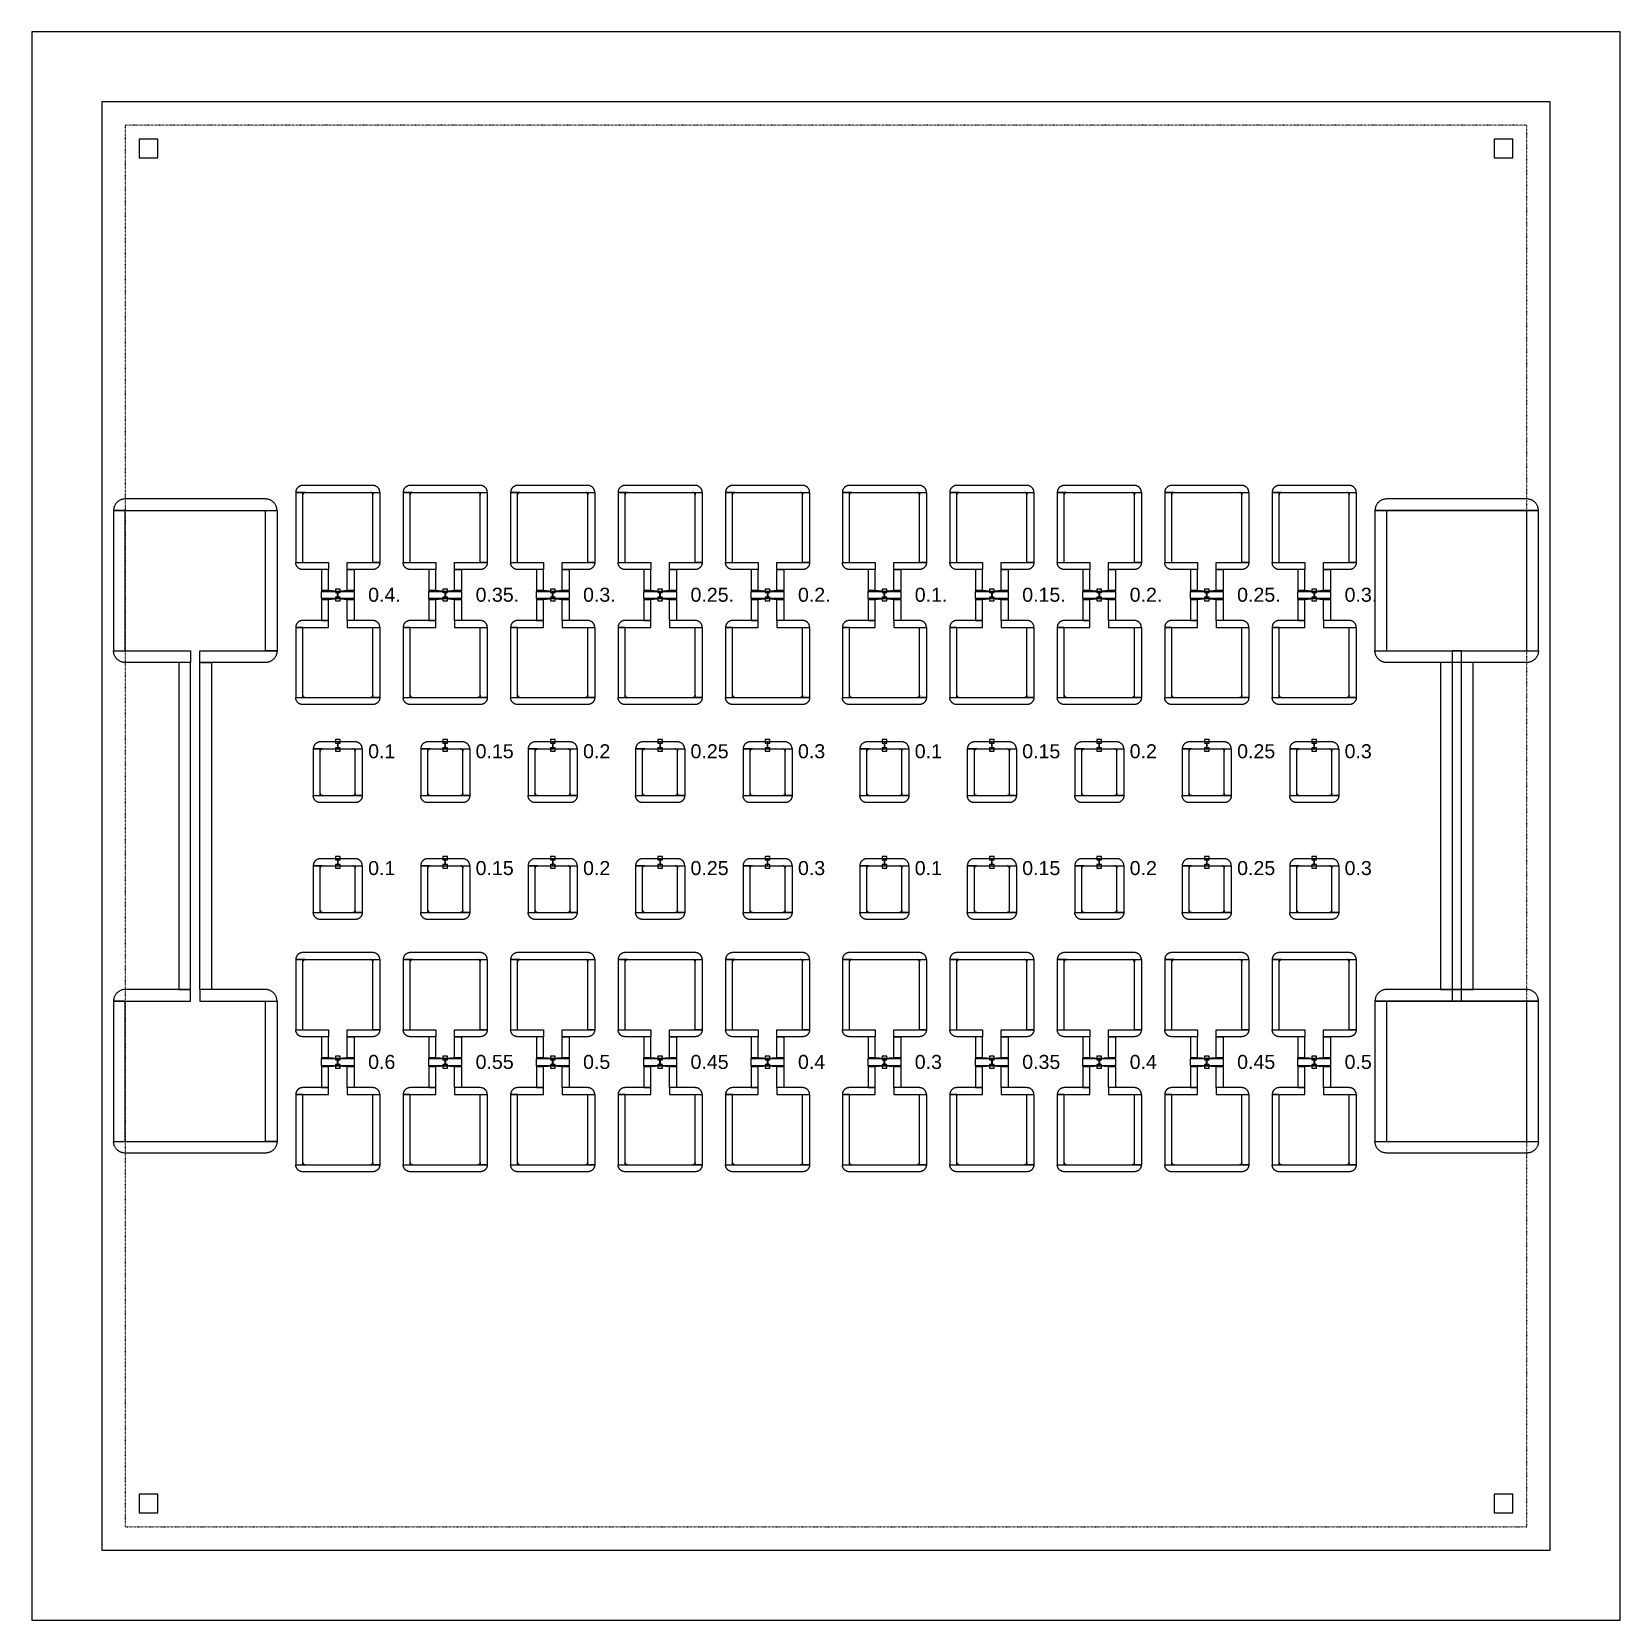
# Model space of a CAD drawing. Extents: x 100 to 6900, y 100 to 6900.
import ezdxf

# ---------------------------------------------------------------- set-up
doc = ezdxf.new("R2010")
doc.units = 0
doc.linetypes.add('DOT', pattern=[0.2, 0, -0.2])
doc.layers.get('0').update_dxf_attribs({"linetype": 'CONTINUOUS'})
for name, color, linetype in [('BASEMETAL', 4, 'CONTINUOUS'), ('DICEGRID', 3, 'CONTINUOUS'), ('FRAME', 8, 'CONTINUOUS'), ('JUNCTION', 1, 'CONTINUOUS'), ('MARKERS', 2, 'CONTINUOUS'), ('SECONDLAYER', 6, 'CONTINUOUS'), ('UNDERCUT', 2, 'CONTINUOUS')]:
    doc.layers.add(name, color=color, linetype=linetype)
doc.styles.get("Standard").update_dxf_attribs({"font": 'arial.ttf'})

# ---------------------------------------------------------------- blocks, each defined once
blk = doc.blocks.new('CHIP_JARRAY')
for points in [[(1310, 4828), (1490, 4828), (1490, 4828), (1490, 4829.6), (1489.8, 4831.1), (1489.6, 4832.7), (1489.3, 4834.2), (1489, 4835.8), (1488.5, 4837.3), (1488, 4838.8), (1487.4, 4840.2), (1486.7, 4841.6), (1486, 4843), (1485.2, 4844.3), (1484.3, 4845.6), (1483.3, 4846.9), (1482.3, 4848.1), (1481.2, 4849.2), (1480.1, 4850.3), (1478.9, 4851.3), (1477.6, 4852.3), (1476.3, 4853.2), (1475, 4854), (1473.6, 4854.7), (1472.2, 4855.4), (1470.8, 4856), (1469.3, 4856.5), (1467.8, 4857), (1466.2, 4857.3), (1464.7, 4857.6), (1463.1, 4857.8), (1461.6, 4858), (1460, 4858), (1160, 4858), (1158.4, 4858), (1156.9, 4857.8), (1155.3, 4857.6), (1153.8, 4857.3), (1152.2, 4857), (1150.7, 4856.5), (1149.2, 4856), (1147.8, 4855.4), (1146.4, 4854.7), (1145, 4854), (1143.7, 4853.2), (1142.4, 4852.3), (1141.1, 4851.3), (1139.9, 4850.3), (1138.8, 4849.2), (1137.7, 4848.1), (1136.7, 4846.9), (1135.7, 4845.6), (1134.8, 4844.3), (1134, 4843), (1133.3, 4841.6), (1132.6, 4840.2), (1132, 4838.8), (1131.5, 4837.3), (1131, 4835.8), (1130.7, 4834.2), (1130.4, 4832.7), (1130.2, 4831.1), (1130, 4829.6), (1130, 4828), (1130, 4828)], [(1160, 4528), (1160, 4828), (1130, 4828), (1130, 4528)], [(1160, 4828), (1160, 4818), (1160.1, 4819), (1160.2, 4820.1), (1160.5, 4821.1), (1160.9, 4822.1), (1161.3, 4823), (1161.9, 4823.9), (1162.6, 4824.7), (1163.3, 4825.4), (1164.1, 4826.1), (1165, 4826.7), (1165.9, 4827.1), (1166.9, 4827.5), (1167.9, 4827.8), (1169, 4827.9), (1170, 4828)], [(1460, 4828), (1460, 4818), (1459.9, 4819), (1459.8, 4820.1), (1459.5, 4821.1), (1459.1, 4822.1), (1458.7, 4823), (1458.1, 4823.9), (1457.4, 4824.7), (1456.7, 4825.4), (1455.9, 4826.1), (1455, 4826.7), (1454.1, 4827.1), (1453.1, 4827.5), (1452.1, 4827.8), (1451, 4827.9), (1450, 4828)], [(1460, 4528), (1460, 4828), (1490, 4828), (1490, 4528)], [(1770, 4828), (1950, 4828), (1950, 4828), (1950, 4829.6), (1949.8, 4831.1), (1949.6, 4832.7), (1949.3, 4834.2), (1949, 4835.8), (1948.5, 4837.3), (1948, 4838.8), (1947.4, 4840.2), (1946.7, 4841.6), (1946, 4843), (1945.2, 4844.3), (1944.3, 4845.6), (1943.3, 4846.9), (1942.3, 4848.1), (1941.2, 4849.2), (1940.1, 4850.3), (1938.9, 4851.3), (1937.6, 4852.3), (1936.3, 4853.2), (1935, 4854), (1933.6, 4854.7), (1932.2, 4855.4), (1930.8, 4856), (1929.3, 4856.5), (1927.8, 4857), (1926.2, 4857.3), (1924.7, 4857.6), (1923.1, 4857.8), (1921.6, 4858), (1920, 4858), (1620, 4858), (1618.4, 4858), (1616.9, 4857.8), (1615.3, 4857.6), (1613.8, 4857.3), (1612.2, 4857), (1610.7, 4856.5), (1609.2, 4856), (1607.8, 4855.4), (1606.4, 4854.7), (1605, 4854), (1603.7, 4853.2), (1602.4, 4852.3), (1601.1, 4851.3), (1599.9, 4850.3), (1598.8, 4849.2), (1597.7, 4848.1), (1596.7, 4846.9), (1595.7, 4845.6), (1594.8, 4844.3), (1594, 4843), (1593.3, 4841.6), (1592.6, 4840.2), (1592, 4838.8), (1591.5, 4837.3), (1591, 4835.8), (1590.7, 4834.2), (1590.4, 4832.7), (1590.2, 4831.1), (1590, 4829.6), (1590, 4828), (1590, 4828)], [(1620, 4528), (1620, 4828), (1590, 4828), (1590, 4528)], [(1620, 4828), (1620, 4818), (1620.1, 4819), (1620.2, 4820.1), (1620.5, 4821.1), (1620.9, 4822.1), (1621.3, 4823), (1621.9, 4823.9), (1622.6, 4824.7), (1623.3, 4825.4), (1624.1, 4826.1), (1625, 4826.7), (1625.9, 4827.1), (1626.9, 4827.5), (1627.9, 4827.8), (1629, 4827.9), (1630, 4828)], [(1920, 4828), (1920, 4818), (1919.9, 4819), (1919.8, 4820.1), (1919.5, 4821.1), (1919.1, 4822.1), (1918.7, 4823), (1918.1, 4823.9), (1917.4, 4824.7), (1916.7, 4825.4), (1915.9, 4826.1), (1915, 4826.7), (1914.1, 4827.1), (1913.1, 4827.5), (1912.1, 4827.8), (1911, 4827.9), (1910, 4828)], [(1920, 4528), (1920, 4828), (1950, 4828), (1950, 4528)], [(2230, 4828), (2410, 4828), (2410, 4828), (2410, 4829.6), (2409.8, 4831.1), (2409.6, 4832.7), (2409.3, 4834.2), (2409, 4835.8), (2408.5, 4837.3), (2408, 4838.8), (2407.4, 4840.2), (2406.7, 4841.6), (2406, 4843), (2405.2, 4844.3), (2404.3, 4845.6), (2403.3, 4846.9), (2402.3, 4848.1), (2401.2, 4849.2), (2400.1, 4850.3), (2398.9, 4851.3), (2397.6, 4852.3), (2396.3, 4853.2), (2395, 4854), (2393.6, 4854.7), (2392.2, 4855.4), (2390.8, 4856), (2389.3, 4856.5), (2387.8, 4857), (2386.2, 4857.3), (2384.7, 4857.6), (2383.1, 4857.8), (2381.6, 4858), (2380, 4858), (2080, 4858), (2078.4, 4858), (2076.9, 4857.8), (2075.3, 4857.6), (2073.8, 4857.3), (2072.2, 4857), (2070.7, 4856.5), (2069.2, 4856), (2067.8, 4855.4), (2066.4, 4854.7), (2065, 4854), (2063.7, 4853.2), (2062.4, 4852.3), (2061.1, 4851.3), (2059.9, 4850.3), (2058.8, 4849.2), (2057.7, 4848.1), (2056.7, 4846.9), (2055.7, 4845.6), (2054.8, 4844.3), (2054, 4843), (2053.3, 4841.6), (2052.6, 4840.2), (2052, 4838.8), (2051.5, 4837.3), (2051, 4835.8), (2050.7, 4834.2), (2050.4, 4832.7), (2050.2, 4831.1), (2050, 4829.6), (2050, 4828), (2050, 4828)], [(2080, 4528), (2080, 4828), (2050, 4828), (2050, 4528)], [(2080, 4828), (2080, 4818), (2080.1, 4819), (2080.2, 4820.1), (2080.5, 4821.1), (2080.9, 4822.1), (2081.3, 4823), (2081.9, 4823.9), (2082.6, 4824.7), (2083.3, 4825.4), (2084.1, 4826.1), (2085, 4826.7), (2085.9, 4827.1), (2086.9, 4827.5), (2087.9, 4827.8), (2089, 4827.9), (2090, 4828)], [(2380, 4828), (2380, 4818), (2379.9, 4819), (2379.8, 4820.1), (2379.5, 4821.1), (2379.1, 4822.1), (2378.7, 4823), (2378.1, 4823.9), (2377.4, 4824.7), (2376.7, 4825.4), (2375.9, 4826.1), (2375, 4826.7), (2374.1, 4827.1), (2373.1, 4827.5), (2372.1, 4827.8), (2371, 4827.9), (2370, 4828)], [(2380, 4528), (2380, 4828), (2410, 4828), (2410, 4528)], [(2690, 4828), (2870, 4828), (2870, 4828), (2870, 4829.6), (2869.8, 4831.1), (2869.6, 4832.7), (2869.3, 4834.2), (2869, 4835.8), (2868.5, 4837.3), (2868, 4838.8), (2867.4, 4840.2), (2866.7, 4841.6), (2866, 4843), (2865.2, 4844.3), (2864.3, 4845.6), (2863.3, 4846.9), (2862.3, 4848.1), (2861.2, 4849.2), (2860.1, 4850.3), (2858.9, 4851.3), (2857.6, 4852.3), (2856.3, 4853.2), (2855, 4854), (2853.6, 4854.7), (2852.2, 4855.4), (2850.8, 4856), (2849.3, 4856.5), (2847.8, 4857), (2846.2, 4857.3), (2844.7, 4857.6), (2843.1, 4857.8), (2841.6, 4858), (2840, 4858), (2540, 4858), (2538.4, 4858), (2536.9, 4857.8), (2535.3, 4857.6), (2533.8, 4857.3), (2532.2, 4857), (2530.7, 4856.5), (2529.2, 4856), (2527.8, 4855.4), (2526.4, 4854.7), (2525, 4854), (2523.7, 4853.2), (2522.4, 4852.3), (2521.1, 4851.3), (2519.9, 4850.3), (2518.8, 4849.2), (2517.7, 4848.1), (2516.7, 4846.9), (2515.7, 4845.6), (2514.8, 4844.3), (2514, 4843), (2513.3, 4841.6), (2512.6, 4840.2), (2512, 4838.8), (2511.5, 4837.3), (2511, 4835.8), (2510.7, 4834.2), (2510.4, 4832.7), (2510.2, 4831.1), (2510, 4829.6), (2510, 4828), (2510, 4828)], [(2540, 4528), (2540, 4828), (2510, 4828), (2510, 4528)], [(2540, 4828), (2540, 4818), (2540.1, 4819), (2540.2, 4820.1), (2540.5, 4821.1), (2540.9, 4822.1), (2541.3, 4823), (2541.9, 4823.9), (2542.6, 4824.7), (2543.3, 4825.4), (2544.1, 4826.1), (2545, 4826.7), (2545.9, 4827.1), (2546.9, 4827.5), (2547.9, 4827.8), (2549, 4827.9), (2550, 4828)], [(2840, 4828), (2840, 4818), (2839.9, 4819), (2839.8, 4820.1), (2839.5, 4821.1), (2839.1, 4822.1), (2838.7, 4823), (2838.1, 4823.9), (2837.4, 4824.7), (2836.7, 4825.4), (2835.9, 4826.1), (2835, 4826.7), (2834.1, 4827.1), (2833.1, 4827.5), (2832.1, 4827.8), (2831, 4827.9), (2830, 4828)], [(2840, 4528), (2840, 4828), (2870, 4828), (2870, 4528)], [(3150, 4828), (3330, 4828), (3330, 4828), (3330, 4829.6), (3329.8, 4831.1), (3329.6, 4832.7), (3329.3, 4834.2), (3329, 4835.8), (3328.5, 4837.3), (3328, 4838.8), (3327.4, 4840.2), (3326.7, 4841.6), (3326, 4843), (3325.2, 4844.3), (3324.3, 4845.6), (3323.3, 4846.9), (3322.3, 4848.1), (3321.2, 4849.2), (3320.1, 4850.3), (3318.9, 4851.3), (3317.6, 4852.3), (3316.3, 4853.2), (3315, 4854), (3313.6, 4854.7), (3312.2, 4855.4), (3310.8, 4856), (3309.3, 4856.5), (3307.8, 4857), (3306.2, 4857.3), (3304.7, 4857.6), (3303.1, 4857.8), (3301.6, 4858), (3300, 4858), (3000, 4858), (2998.4, 4858), (2996.9, 4857.8), (2995.3, 4857.6), (2993.8, 4857.3), (2992.2, 4857), (2990.7, 4856.5), (2989.2, 4856), (2987.8, 4855.4), (2986.4, 4854.7), (2985, 4854), (2983.7, 4853.2), (2982.4, 4852.3), (2981.1, 4851.3), (2979.9, 4850.3), (2978.8, 4849.2), (2977.7, 4848.1), (2976.7, 4846.9), (2975.7, 4845.6), (2974.8, 4844.3), (2974, 4843), (2973.3, 4841.6), (2972.6, 4840.2), (2972, 4838.8), (2971.5, 4837.3), (2971, 4835.8), (2970.7, 4834.2), (2970.4, 4832.7), (2970.2, 4831.1), (2970, 4829.6), (2970, 4828), (2970, 4828)], [(3000, 4528), (3000, 4828), (2970, 4828), (2970, 4528)], [(3000, 4828), (3000, 4818), (3000.1, 4819), (3000.2, 4820.1), (3000.5, 4821.1), (3000.9, 4822.1), (3001.3, 4823), (3001.9, 4823.9), (3002.6, 4824.7), (3003.3, 4825.4), (3004.1, 4826.1), (3005, 4826.7), (3005.9, 4827.1), (3006.9, 4827.5), (3007.9, 4827.8), (3009, 4827.9), (3010, 4828)], [(3300, 4828), (3300, 4818), (3299.9, 4819), (3299.8, 4820.1), (3299.5, 4821.1), (3299.1, 4822.1), (3298.7, 4823), (3298.1, 4823.9), (3297.4, 4824.7), (3296.7, 4825.4), (3295.9, 4826.1), (3295, 4826.7), (3294.1, 4827.1), (3293.1, 4827.5), (3292.1, 4827.8), (3291, 4827.9), (3290, 4828)], [(3300, 4528), (3300, 4828), (3330, 4828), (3330, 4528)], [(3650, 4828), (3830, 4828), (3830, 4828), (3830, 4829.6), (3829.8, 4831.1), (3829.6, 4832.7), (3829.3, 4834.2), (3829, 4835.8), (3828.5, 4837.3), (3828, 4838.8), (3827.4, 4840.2), (3826.7, 4841.6), (3826, 4843), (3825.2, 4844.3), (3824.3, 4845.6), (3823.3, 4846.9), (3822.3, 4848.1), (3821.2, 4849.2), (3820.1, 4850.3), (3818.9, 4851.3), (3817.6, 4852.3), (3816.3, 4853.2), (3815, 4854), (3813.6, 4854.7), (3812.2, 4855.4), (3810.8, 4856), (3809.3, 4856.5), (3807.8, 4857), (3806.2, 4857.3), (3804.7, 4857.6), (3803.1, 4857.8), (3801.6, 4858), (3800, 4858), (3500, 4858), (3498.4, 4858), (3496.9, 4857.8), (3495.3, 4857.6), (3493.8, 4857.3), (3492.2, 4857), (3490.7, 4856.5), (3489.2, 4856), (3487.8, 4855.4), (3486.4, 4854.7), (3485, 4854), (3483.7, 4853.2), (3482.4, 4852.3), (3481.1, 4851.3), (3479.9, 4850.3), (3478.8, 4849.2), (3477.7, 4848.1), (3476.7, 4846.9), (3475.7, 4845.6), (3474.8, 4844.3), (3474, 4843), (3473.3, 4841.6), (3472.6, 4840.2), (3472, 4838.8), (3471.5, 4837.3), (3471, 4835.8), (3470.7, 4834.2), (3470.4, 4832.7), (3470.2, 4831.1), (3470, 4829.6), (3470, 4828), (3470, 4828)], [(3500, 4528), (3500, 4828), (3470, 4828), (3470, 4528)], [(3500, 4828), (3500, 4818), (3500.1, 4819), (3500.2, 4820.1), (3500.5, 4821.1), (3500.9, 4822.1), (3501.3, 4823), (3501.9, 4823.9), (3502.6, 4824.7), (3503.3, 4825.4), (3504.1, 4826.1), (3505, 4826.7), (3505.9, 4827.1), (3506.9, 4827.5), (3507.9, 4827.8), (3509, 4827.9), (3510, 4828)], [(3800, 4828), (3800, 4818), (3799.9, 4819), (3799.8, 4820.1), (3799.5, 4821.1), (3799.1, 4822.1), (3798.7, 4823), (3798.1, 4823.9), (3797.4, 4824.7), (3796.7, 4825.4), (3795.9, 4826.1), (3795, 4826.7), (3794.1, 4827.1), (3793.1, 4827.5), (3792.1, 4827.8), (3791, 4827.9), (3790, 4828)], [(3800, 4528), (3800, 4828), (3830, 4828), (3830, 4528)], [(4110, 4828), (4290, 4828), (4290, 4828), (4290, 4829.6), (4289.8, 4831.1), (4289.6, 4832.7), (4289.3, 4834.2), (4289, 4835.8), (4288.5, 4837.3), (4288, 4838.8), (4287.4, 4840.2), (4286.7, 4841.6), (4286, 4843), (4285.2, 4844.3), (4284.3, 4845.6), (4283.3, 4846.9), (4282.3, 4848.1), (4281.2, 4849.2), (4280.1, 4850.3), (4278.9, 4851.3), (4277.6, 4852.3), (4276.3, 4853.2), (4275, 4854), (4273.6, 4854.7), (4272.2, 4855.4), (4270.8, 4856), (4269.3, 4856.5), (4267.8, 4857), (4266.2, 4857.3), (4264.7, 4857.6), (4263.1, 4857.8), (4261.6, 4858), (4260, 4858), (3960, 4858), (3958.4, 4858), (3956.9, 4857.8), (3955.3, 4857.6), (3953.8, 4857.3), (3952.2, 4857), (3950.7, 4856.5), (3949.2, 4856), (3947.8, 4855.4), (3946.4, 4854.7), (3945, 4854), (3943.7, 4853.2), (3942.4, 4852.3), (3941.1, 4851.3), (3939.9, 4850.3), (3938.8, 4849.2), (3937.7, 4848.1), (3936.7, 4846.9), (3935.7, 4845.6), (3934.8, 4844.3), (3934, 4843), (3933.3, 4841.6), (3932.6, 4840.2), (3932, 4838.8), (3931.5, 4837.3), (3931, 4835.8), (3930.7, 4834.2), (3930.4, 4832.7), (3930.2, 4831.1), (3930, 4829.6), (3930, 4828), (3930, 4828)], [(3960, 4528), (3960, 4828), (3930, 4828), (3930, 4528)], [(3960, 4828), (3960, 4818), (3960.1, 4819), (3960.2, 4820.1), (3960.5, 4821.1), (3960.9, 4822.1), (3961.3, 4823), (3961.9, 4823.9), (3962.6, 4824.7), (3963.3, 4825.4), (3964.1, 4826.1), (3965, 4826.7), (3965.9, 4827.1), (3966.9, 4827.5), (3967.9, 4827.8), (3969, 4827.9), (3970, 4828)], [(4260, 4828), (4260, 4818), (4259.9, 4819), (4259.8, 4820.1), (4259.5, 4821.1), (4259.1, 4822.1), (4258.7, 4823), (4258.1, 4823.9), (4257.4, 4824.7), (4256.7, 4825.4), (4255.9, 4826.1), (4255, 4826.7), (4254.1, 4827.1), (4253.1, 4827.5), (4252.1, 4827.8), (4251, 4827.9), (4250, 4828)], [(4260, 4528), (4260, 4828), (4290, 4828), (4290, 4528)], [(4570, 4828), (4750, 4828), (4750, 4828), (4750, 4829.6), (4749.8, 4831.1), (4749.6, 4832.7), (4749.3, 4834.2), (4749, 4835.8), (4748.5, 4837.3), (4748, 4838.8), (4747.4, 4840.2), (4746.7, 4841.6), (4746, 4843), (4745.2, 4844.3), (4744.3, 4845.6), (4743.3, 4846.9), (4742.3, 4848.1), (4741.2, 4849.2), (4740.1, 4850.3), (4738.9, 4851.3), (4737.6, 4852.3), (4736.3, 4853.2), (4735, 4854), (4733.6, 4854.7), (4732.2, 4855.4), (4730.8, 4856), (4729.3, 4856.5), (4727.8, 4857), (4726.2, 4857.3), (4724.7, 4857.6), (4723.1, 4857.8), (4721.6, 4858), (4720, 4858), (4420, 4858), (4418.4, 4858), (4416.9, 4857.8), (4415.3, 4857.6), (4413.8, 4857.3), (4412.2, 4857), (4410.7, 4856.5), (4409.2, 4856), (4407.8, 4855.4), (4406.4, 4854.7), (4405, 4854), (4403.7, 4853.2), (4402.4, 4852.3), (4401.1, 4851.3), (4399.9, 4850.3), (4398.8, 4849.2), (4397.7, 4848.1), (4396.7, 4846.9), (4395.7, 4845.6), (4394.8, 4844.3), (4394, 4843), (4393.3, 4841.6), (4392.6, 4840.2), (4392, 4838.8), (4391.5, 4837.3), (4391, 4835.8), (4390.7, 4834.2), (4390.4, 4832.7), (4390.2, 4831.1), (4390, 4829.6), (4390, 4828), (4390, 4828)], [(4420, 4528), (4420, 4828), (4390, 4828), (4390, 4528)], [(4420, 4828), (4420, 4818), (4420.1, 4819), (4420.2, 4820.1), (4420.5, 4821.1), (4420.9, 4822.1), (4421.3, 4823), (4421.9, 4823.9), (4422.6, 4824.7), (4423.3, 4825.4), (4424.1, 4826.1), (4425, 4826.7), (4425.9, 4827.1), (4426.9, 4827.5), (4427.9, 4827.8), (4429, 4827.9), (4430, 4828)], [(4720, 4828), (4720, 4818), (4719.9, 4819), (4719.8, 4820.1), (4719.5, 4821.1), (4719.1, 4822.1), (4718.7, 4823), (4718.1, 4823.9), (4717.4, 4824.7), (4716.7, 4825.4), (4715.9, 4826.1), (4715, 4826.7), (4714.1, 4827.1), (4713.1, 4827.5), (4712.1, 4827.8), (4711, 4827.9), (4710, 4828)], [(4720, 4528), (4720, 4828), (4750, 4828), (4750, 4528)], [(5030, 4828), (5210, 4828), (5210, 4828), (5210, 4829.6), (5209.8, 4831.1), (5209.6, 4832.7), (5209.3, 4834.2), (5209, 4835.8), (5208.5, 4837.3), (5208, 4838.8), (5207.4, 4840.2), (5206.7, 4841.6), (5206, 4843), (5205.2, 4844.3), (5204.3, 4845.6), (5203.3, 4846.9), (5202.3, 4848.1), (5201.2, 4849.2), (5200.1, 4850.3), (5198.9, 4851.3), (5197.6, 4852.3), (5196.3, 4853.2), (5195, 4854), (5193.6, 4854.7), (5192.2, 4855.4), (5190.8, 4856), (5189.3, 4856.5), (5187.8, 4857), (5186.2, 4857.3), (5184.7, 4857.6), (5183.1, 4857.8), (5181.6, 4858), (5180, 4858), (4880, 4858), (4878.4, 4858), (4876.9, 4857.8), (4875.3, 4857.6), (4873.8, 4857.3), (4872.2, 4857), (4870.7, 4856.5), (4869.2, 4856), (4867.8, 4855.4), (4866.4, 4854.7), (4865, 4854), (4863.7, 4853.2), (4862.4, 4852.3), (4861.1, 4851.3), (4859.9, 4850.3), (4858.8, 4849.2), (4857.7, 4848.1), (4856.7, 4846.9), (4855.7, 4845.6), (4854.8, 4844.3), (4854, 4843), (4853.3, 4841.6), (4852.6, 4840.2), (4852, 4838.8), (4851.5, 4837.3), (4851, 4835.8), (4850.7, 4834.2), (4850.4, 4832.7), (4850.2, 4831.1), (4850, 4829.6), (4850, 4828), (4850, 4828)], [(4880, 4528), (4880, 4828), (4850, 4828), (4850, 4528)], [(4880, 4828), (4880, 4818), (4880.1, 4819), (4880.2, 4820.1), (4880.5, 4821.1), (4880.9, 4822.1), (4881.3, 4823), (4881.9, 4823.9), (4882.6, 4824.7), (4883.3, 4825.4), (4884.1, 4826.1), (4885, 4826.7), (4885.9, 4827.1), (4886.9, 4827.5), (4887.9, 4827.8), (4889, 4827.9), (4890, 4828)], [(5180, 4828), (5180, 4818), (5179.9, 4819), (5179.8, 4820.1), (5179.5, 4821.1), (5179.1, 4822.1), (5178.7, 4823), (5178.1, 4823.9), (5177.4, 4824.7), (5176.7, 4825.4), (5175.9, 4826.1), (5175, 4826.7), (5174.1, 4827.1), (5173.1, 4827.5), (5172.1, 4827.8), (5171, 4827.9), (5170, 4828)], [(5180, 4528), (5180, 4828), (5210, 4828), (5210, 4528)], [(5490, 4828), (5670, 4828), (5670, 4828), (5670, 4829.6), (5669.8, 4831.1), (5669.6, 4832.7), (5669.3, 4834.2), (5669, 4835.8), (5668.5, 4837.3), (5668, 4838.8), (5667.4, 4840.2), (5666.7, 4841.6), (5666, 4843), (5665.2, 4844.3), (5664.3, 4845.6), (5663.3, 4846.9), (5662.3, 4848.1), (5661.2, 4849.2), (5660.1, 4850.3), (5658.9, 4851.3), (5657.6, 4852.3), (5656.3, 4853.2), (5655, 4854), (5653.6, 4854.7), (5652.2, 4855.4), (5650.8, 4856), (5649.3, 4856.5), (5647.8, 4857), (5646.2, 4857.3), (5644.7, 4857.6), (5643.1, 4857.8), (5641.6, 4858), (5640, 4858), (5340, 4858), (5338.4, 4858), (5336.9, 4857.8), (5335.3, 4857.6), (5333.8, 4857.3), (5332.2, 4857), (5330.7, 4856.5), (5329.2, 4856), (5327.8, 4855.4), (5326.4, 4854.7), (5325, 4854), (5323.7, 4853.2), (5322.4, 4852.3), (5321.1, 4851.3), (5319.9, 4850.3), (5318.8, 4849.2), (5317.7, 4848.1), (5316.7, 4846.9), (5315.7, 4845.6), (5314.8, 4844.3), (5314, 4843), (5313.3, 4841.6), (5312.6, 4840.2), (5312, 4838.8), (5311.5, 4837.3), (5311, 4835.8), (5310.7, 4834.2), (5310.4, 4832.7), (5310.2, 4831.1), (5310, 4829.6), (5310, 4828), (5310, 4828)], [(5340, 4528), (5340, 4828), (5310, 4828), (5310, 4528)], [(5340, 4828), (5340, 4818), (5340.1, 4819), (5340.2, 4820.1), (5340.5, 4821.1), (5340.9, 4822.1), (5341.3, 4823), (5341.9, 4823.9), (5342.6, 4824.7), (5343.3, 4825.4), (5344.1, 4826.1), (5345, 4826.7), (5345.9, 4827.1), (5346.9, 4827.5), (5347.9, 4827.8), (5349, 4827.9), (5350, 4828)], [(5640, 4828), (5640, 4818), (5639.9, 4819), (5639.8, 4820.1), (5639.5, 4821.1), (5639.1, 4822.1), (5638.7, 4823), (5638.1, 4823.9), (5637.4, 4824.7), (5636.7, 4825.4), (5635.9, 4826.1), (5635, 4826.7), (5634.1, 4827.1), (5633.1, 4827.5), (5632.1, 4827.8), (5631, 4827.9), (5630, 4828)], [(5640, 4528), (5640, 4828), (5670, 4828), (5670, 4528)], [(700, 4750), (1050, 4750), (1050, 4750), (1049.9, 4752.6), (1049.7, 4755.2), (1049.4, 4757.8), (1048.9, 4760.4), (1048.3, 4762.9), (1047.6, 4765.5), (1046.7, 4767.9), (1045.7, 4770.3), (1044.6, 4772.7), (1043.3, 4775), (1041.9, 4777.2), (1040.5, 4779.4), (1038.9, 4781.5), (1037.2, 4783.5), (1035.4, 4785.4), (1033.5, 4787.2), (1031.5, 4788.9), (1029.4, 4790.5), (1027.2, 4791.9), (1025, 4793.3), (1022.7, 4794.6), (1020.3, 4795.7), (1017.9, 4796.7), (1015.5, 4797.6), (1012.9, 4798.3), (1010.4, 4798.9), (1007.8, 4799.4), (1005.2, 4799.7), (1002.6, 4799.9), (1000, 4800), (400, 4800), (397.4, 4799.9), (394.8, 4799.7), (392.2, 4799.4), (389.6, 4798.9), (387.1, 4798.3), (384.5, 4797.6), (382.1, 4796.7), (379.7, 4795.7), (377.3, 4794.6), (375, 4793.3), (372.8, 4791.9), (370.6, 4790.5), (368.5, 4788.9), (366.5, 4787.2), (364.6, 4785.4), (362.8, 4783.5), (361.1, 4781.5), (359.5, 4779.4), (358.1, 4777.2), (356.7, 4775), (355.4, 4772.7), (354.3, 4770.3), (353.3, 4767.9), (352.4, 4765.5), (351.7, 4762.9), (351.1, 4760.4), (350.6, 4757.8), (350.3, 4755.2), (350.1, 4752.6), (350, 4750), (350, 4750)], [(6100, 4750), (6450, 4750), (6450, 4750), (6449.9, 4752.6), (6449.7, 4755.2), (6449.4, 4757.8), (6448.9, 4760.4), (6448.3, 4762.9), (6447.6, 4765.5), (6446.7, 4767.9), (6445.7, 4770.3), (6444.6, 4772.7), (6443.3, 4775), (6441.9, 4777.2), (6440.5, 4779.4), (6438.9, 4781.5), (6437.2, 4783.5), (6435.4, 4785.4), (6433.5, 4787.2), (6431.5, 4788.9), (6429.4, 4790.5), (6427.2, 4791.9), (6425, 4793.3), (6422.7, 4794.6), (6420.3, 4795.7), (6417.9, 4796.7), (6415.5, 4797.6), (6412.9, 4798.3), (6410.4, 4798.9), (6407.8, 4799.4), (6405.2, 4799.7), (6402.6, 4799.9), (6400, 4800), (5800, 4800), (5797.4, 4799.9), (5794.8, 4799.7), (5792.2, 4799.4), (5789.6, 4798.9), (5787.1, 4798.3), (5784.5, 4797.6), (5782.1, 4796.7), (5779.7, 4795.7), (5777.3, 4794.6), (5775, 4793.3), (5772.8, 4791.9), (5770.6, 4790.5), (5768.5, 4788.9), (5766.5, 4787.2), (5764.6, 4785.4), (5762.8, 4783.5), (5761.1, 4781.5), (5759.5, 4779.4), (5758.1, 4777.2), (5756.7, 4775), (5755.4, 4772.7), (5754.3, 4770.3), (5753.3, 4767.9), (5752.4, 4765.5), (5751.7, 4762.9), (5751.1, 4760.4), (5750.6, 4757.8), (5750.3, 4755.2), (5750.1, 4752.6), (5750, 4750), (5750, 4750)], [(400, 4150), (400, 4750), (350, 4750), (350, 4150)], [(1000, 4150), (1000, 4750), (1050, 4750), (1050, 4150)], [(6450, 4150), (6450, 4750), (5750, 4750), (5750, 4150)], [(1200, 4528), (1270, 4528), (1270, 4498), (1160, 4498), (1158.4, 4498), (1156.9, 4498.2), (1155.3, 4498.4), (1153.8, 4498.7), (1152.2, 4499), (1150.7, 4499.5), (1149.2, 4500), (1147.8, 4500.6), (1146.4, 4501.3), (1145, 4502), (1143.7, 4502.8), (1142.4, 4503.7), (1141.1, 4504.7), (1139.9, 4505.7), (1138.8, 4506.8), (1137.7, 4507.9), (1136.7, 4509.1), (1135.7, 4510.4), (1134.8, 4511.7), (1134, 4513), (1133.3, 4514.4), (1132.6, 4515.8), (1132, 4517.2), (1131.5, 4518.7), (1131, 4520.2), (1130.7, 4521.8), (1130.4, 4523.3), (1130.2, 4524.9), (1130, 4526.4), (1130, 4528), (1130, 4528)], [(1270, 4408), (1270, 4498), (1240, 4498), (1240, 4408)], [(1420, 4528), (1490, 4528), (1490, 4528), (1490, 4526.4), (1489.8, 4524.9), (1489.6, 4523.3), (1489.3, 4521.8), (1489, 4520.2), (1488.5, 4518.7), (1488, 4517.2), (1487.4, 4515.8), (1486.7, 4514.4), (1486, 4513), (1485.2, 4511.7), (1484.3, 4510.4), (1483.3, 4509.1), (1482.3, 4507.9), (1481.2, 4506.8), (1480.1, 4505.7), (1478.9, 4504.7), (1477.6, 4503.7), (1476.3, 4502.8), (1475, 4502), (1473.6, 4501.3), (1472.2, 4500.6), (1470.8, 4500), (1469.3, 4499.5), (1467.8, 4499), (1466.2, 4498.7), (1464.7, 4498.4), (1463.1, 4498.2), (1461.6, 4498), (1460, 4498), (1350, 4498), (1350, 4528)], [(1350, 4408), (1350, 4498), (1380, 4498), (1380, 4408)], [(1660, 4528), (1730, 4528), (1730, 4498), (1620, 4498), (1618.4, 4498), (1616.9, 4498.2), (1615.3, 4498.4), (1613.8, 4498.7), (1612.2, 4499), (1610.7, 4499.5), (1609.2, 4500), (1607.8, 4500.6), (1606.4, 4501.3), (1605, 4502), (1603.7, 4502.8), (1602.4, 4503.7), (1601.1, 4504.7), (1599.9, 4505.7), (1598.8, 4506.8), (1597.7, 4507.9), (1596.7, 4509.1), (1595.7, 4510.4), (1594.8, 4511.7), (1594, 4513), (1593.3, 4514.4), (1592.6, 4515.8), (1592, 4517.2), (1591.5, 4518.7), (1591, 4520.2), (1590.7, 4521.8), (1590.4, 4523.3), (1590.2, 4524.9), (1590, 4526.4), (1590, 4528), (1590, 4528)], [(1730, 4408), (1730, 4498), (1700, 4498), (1700, 4408)], [(1880, 4528), (1950, 4528), (1950, 4528), (1950, 4526.4), (1949.8, 4524.9), (1949.6, 4523.3), (1949.3, 4521.8), (1949, 4520.2), (1948.5, 4518.7), (1948, 4517.2), (1947.4, 4515.8), (1946.7, 4514.4), (1946, 4513), (1945.2, 4511.7), (1944.3, 4510.4), (1943.3, 4509.1), (1942.3, 4507.9), (1941.2, 4506.8), (1940.1, 4505.7), (1938.9, 4504.7), (1937.6, 4503.7), (1936.3, 4502.8), (1935, 4502), (1933.6, 4501.3), (1932.2, 4500.6), (1930.8, 4500), (1929.3, 4499.5), (1927.8, 4499), (1926.2, 4498.7), (1924.7, 4498.4), (1923.1, 4498.2), (1921.6, 4498), (1920, 4498), (1810, 4498), (1810, 4528)], [(1810, 4408), (1810, 4498), (1840, 4498), (1840, 4408)], [(2120, 4528), (2190, 4528), (2190, 4498), (2080, 4498), (2078.4, 4498), (2076.9, 4498.2), (2075.3, 4498.4), (2073.8, 4498.7), (2072.2, 4499), (2070.7, 4499.5), (2069.2, 4500), (2067.8, 4500.6), (2066.4, 4501.3), (2065, 4502), (2063.7, 4502.8), (2062.4, 4503.7), (2061.1, 4504.7), (2059.9, 4505.7), (2058.8, 4506.8), (2057.7, 4507.9), (2056.7, 4509.1), (2055.7, 4510.4), (2054.8, 4511.7), (2054, 4513), (2053.3, 4514.4), (2052.6, 4515.8), (2052, 4517.2), (2051.5, 4518.7), (2051, 4520.2), (2050.7, 4521.8), (2050.4, 4523.3), (2050.2, 4524.9), (2050, 4526.4), (2050, 4528), (2050, 4528)], [(2190, 4408), (2190, 4498), (2160, 4498), (2160, 4408)], [(2340, 4528), (2410, 4528), (2410, 4528), (2410, 4526.4), (2409.8, 4524.9), (2409.6, 4523.3), (2409.3, 4521.8), (2409, 4520.2), (2408.5, 4518.7), (2408, 4517.2), (2407.4, 4515.8), (2406.7, 4514.4), (2406, 4513), (2405.2, 4511.7), (2404.3, 4510.4), (2403.3, 4509.1), (2402.3, 4507.9), (2401.2, 4506.8), (2400.1, 4505.7), (2398.9, 4504.7), (2397.6, 4503.7), (2396.3, 4502.8), (2395, 4502), (2393.6, 4501.3), (2392.2, 4500.6), (2390.8, 4500), (2389.3, 4499.5), (2387.8, 4499), (2386.2, 4498.7), (2384.7, 4498.4), (2383.1, 4498.2), (2381.6, 4498), (2380, 4498), (2270, 4498), (2270, 4528)], [(2270, 4408), (2270, 4498), (2300, 4498), (2300, 4408)], [(2580, 4528), (2650, 4528), (2650, 4498), (2540, 4498), (2538.4, 4498), (2536.9, 4498.2), (2535.3, 4498.4), (2533.8, 4498.7), (2532.2, 4499), (2530.7, 4499.5), (2529.2, 4500), (2527.8, 4500.6), (2526.4, 4501.3), (2525, 4502), (2523.7, 4502.8), (2522.4, 4503.7), (2521.1, 4504.7), (2519.9, 4505.7), (2518.8, 4506.8), (2517.7, 4507.9), (2516.7, 4509.1), (2515.7, 4510.4), (2514.8, 4511.7), (2514, 4513), (2513.3, 4514.4), (2512.6, 4515.8), (2512, 4517.2), (2511.5, 4518.7), (2511, 4520.2), (2510.7, 4521.8), (2510.4, 4523.3), (2510.2, 4524.9), (2510, 4526.4), (2510, 4528), (2510, 4528)], [(2650, 4408), (2650, 4498), (2620, 4498), (2620, 4408)], [(2800, 4528), (2870, 4528), (2870, 4528), (2870, 4526.4), (2869.8, 4524.9), (2869.6, 4523.3), (2869.3, 4521.8), (2869, 4520.2), (2868.5, 4518.7), (2868, 4517.2), (2867.4, 4515.8), (2866.7, 4514.4), (2866, 4513), (2865.2, 4511.7), (2864.3, 4510.4), (2863.3, 4509.1), (2862.3, 4507.9), (2861.2, 4506.8), (2860.1, 4505.7), (2858.9, 4504.7), (2857.6, 4503.7), (2856.3, 4502.8), (2855, 4502), (2853.6, 4501.3), (2852.2, 4500.6), (2850.8, 4500), (2849.3, 4499.5), (2847.8, 4499), (2846.2, 4498.7), (2844.7, 4498.4), (2843.1, 4498.2), (2841.6, 4498), (2840, 4498), (2730, 4498), (2730, 4528)], [(2730, 4408), (2730, 4498), (2760, 4498), (2760, 4408)], [(3040, 4528), (3110, 4528), (3110, 4498), (3000, 4498), (2998.4, 4498), (2996.9, 4498.2), (2995.3, 4498.4), (2993.8, 4498.7), (2992.2, 4499), (2990.7, 4499.5), (2989.2, 4500), (2987.8, 4500.6), (2986.4, 4501.3), (2985, 4502), (2983.7, 4502.8), (2982.4, 4503.7), (2981.1, 4504.7), (2979.9, 4505.7), (2978.8, 4506.8), (2977.7, 4507.9), (2976.7, 4509.1), (2975.7, 4510.4), (2974.8, 4511.7), (2974, 4513), (2973.3, 4514.4), (2972.6, 4515.8), (2972, 4517.2), (2971.5, 4518.7), (2971, 4520.2), (2970.7, 4521.8), (2970.4, 4523.3), (2970.2, 4524.9), (2970, 4526.4), (2970, 4528), (2970, 4528)], [(3110, 4408), (3110, 4498), (3080, 4498), (3080, 4408)], [(3260, 4528), (3330, 4528), (3330, 4528), (3330, 4526.4), (3329.8, 4524.9), (3329.6, 4523.3), (3329.3, 4521.8), (3329, 4520.2), (3328.5, 4518.7), (3328, 4517.2), (3327.4, 4515.8), (3326.7, 4514.4), (3326, 4513), (3325.2, 4511.7), (3324.3, 4510.4), (3323.3, 4509.1), (3322.3, 4507.9), (3321.2, 4506.8), (3320.1, 4505.7), (3318.9, 4504.7), (3317.6, 4503.7), (3316.3, 4502.8), (3315, 4502), (3313.6, 4501.3), (3312.2, 4500.6), (3310.8, 4500), (3309.3, 4499.5), (3307.8, 4499), (3306.2, 4498.7), (3304.7, 4498.4), (3303.1, 4498.2), (3301.6, 4498), (3300, 4498), (3190, 4498), (3190, 4528)], [(3190, 4408), (3190, 4498), (3220, 4498), (3220, 4408)], [(3540, 4528), (3610, 4528), (3610, 4498), (3500, 4498), (3498.4, 4498), (3496.9, 4498.2), (3495.3, 4498.4), (3493.8, 4498.7), (3492.2, 4499), (3490.7, 4499.5), (3489.2, 4500), (3487.8, 4500.6), (3486.4, 4501.3), (3485, 4502), (3483.7, 4502.8), (3482.4, 4503.7), (3481.1, 4504.7), (3479.9, 4505.7), (3478.8, 4506.8), (3477.7, 4507.9), (3476.7, 4509.1), (3475.7, 4510.4), (3474.8, 4511.7), (3474, 4513), (3473.3, 4514.4), (3472.6, 4515.8), (3472, 4517.2), (3471.5, 4518.7), (3471, 4520.2), (3470.7, 4521.8), (3470.4, 4523.3), (3470.2, 4524.9), (3470, 4526.4), (3470, 4528), (3470, 4528)], [(3610, 4408), (3610, 4498), (3580, 4498), (3580, 4408)], [(3760, 4528), (3830, 4528), (3830, 4528), (3830, 4526.4), (3829.8, 4524.9), (3829.6, 4523.3), (3829.3, 4521.8), (3829, 4520.2), (3828.5, 4518.7), (3828, 4517.2), (3827.4, 4515.8), (3826.7, 4514.4), (3826, 4513), (3825.2, 4511.7), (3824.3, 4510.4), (3823.3, 4509.1), (3822.3, 4507.9), (3821.2, 4506.8), (3820.1, 4505.7), (3818.9, 4504.7), (3817.6, 4503.7), (3816.3, 4502.8), (3815, 4502), (3813.6, 4501.3), (3812.2, 4500.6), (3810.8, 4500), (3809.3, 4499.5), (3807.8, 4499), (3806.2, 4498.7), (3804.7, 4498.4), (3803.1, 4498.2), (3801.6, 4498), (3800, 4498), (3690, 4498), (3690, 4528)], [(3690, 4408), (3690, 4498), (3720, 4498), (3720, 4408)], [(4000, 4528), (4070, 4528), (4070, 4498), (3960, 4498), (3958.4, 4498), (3956.9, 4498.2), (3955.3, 4498.4), (3953.8, 4498.7), (3952.2, 4499), (3950.7, 4499.5), (3949.2, 4500), (3947.8, 4500.6), (3946.4, 4501.3), (3945, 4502), (3943.7, 4502.8), (3942.4, 4503.7), (3941.1, 4504.7), (3939.9, 4505.7), (3938.8, 4506.8), (3937.7, 4507.9), (3936.7, 4509.1), (3935.7, 4510.4), (3934.8, 4511.7), (3934, 4513), (3933.3, 4514.4), (3932.6, 4515.8), (3932, 4517.2), (3931.5, 4518.7), (3931, 4520.2), (3930.7, 4521.8), (3930.4, 4523.3), (3930.2, 4524.9), (3930, 4526.4), (3930, 4528), (3930, 4528)], [(4070, 4408), (4070, 4498), (4040, 4498), (4040, 4408)], [(4220, 4528), (4290, 4528), (4290, 4528), (4290, 4526.4), (4289.8, 4524.9), (4289.6, 4523.3), (4289.3, 4521.8), (4289, 4520.2), (4288.5, 4518.7), (4288, 4517.2), (4287.4, 4515.8), (4286.7, 4514.4), (4286, 4513), (4285.2, 4511.7), (4284.3, 4510.4), (4283.3, 4509.1), (4282.3, 4507.9), (4281.2, 4506.8), (4280.1, 4505.7), (4278.9, 4504.7), (4277.6, 4503.7), (4276.3, 4502.8), (4275, 4502), (4273.6, 4501.3), (4272.2, 4500.6), (4270.8, 4500), (4269.3, 4499.5), (4267.8, 4499), (4266.2, 4498.7), (4264.7, 4498.4), (4263.1, 4498.2), (4261.6, 4498), (4260, 4498), (4150, 4498), (4150, 4528)], [(4150, 4408), (4150, 4498), (4180, 4498), (4180, 4408)], [(4460, 4528), (4530, 4528), (4530, 4498), (4420, 4498), (4418.4, 4498), (4416.9, 4498.2), (4415.3, 4498.4), (4413.8, 4498.7), (4412.2, 4499), (4410.7, 4499.5), (4409.2, 4500), (4407.8, 4500.6), (4406.4, 4501.3), (4405, 4502), (4403.7, 4502.8), (4402.4, 4503.7), (4401.1, 4504.7), (4399.9, 4505.7), (4398.8, 4506.8), (4397.7, 4507.9), (4396.7, 4509.1), (4395.7, 4510.4), (4394.8, 4511.7), (4394, 4513), (4393.3, 4514.4), (4392.6, 4515.8), (4392, 4517.2), (4391.5, 4518.7), (4391, 4520.2), (4390.7, 4521.8), (4390.4, 4523.3), (4390.2, 4524.9), (4390, 4526.4), (4390, 4528), (4390, 4528)], [(4530, 4408), (4530, 4498), (4500, 4498), (4500, 4408)], [(4680, 4528), (4750, 4528), (4750, 4528), (4750, 4526.4), (4749.8, 4524.9), (4749.6, 4523.3), (4749.3, 4521.8), (4749, 4520.2), (4748.5, 4518.7), (4748, 4517.2), (4747.4, 4515.8), (4746.7, 4514.4), (4746, 4513), (4745.2, 4511.7), (4744.3, 4510.4), (4743.3, 4509.1), (4742.3, 4507.9), (4741.2, 4506.8), (4740.1, 4505.7), (4738.9, 4504.7), (4737.6, 4503.7), (4736.3, 4502.8), (4735, 4502), (4733.6, 4501.3), (4732.2, 4500.6), (4730.8, 4500), (4729.3, 4499.5), (4727.8, 4499), (4726.2, 4498.7), (4724.7, 4498.4), (4723.1, 4498.2), (4721.6, 4498), (4720, 4498), (4610, 4498), (4610, 4528)], [(4610, 4408), (4610, 4498), (4640, 4498), (4640, 4408)], [(4920, 4528), (4990, 4528), (4990, 4498), (4880, 4498), (4878.4, 4498), (4876.9, 4498.2), (4875.3, 4498.4), (4873.8, 4498.7), (4872.2, 4499), (4870.7, 4499.5), (4869.2, 4500), (4867.8, 4500.6), (4866.4, 4501.3), (4865, 4502), (4863.7, 4502.8), (4862.4, 4503.7), (4861.1, 4504.7), (4859.9, 4505.7), (4858.8, 4506.8), (4857.7, 4507.9), (4856.7, 4509.1), (4855.7, 4510.4), (4854.8, 4511.7), (4854, 4513), (4853.3, 4514.4), (4852.6, 4515.8), (4852, 4517.2), (4851.5, 4518.7), (4851, 4520.2), (4850.7, 4521.8), (4850.4, 4523.3), (4850.2, 4524.9), (4850, 4526.4), (4850, 4528), (4850, 4528)], [(4990, 4408), (4990, 4498), (4960, 4498), (4960, 4408)], [(5140, 4528), (5210, 4528), (5210, 4528), (5210, 4526.4), (5209.8, 4524.9), (5209.6, 4523.3), (5209.3, 4521.8), (5209, 4520.2), (5208.5, 4518.7), (5208, 4517.2), (5207.4, 4515.8), (5206.7, 4514.4), (5206, 4513), (5205.2, 4511.7), (5204.3, 4510.4), (5203.3, 4509.1), (5202.3, 4507.9), (5201.2, 4506.8), (5200.1, 4505.7), (5198.9, 4504.7), (5197.6, 4503.7), (5196.3, 4502.8), (5195, 4502), (5193.6, 4501.3), (5192.2, 4500.6), (5190.8, 4500), (5189.3, 4499.5), (5187.8, 4499), (5186.2, 4498.7), (5184.7, 4498.4), (5183.1, 4498.2), (5181.6, 4498), (5180, 4498), (5070, 4498), (5070, 4528)], [(5070, 4408), (5070, 4498), (5100, 4498), (5100, 4408)], [(5380, 4528), (5450, 4528), (5450, 4498), (5340, 4498), (5338.4, 4498), (5336.9, 4498.2), (5335.3, 4498.4), (5333.8, 4498.7), (5332.2, 4499), (5330.7, 4499.5), (5329.2, 4500), (5327.8, 4500.6), (5326.4, 4501.3), (5325, 4502), (5323.7, 4502.8), (5322.4, 4503.7), (5321.1, 4504.7), (5319.9, 4505.7), (5318.8, 4506.8), (5317.7, 4507.9), (5316.7, 4509.1), (5315.7, 4510.4), (5314.8, 4511.7), (5314, 4513), (5313.3, 4514.4), (5312.6, 4515.8), (5312, 4517.2), (5311.5, 4518.7), (5311, 4520.2), (5310.7, 4521.8), (5310.4, 4523.3), (5310.2, 4524.9), (5310, 4526.4), (5310, 4528), (5310, 4528)], [(5450, 4408), (5450, 4498), (5420, 4498), (5420, 4408)], [(5600, 4528), (5670, 4528), (5670, 4528), (5670, 4526.4), (5669.8, 4524.9), (5669.6, 4523.3), (5669.3, 4521.8), (5669, 4520.2), (5668.5, 4518.7), (5668, 4517.2), (5667.4, 4515.8), (5666.7, 4514.4), (5666, 4513), (5665.2, 4511.7), (5664.3, 4510.4), (5663.3, 4509.1), (5662.3, 4507.9), (5661.2, 4506.8), (5660.1, 4505.7), (5658.9, 4504.7), (5657.6, 4503.7), (5656.3, 4502.8), (5655, 4502), (5653.6, 4501.3), (5652.2, 4500.6), (5650.8, 4500), (5649.3, 4499.5), (5647.8, 4499), (5646.2, 4498.7), (5644.7, 4498.4), (5643.1, 4498.2), (5641.6, 4498), (5640, 4498), (5530, 4498), (5530, 4528)], [(5530, 4408), (5530, 4498), (5560, 4498), (5560, 4408)], [(1309, 4404), (1270, 4408), (1240, 4408), (1240, 4404)], [(1380, 4404), (1380, 4374), (1240, 4374), (1240, 4404)], [(1270, 4370), (1309, 4374), (1240, 4374), (1240, 4370)], [(1270, 4280), (1270, 4370), (1240, 4370), (1240, 4280)], [(1380, 4404), (1380, 4408), (1350, 4408), (1311, 4404)], [(1380, 4370), (1380, 4374), (1311, 4374), (1350, 4370)], [(1350, 4280), (1350, 4370), (1380, 4370), (1380, 4280)], [(1769, 4404), (1730, 4408), (1700, 4408), (1700, 4404)], [(1840, 4404), (1840, 4374), (1700, 4374), (1700, 4404)], [(1730, 4370), (1769, 4374), (1700, 4374), (1700, 4370)], [(1730, 4280), (1730, 4370), (1700, 4370), (1700, 4280)], [(1840, 4404), (1840, 4408), (1810, 4408), (1771, 4404)], [(1840, 4370), (1840, 4374), (1771, 4374), (1810, 4370)], [(1810, 4280), (1810, 4370), (1840, 4370), (1840, 4280)], [(2229, 4404), (2190, 4408), (2160, 4408), (2160, 4404)], [(2300, 4404), (2300, 4374), (2160, 4374), (2160, 4404)], [(2190, 4370), (2229, 4374), (2160, 4374), (2160, 4370)], [(2190, 4280), (2190, 4370), (2160, 4370), (2160, 4280)], [(2300, 4404), (2300, 4408), (2270, 4408), (2231, 4404)], [(2300, 4370), (2300, 4374), (2231, 4374), (2270, 4370)], [(2270, 4280), (2270, 4370), (2300, 4370), (2300, 4280)], [(2689, 4404), (2650, 4408), (2620, 4408), (2620, 4404)], [(2760, 4404), (2760, 4374), (2620, 4374), (2620, 4404)], [(2650, 4370), (2689, 4374), (2620, 4374), (2620, 4370)], [(2650, 4280), (2650, 4370), (2620, 4370), (2620, 4280)], [(2760, 4404), (2760, 4408), (2730, 4408), (2691, 4404)], [(2760, 4370), (2760, 4374), (2691, 4374), (2730, 4370)], [(2730, 4280), (2730, 4370), (2760, 4370), (2760, 4280)], [(3149, 4404), (3110, 4408), (3080, 4408), (3080, 4404)], [(3220, 4404), (3220, 4374), (3080, 4374), (3080, 4404)], [(3110, 4370), (3149, 4374), (3080, 4374), (3080, 4370)], [(3110, 4280), (3110, 4370), (3080, 4370), (3080, 4280)], [(3220, 4404), (3220, 4408), (3190, 4408), (3151, 4404)], [(3220, 4370), (3220, 4374), (3151, 4374), (3190, 4370)], [(3190, 4280), (3190, 4370), (3220, 4370), (3220, 4280)], [(3649, 4404), (3610, 4408), (3580, 4408), (3580, 4404)], [(3720, 4404), (3720, 4374), (3580, 4374), (3580, 4404)], [(3610, 4370), (3649, 4374), (3580, 4374), (3580, 4370)], [(3610, 4280), (3610, 4370), (3580, 4370), (3580, 4280)], [(3720, 4404), (3720, 4408), (3690, 4408), (3651, 4404)], [(3720, 4370), (3720, 4374), (3651, 4374), (3690, 4370)], [(3690, 4280), (3690, 4370), (3720, 4370), (3720, 4280)], [(4109, 4404), (4070, 4408), (4040, 4408), (4040, 4404)], [(4180, 4404), (4180, 4374), (4040, 4374), (4040, 4404)], [(4070, 4370), (4109, 4374), (4040, 4374), (4040, 4370)], [(4070, 4280), (4070, 4370), (4040, 4370), (4040, 4280)], [(4180, 4404), (4180, 4408), (4150, 4408), (4111, 4404)], [(4180, 4370), (4180, 4374), (4111, 4374), (4150, 4370)], [(4150, 4280), (4150, 4370), (4180, 4370), (4180, 4280)], [(4569, 4404), (4530, 4408), (4500, 4408), (4500, 4404)], [(4640, 4404), (4640, 4374), (4500, 4374), (4500, 4404)], [(4530, 4370), (4569, 4374), (4500, 4374), (4500, 4370)], [(4530, 4280), (4530, 4370), (4500, 4370), (4500, 4280)], [(4640, 4404), (4640, 4408), (4610, 4408), (4571, 4404)], [(4640, 4370), (4640, 4374), (4571, 4374), (4610, 4370)], [(4610, 4280), (4610, 4370), (4640, 4370), (4640, 4280)], [(5029, 4404), (4990, 4408), (4960, 4408), (4960, 4404)], [(5100, 4404), (5100, 4374), (4960, 4374), (4960, 4404)], [(4990, 4370), (5029, 4374), (4960, 4374), (4960, 4370)], [(4990, 4280), (4990, 4370), (4960, 4370), (4960, 4280)], [(5100, 4404), (5100, 4408), (5070, 4408), (5031, 4404)], [(5100, 4370), (5100, 4374), (5031, 4374), (5070, 4370)], [(5070, 4280), (5070, 4370), (5100, 4370), (5100, 4280)], [(5489, 4404), (5450, 4408), (5420, 4408), (5420, 4404)], [(5560, 4404), (5560, 4374), (5420, 4374), (5420, 4404)], [(5450, 4370), (5489, 4374), (5420, 4374), (5420, 4370)], [(5450, 4280), (5450, 4370), (5420, 4370), (5420, 4280)], [(5560, 4404), (5560, 4408), (5530, 4408), (5491, 4404)], [(5560, 4370), (5560, 4374), (5491, 4374), (5530, 4370)], [(5530, 4280), (5530, 4370), (5560, 4370), (5560, 4280)], [(1200, 4250), (1270, 4250), (1270, 4280), (1160, 4280), (1158.4, 4280), (1156.9, 4279.8), (1155.3, 4279.6), (1153.8, 4279.3), (1152.2, 4279), (1150.7, 4278.5), (1149.2, 4278), (1147.8, 4277.4), (1146.4, 4276.7), (1145, 4276), (1143.7, 4275.2), (1142.4, 4274.3), (1141.1, 4273.3), (1139.9, 4272.3), (1138.8, 4271.2), (1137.7, 4270.1), (1136.7, 4268.9), (1135.7, 4267.6), (1134.8, 4266.3), (1134, 4265), (1133.3, 4263.6), (1132.6, 4262.2), (1132, 4260.8), (1131.5, 4259.3), (1131, 4257.8), (1130.7, 4256.2), (1130.4, 4254.7), (1130.2, 4253.1), (1130, 4251.6), (1130, 4250), (1130, 4250)], [(1160, 3950), (1160, 4250), (1130, 4250), (1130, 3950)], [(1420, 4250), (1490, 4250), (1490, 4250), (1490, 4251.6), (1489.8, 4253.1), (1489.6, 4254.7), (1489.3, 4256.2), (1489, 4257.8), (1488.5, 4259.3), (1488, 4260.8), (1487.4, 4262.2), (1486.7, 4263.6), (1486, 4265), (1485.2, 4266.3), (1484.3, 4267.6), (1483.3, 4268.9), (1482.3, 4270.1), (1481.2, 4271.2), (1480.1, 4272.3), (1478.9, 4273.3), (1477.6, 4274.3), (1476.3, 4275.2), (1475, 4276), (1473.6, 4276.7), (1472.2, 4277.4), (1470.8, 4278), (1469.3, 4278.5), (1467.8, 4279), (1466.2, 4279.3), (1464.7, 4279.6), (1463.1, 4279.8), (1461.6, 4280), (1460, 4280), (1350, 4280), (1350, 4250)], [(1460, 3950), (1460, 4250), (1490, 4250), (1490, 3950)], [(1660, 4250), (1730, 4250), (1730, 4280), (1620, 4280), (1618.4, 4280), (1616.9, 4279.8), (1615.3, 4279.6), (1613.8, 4279.3), (1612.2, 4279), (1610.7, 4278.5), (1609.2, 4278), (1607.8, 4277.4), (1606.4, 4276.7), (1605, 4276), (1603.7, 4275.2), (1602.4, 4274.3), (1601.1, 4273.3), (1599.9, 4272.3), (1598.8, 4271.2), (1597.7, 4270.1), (1596.7, 4268.9), (1595.7, 4267.6), (1594.8, 4266.3), (1594, 4265), (1593.3, 4263.6), (1592.6, 4262.2), (1592, 4260.8), (1591.5, 4259.3), (1591, 4257.8), (1590.7, 4256.2), (1590.4, 4254.7), (1590.2, 4253.1), (1590, 4251.6), (1590, 4250), (1590, 4250)], [(1620, 3950), (1620, 4250), (1590, 4250), (1590, 3950)], [(1880, 4250), (1950, 4250), (1950, 4250), (1950, 4251.6), (1949.8, 4253.1), (1949.6, 4254.7), (1949.3, 4256.2), (1949, 4257.8), (1948.5, 4259.3), (1948, 4260.8), (1947.4, 4262.2), (1946.7, 4263.6), (1946, 4265), (1945.2, 4266.3), (1944.3, 4267.6), (1943.3, 4268.9), (1942.3, 4270.1), (1941.2, 4271.2), (1940.1, 4272.3), (1938.9, 4273.3), (1937.6, 4274.3), (1936.3, 4275.2), (1935, 4276), (1933.6, 4276.7), (1932.2, 4277.4), (1930.8, 4278), (1929.3, 4278.5), (1927.8, 4279), (1926.2, 4279.3), (1924.7, 4279.6), (1923.1, 4279.8), (1921.6, 4280), (1920, 4280), (1810, 4280), (1810, 4250)], [(1920, 3950), (1920, 4250), (1950, 4250), (1950, 3950)], [(2120, 4250), (2190, 4250), (2190, 4280), (2080, 4280), (2078.4, 4280), (2076.9, 4279.8), (2075.3, 4279.6), (2073.8, 4279.3), (2072.2, 4279), (2070.7, 4278.5), (2069.2, 4278), (2067.8, 4277.4), (2066.4, 4276.7), (2065, 4276), (2063.7, 4275.2), (2062.4, 4274.3), (2061.1, 4273.3), (2059.9, 4272.3), (2058.8, 4271.2), (2057.7, 4270.1), (2056.7, 4268.9), (2055.7, 4267.6), (2054.8, 4266.3), (2054, 4265), (2053.3, 4263.6), (2052.6, 4262.2), (2052, 4260.8), (2051.5, 4259.3), (2051, 4257.8), (2050.7, 4256.2), (2050.4, 4254.7), (2050.2, 4253.1), (2050, 4251.6), (2050, 4250), (2050, 4250)], [(2080, 3950), (2080, 4250), (2050, 4250), (2050, 3950)], [(2340, 4250), (2410, 4250), (2410, 4250), (2410, 4251.6), (2409.8, 4253.1), (2409.6, 4254.7), (2409.3, 4256.2), (2409, 4257.8), (2408.5, 4259.3), (2408, 4260.8), (2407.4, 4262.2), (2406.7, 4263.6), (2406, 4265), (2405.2, 4266.3), (2404.3, 4267.6), (2403.3, 4268.9), (2402.3, 4270.1), (2401.2, 4271.2), (2400.1, 4272.3), (2398.9, 4273.3), (2397.6, 4274.3), (2396.3, 4275.2), (2395, 4276), (2393.6, 4276.7), (2392.2, 4277.4), (2390.8, 4278), (2389.3, 4278.5), (2387.8, 4279), (2386.2, 4279.3), (2384.7, 4279.6), (2383.1, 4279.8), (2381.6, 4280), (2380, 4280), (2270, 4280), (2270, 4250)], [(2380, 3950), (2380, 4250), (2410, 4250), (2410, 3950)], [(2580, 4250), (2650, 4250), (2650, 4280), (2540, 4280), (2538.4, 4280), (2536.9, 4279.8), (2535.3, 4279.6), (2533.8, 4279.3), (2532.2, 4279), (2530.7, 4278.5), (2529.2, 4278), (2527.8, 4277.4), (2526.4, 4276.7), (2525, 4276), (2523.7, 4275.2), (2522.4, 4274.3), (2521.1, 4273.3), (2519.9, 4272.3), (2518.8, 4271.2), (2517.7, 4270.1), (2516.7, 4268.9), (2515.7, 4267.6), (2514.8, 4266.3), (2514, 4265), (2513.3, 4263.6), (2512.6, 4262.2), (2512, 4260.8), (2511.5, 4259.3), (2511, 4257.8), (2510.7, 4256.2), (2510.4, 4254.7), (2510.2, 4253.1), (2510, 4251.6), (2510, 4250), (2510, 4250)], [(2540, 3950), (2540, 4250), (2510, 4250), (2510, 3950)], [(2800, 4250), (2870, 4250), (2870, 4250), (2870, 4251.6), (2869.8, 4253.1), (2869.6, 4254.7), (2869.3, 4256.2), (2869, 4257.8), (2868.5, 4259.3), (2868, 4260.8), (2867.4, 4262.2), (2866.7, 4263.6), (2866, 4265), (2865.2, 4266.3), (2864.3, 4267.6), (2863.3, 4268.9), (2862.3, 4270.1), (2861.2, 4271.2), (2860.1, 4272.3), (2858.9, 4273.3), (2857.6, 4274.3), (2856.3, 4275.2), (2855, 4276), (2853.6, 4276.7), (2852.2, 4277.4), (2850.8, 4278), (2849.3, 4278.5), (2847.8, 4279), (2846.2, 4279.3), (2844.7, 4279.6), (2843.1, 4279.8), (2841.6, 4280), (2840, 4280), (2730, 4280), (2730, 4250)], [(2840, 3950), (2840, 4250), (2870, 4250), (2870, 3950)], [(3040, 4250), (3110, 4250), (3110, 4280), (3000, 4280), (2998.4, 4280), (2996.9, 4279.8), (2995.3, 4279.6), (2993.8, 4279.3), (2992.2, 4279), (2990.7, 4278.5), (2989.2, 4278), (2987.8, 4277.4), (2986.4, 4276.7), (2985, 4276), (2983.7, 4275.2), (2982.4, 4274.3), (2981.1, 4273.3), (2979.9, 4272.3), (2978.8, 4271.2), (2977.7, 4270.1), (2976.7, 4268.9), (2975.7, 4267.6), (2974.8, 4266.3), (2974, 4265), (2973.3, 4263.6), (2972.6, 4262.2), (2972, 4260.8), (2971.5, 4259.3), (2971, 4257.8), (2970.7, 4256.2), (2970.4, 4254.7), (2970.2, 4253.1), (2970, 4251.6), (2970, 4250), (2970, 4250)], [(3000, 3950), (3000, 4250), (2970, 4250), (2970, 3950)], [(3260, 4250), (3330, 4250), (3330, 4250), (3330, 4251.6), (3329.8, 4253.1), (3329.6, 4254.7), (3329.3, 4256.2), (3329, 4257.8), (3328.5, 4259.3), (3328, 4260.8), (3327.4, 4262.2), (3326.7, 4263.6), (3326, 4265), (3325.2, 4266.3), (3324.3, 4267.6), (3323.3, 4268.9), (3322.3, 4270.1), (3321.2, 4271.2), (3320.1, 4272.3), (3318.9, 4273.3), (3317.6, 4274.3), (3316.3, 4275.2), (3315, 4276), (3313.6, 4276.7), (3312.2, 4277.4), (3310.8, 4278), (3309.3, 4278.5), (3307.8, 4279), (3306.2, 4279.3), (3304.7, 4279.6), (3303.1, 4279.8), (3301.6, 4280), (3300, 4280), (3190, 4280), (3190, 4250)], [(3300, 3950), (3300, 4250), (3330, 4250), (3330, 3950)], [(3540, 4250), (3610, 4250), (3610, 4280), (3500, 4280), (3498.4, 4280), (3496.9, 4279.8), (3495.3, 4279.6), (3493.8, 4279.3), (3492.2, 4279), (3490.7, 4278.5), (3489.2, 4278), (3487.8, 4277.4), (3486.4, 4276.7), (3485, 4276), (3483.7, 4275.2), (3482.4, 4274.3), (3481.1, 4273.3), (3479.9, 4272.3), (3478.8, 4271.2), (3477.7, 4270.1), (3476.7, 4268.9), (3475.7, 4267.6), (3474.8, 4266.3), (3474, 4265), (3473.3, 4263.6), (3472.6, 4262.2), (3472, 4260.8), (3471.5, 4259.3), (3471, 4257.8), (3470.7, 4256.2), (3470.4, 4254.7), (3470.2, 4253.1), (3470, 4251.6), (3470, 4250), (3470, 4250)], [(3500, 3950), (3500, 4250), (3470, 4250), (3470, 3950)], [(3760, 4250), (3830, 4250), (3830, 4250), (3830, 4251.6), (3829.8, 4253.1), (3829.6, 4254.7), (3829.3, 4256.2), (3829, 4257.8), (3828.5, 4259.3), (3828, 4260.8), (3827.4, 4262.2), (3826.7, 4263.6), (3826, 4265), (3825.2, 4266.3), (3824.3, 4267.6), (3823.3, 4268.9), (3822.3, 4270.1), (3821.2, 4271.2), (3820.1, 4272.3), (3818.9, 4273.3), (3817.6, 4274.3), (3816.3, 4275.2), (3815, 4276), (3813.6, 4276.7), (3812.2, 4277.4), (3810.8, 4278), (3809.3, 4278.5), (3807.8, 4279), (3806.2, 4279.3), (3804.7, 4279.6), (3803.1, 4279.8), (3801.6, 4280), (3800, 4280), (3690, 4280), (3690, 4250)], [(3800, 3950), (3800, 4250), (3830, 4250), (3830, 3950)], [(4000, 4250), (4070, 4250), (4070, 4280), (3960, 4280), (3958.4, 4280), (3956.9, 4279.8), (3955.3, 4279.6), (3953.8, 4279.3), (3952.2, 4279), (3950.7, 4278.5), (3949.2, 4278), (3947.8, 4277.4), (3946.4, 4276.7), (3945, 4276), (3943.7, 4275.2), (3942.4, 4274.3), (3941.1, 4273.3), (3939.9, 4272.3), (3938.8, 4271.2), (3937.7, 4270.1), (3936.7, 4268.9), (3935.7, 4267.6), (3934.8, 4266.3), (3934, 4265), (3933.3, 4263.6), (3932.6, 4262.2), (3932, 4260.8), (3931.5, 4259.3), (3931, 4257.8), (3930.7, 4256.2), (3930.4, 4254.7), (3930.2, 4253.1), (3930, 4251.6), (3930, 4250), (3930, 4250)], [(3960, 3950), (3960, 4250), (3930, 4250), (3930, 3950)], [(4220, 4250), (4290, 4250), (4290, 4250), (4290, 4251.6), (4289.8, 4253.1), (4289.6, 4254.7), (4289.3, 4256.2), (4289, 4257.8), (4288.5, 4259.3), (4288, 4260.8), (4287.4, 4262.2), (4286.7, 4263.6), (4286, 4265), (4285.2, 4266.3), (4284.3, 4267.6), (4283.3, 4268.9), (4282.3, 4270.1), (4281.2, 4271.2), (4280.1, 4272.3), (4278.9, 4273.3), (4277.6, 4274.3), (4276.3, 4275.2), (4275, 4276), (4273.6, 4276.7), (4272.2, 4277.4), (4270.8, 4278), (4269.3, 4278.5), (4267.8, 4279), (4266.2, 4279.3), (4264.7, 4279.6), (4263.1, 4279.8), (4261.6, 4280), (4260, 4280), (4150, 4280), (4150, 4250)], [(4260, 3950), (4260, 4250), (4290, 4250), (4290, 3950)], [(4460, 4250), (4530, 4250), (4530, 4280), (4420, 4280), (4418.4, 4280), (4416.9, 4279.8), (4415.3, 4279.6), (4413.8, 4279.3), (4412.2, 4279), (4410.7, 4278.5), (4409.2, 4278), (4407.8, 4277.4), (4406.4, 4276.7), (4405, 4276), (4403.7, 4275.2), (4402.4, 4274.3), (4401.1, 4273.3), (4399.9, 4272.3), (4398.8, 4271.2), (4397.7, 4270.1), (4396.7, 4268.9), (4395.7, 4267.6), (4394.8, 4266.3), (4394, 4265), (4393.3, 4263.6), (4392.6, 4262.2), (4392, 4260.8), (4391.5, 4259.3), (4391, 4257.8), (4390.7, 4256.2), (4390.4, 4254.7), (4390.2, 4253.1), (4390, 4251.6), (4390, 4250), (4390, 4250)], [(4420, 3950), (4420, 4250), (4390, 4250), (4390, 3950)], [(4680, 4250), (4750, 4250), (4750, 4250), (4750, 4251.6), (4749.8, 4253.1), (4749.6, 4254.7), (4749.3, 4256.2), (4749, 4257.8), (4748.5, 4259.3), (4748, 4260.8), (4747.4, 4262.2), (4746.7, 4263.6), (4746, 4265), (4745.2, 4266.3), (4744.3, 4267.6), (4743.3, 4268.9), (4742.3, 4270.1), (4741.2, 4271.2), (4740.1, 4272.3), (4738.9, 4273.3), (4737.6, 4274.3), (4736.3, 4275.2), (4735, 4276), (4733.6, 4276.7), (4732.2, 4277.4), (4730.8, 4278), (4729.3, 4278.5), (4727.8, 4279), (4726.2, 4279.3), (4724.7, 4279.6), (4723.1, 4279.8), (4721.6, 4280), (4720, 4280), (4610, 4280), (4610, 4250)], [(4720, 3950), (4720, 4250), (4750, 4250), (4750, 3950)], [(4920, 4250), (4990, 4250), (4990, 4280), (4880, 4280), (4878.4, 4280), (4876.9, 4279.8), (4875.3, 4279.6), (4873.8, 4279.3), (4872.2, 4279), (4870.7, 4278.5), (4869.2, 4278), (4867.8, 4277.4), (4866.4, 4276.7), (4865, 4276), (4863.7, 4275.2), (4862.4, 4274.3), (4861.1, 4273.3), (4859.9, 4272.3), (4858.8, 4271.2), (4857.7, 4270.1), (4856.7, 4268.9), (4855.7, 4267.6), (4854.8, 4266.3), (4854, 4265), (4853.3, 4263.6), (4852.6, 4262.2), (4852, 4260.8), (4851.5, 4259.3), (4851, 4257.8), (4850.7, 4256.2), (4850.4, 4254.7), (4850.2, 4253.1), (4850, 4251.6), (4850, 4250), (4850, 4250)], [(4880, 3950), (4880, 4250), (4850, 4250), (4850, 3950)], [(5140, 4250), (5210, 4250), (5210, 4250), (5210, 4251.6), (5209.8, 4253.1), (5209.6, 4254.7), (5209.3, 4256.2), (5209, 4257.8), (5208.5, 4259.3), (5208, 4260.8), (5207.4, 4262.2), (5206.7, 4263.6), (5206, 4265), (5205.2, 4266.3), (5204.3, 4267.6), (5203.3, 4268.9), (5202.3, 4270.1), (5201.2, 4271.2), (5200.1, 4272.3), (5198.9, 4273.3), (5197.6, 4274.3), (5196.3, 4275.2), (5195, 4276), (5193.6, 4276.7), (5192.2, 4277.4), (5190.8, 4278), (5189.3, 4278.5), (5187.8, 4279), (5186.2, 4279.3), (5184.7, 4279.6), (5183.1, 4279.8), (5181.6, 4280), (5180, 4280), (5070, 4280), (5070, 4250)], [(5180, 3950), (5180, 4250), (5210, 4250), (5210, 3950)], [(5380, 4250), (5450, 4250), (5450, 4280), (5340, 4280), (5338.4, 4280), (5336.9, 4279.8), (5335.3, 4279.6), (5333.8, 4279.3), (5332.2, 4279), (5330.7, 4278.5), (5329.2, 4278), (5327.8, 4277.4), (5326.4, 4276.7), (5325, 4276), (5323.7, 4275.2), (5322.4, 4274.3), (5321.1, 4273.3), (5319.9, 4272.3), (5318.8, 4271.2), (5317.7, 4270.1), (5316.7, 4268.9), (5315.7, 4267.6), (5314.8, 4266.3), (5314, 4265), (5313.3, 4263.6), (5312.6, 4262.2), (5312, 4260.8), (5311.5, 4259.3), (5311, 4257.8), (5310.7, 4256.2), (5310.4, 4254.7), (5310.2, 4253.1), (5310, 4251.6), (5310, 4250), (5310, 4250)], [(5340, 3950), (5340, 4250), (5310, 4250), (5310, 3950)], [(5600, 4250), (5670, 4250), (5670, 4250), (5670, 4251.6), (5669.8, 4253.1), (5669.6, 4254.7), (5669.3, 4256.2), (5669, 4257.8), (5668.5, 4259.3), (5668, 4260.8), (5667.4, 4262.2), (5666.7, 4263.6), (5666, 4265), (5665.2, 4266.3), (5664.3, 4267.6), (5663.3, 4268.9), (5662.3, 4270.1), (5661.2, 4271.2), (5660.1, 4272.3), (5658.9, 4273.3), (5657.6, 4274.3), (5656.3, 4275.2), (5655, 4276), (5653.6, 4276.7), (5652.2, 4277.4), (5650.8, 4278), (5649.3, 4278.5), (5647.8, 4279), (5646.2, 4279.3), (5644.7, 4279.6), (5643.1, 4279.8), (5641.6, 4280), (5640, 4280), (5530, 4280), (5530, 4250)], [(5640, 3950), (5640, 4250), (5670, 4250), (5670, 3950)], [(515, 4150), (680, 4150), (680, 4100), (400, 4100), (397.4, 4100.1), (394.8, 4100.3), (392.2, 4100.6), (389.6, 4101.1), (387.1, 4101.7), (384.5, 4102.4), (382.1, 4103.3), (379.7, 4104.3), (377.3, 4105.4), (375, 4106.7), (372.8, 4108.1), (370.6, 4109.5), (368.5, 4111.1), (366.5, 4112.8), (364.6, 4114.6), (362.8, 4116.5), (361.1, 4118.5), (359.5, 4120.6), (358.1, 4122.8), (356.7, 4125), (355.4, 4127.3), (354.3, 4129.7), (353.3, 4132.1), (352.4, 4134.5), (351.7, 4137.1), (351.1, 4139.6), (350.6, 4142.2), (350.3, 4144.8), (350.1, 4147.4), (350, 4150), (350, 4150)], [(885, 4150), (1050, 4150), (1050, 4150), (1049.9, 4147.4), (1049.7, 4144.8), (1049.4, 4142.2), (1048.9, 4139.6), (1048.3, 4137.1), (1047.6, 4134.5), (1046.7, 4132.1), (1045.7, 4129.7), (1044.6, 4127.3), (1043.3, 4125), (1041.9, 4122.8), (1040.5, 4120.6), (1038.9, 4118.5), (1037.2, 4116.5), (1035.4, 4114.6), (1033.5, 4112.8), (1031.5, 4111.1), (1029.4, 4109.5), (1027.2, 4108.1), (1025, 4106.7), (1022.7, 4105.4), (1020.3, 4104.3), (1017.9, 4103.3), (1015.5, 4102.4), (1012.9, 4101.7), (1010.4, 4101.1), (1007.8, 4100.6), (1005.2, 4100.3), (1002.6, 4100.1), (1000, 4100), (720, 4100), (720, 4150)], [(6100, 4150), (6450, 4150), (6450, 4150), (6449.9, 4147.4), (6449.7, 4144.8), (6449.4, 4142.2), (6448.9, 4139.6), (6448.3, 4137.1), (6447.6, 4134.5), (6446.7, 4132.1), (6445.7, 4129.7), (6444.6, 4127.3), (6443.3, 4125), (6441.9, 4122.8), (6440.5, 4120.6), (6438.9, 4118.5), (6437.2, 4116.5), (6435.4, 4114.6), (6433.5, 4112.8), (6431.5, 4111.1), (6429.4, 4109.5), (6427.2, 4108.1), (6425, 4106.7), (6422.7, 4105.4), (6420.3, 4104.3), (6417.9, 4103.3), (6415.5, 4102.4), (6412.9, 4101.7), (6410.4, 4101.1), (6407.8, 4100.6), (6405.2, 4100.3), (6402.6, 4100.1), (6400, 4100), (5800, 4100), (5797.4, 4100.1), (5794.8, 4100.3), (5792.2, 4100.6), (5789.6, 4101.1), (5787.1, 4101.7), (5784.5, 4102.4), (5782.1, 4103.3), (5779.7, 4104.3), (5777.3, 4105.4), (5775, 4106.7), (5772.8, 4108.1), (5770.6, 4109.5), (5768.5, 4111.1), (5766.5, 4112.8), (5764.6, 4114.6), (5762.8, 4116.5), (5761.1, 4118.5), (5759.5, 4120.6), (5758.1, 4122.8), (5756.7, 4125), (5755.4, 4127.3), (5754.3, 4129.7), (5753.3, 4132.1), (5752.4, 4134.5), (5751.7, 4137.1), (5751.1, 4139.6), (5750.6, 4142.2), (5750.3, 4144.8), (5750.1, 4147.4), (5750, 4150), (5750, 4150)], [(680, 2700), (680, 4100), (630, 4100), (630, 2700)], [(720, 2700), (720, 4100), (770, 4100), (770, 2700)], [(6170, 2700), (6170, 4100), (6030, 4100), (6030, 2700)], [(1310, 3950), (1490, 3950), (1490, 3950), (1490, 3948.4), (1489.8, 3946.9), (1489.6, 3945.3), (1489.3, 3943.8), (1489, 3942.2), (1488.5, 3940.7), (1488, 3939.2), (1487.4, 3937.8), (1486.7, 3936.4), (1486, 3935), (1485.2, 3933.7), (1484.3, 3932.4), (1483.3, 3931.1), (1482.3, 3929.9), (1481.2, 3928.8), (1480.1, 3927.7), (1478.9, 3926.7), (1477.6, 3925.7), (1476.3, 3924.8), (1475, 3924), (1473.6, 3923.3), (1472.2, 3922.6), (1470.8, 3922), (1469.3, 3921.5), (1467.8, 3921), (1466.2, 3920.7), (1464.7, 3920.4), (1463.1, 3920.2), (1461.6, 3920), (1460, 3920), (1160, 3920), (1158.4, 3920), (1156.9, 3920.2), (1155.3, 3920.4), (1153.8, 3920.7), (1152.2, 3921), (1150.7, 3921.5), (1149.2, 3922), (1147.8, 3922.6), (1146.4, 3923.3), (1145, 3924), (1143.7, 3924.8), (1142.4, 3925.7), (1141.1, 3926.7), (1139.9, 3927.7), (1138.8, 3928.8), (1137.7, 3929.9), (1136.7, 3931.1), (1135.7, 3932.4), (1134.8, 3933.7), (1134, 3935), (1133.3, 3936.4), (1132.6, 3937.8), (1132, 3939.2), (1131.5, 3940.7), (1131, 3942.2), (1130.7, 3943.8), (1130.4, 3945.3), (1130.2, 3946.9), (1130, 3948.4), (1130, 3950), (1130, 3950)], [(1160, 3950), (1160, 3960), (1160.1, 3959), (1160.2, 3957.9), (1160.5, 3956.9), (1160.9, 3955.9), (1161.3, 3955), (1161.9, 3954.1), (1162.6, 3953.3), (1163.3, 3952.6), (1164.1, 3951.9), (1165, 3951.3), (1165.9, 3950.9), (1166.9, 3950.5), (1167.9, 3950.2), (1169, 3950.1), (1170, 3950)], [(1460, 3950), (1460, 3960), (1459.9, 3959), (1459.8, 3957.9), (1459.5, 3956.9), (1459.1, 3955.9), (1458.7, 3955), (1458.1, 3954.1), (1457.4, 3953.3), (1456.7, 3952.6), (1455.9, 3951.9), (1455, 3951.3), (1454.1, 3950.9), (1453.1, 3950.5), (1452.1, 3950.2), (1451, 3950.1), (1450, 3950)], [(1770, 3950), (1950, 3950), (1950, 3950), (1950, 3948.4), (1949.8, 3946.9), (1949.6, 3945.3), (1949.3, 3943.8), (1949, 3942.2), (1948.5, 3940.7), (1948, 3939.2), (1947.4, 3937.8), (1946.7, 3936.4), (1946, 3935), (1945.2, 3933.7), (1944.3, 3932.4), (1943.3, 3931.1), (1942.3, 3929.9), (1941.2, 3928.8), (1940.1, 3927.7), (1938.9, 3926.7), (1937.6, 3925.7), (1936.3, 3924.8), (1935, 3924), (1933.6, 3923.3), (1932.2, 3922.6), (1930.8, 3922), (1929.3, 3921.5), (1927.8, 3921), (1926.2, 3920.7), (1924.7, 3920.4), (1923.1, 3920.2), (1921.6, 3920), (1920, 3920), (1620, 3920), (1618.4, 3920), (1616.9, 3920.2), (1615.3, 3920.4), (1613.8, 3920.7), (1612.2, 3921), (1610.7, 3921.5), (1609.2, 3922), (1607.8, 3922.6), (1606.4, 3923.3), (1605, 3924), (1603.7, 3924.8), (1602.4, 3925.7), (1601.1, 3926.7), (1599.9, 3927.7), (1598.8, 3928.8), (1597.7, 3929.9), (1596.7, 3931.1), (1595.7, 3932.4), (1594.8, 3933.7), (1594, 3935), (1593.3, 3936.4), (1592.6, 3937.8), (1592, 3939.2), (1591.5, 3940.7), (1591, 3942.2), (1590.7, 3943.8), (1590.4, 3945.3), (1590.2, 3946.9), (1590, 3948.4), (1590, 3950), (1590, 3950)], [(1620, 3950), (1620, 3960), (1620.1, 3959), (1620.2, 3957.9), (1620.5, 3956.9), (1620.9, 3955.9), (1621.3, 3955), (1621.9, 3954.1), (1622.6, 3953.3), (1623.3, 3952.6), (1624.1, 3951.9), (1625, 3951.3), (1625.9, 3950.9), (1626.9, 3950.5), (1627.9, 3950.2), (1629, 3950.1), (1630, 3950)], [(1920, 3950), (1920, 3960), (1919.9, 3959), (1919.8, 3957.9), (1919.5, 3956.9), (1919.1, 3955.9), (1918.7, 3955), (1918.1, 3954.1), (1917.4, 3953.3), (1916.7, 3952.6), (1915.9, 3951.9), (1915, 3951.3), (1914.1, 3950.9), (1913.1, 3950.5), (1912.1, 3950.2), (1911, 3950.1), (1910, 3950)], [(2230, 3950), (2410, 3950), (2410, 3950), (2410, 3948.4), (2409.8, 3946.9), (2409.6, 3945.3), (2409.3, 3943.8), (2409, 3942.2), (2408.5, 3940.7), (2408, 3939.2), (2407.4, 3937.8), (2406.7, 3936.4), (2406, 3935), (2405.2, 3933.7), (2404.3, 3932.4), (2403.3, 3931.1), (2402.3, 3929.9), (2401.2, 3928.8), (2400.1, 3927.7), (2398.9, 3926.7), (2397.6, 3925.7), (2396.3, 3924.8), (2395, 3924), (2393.6, 3923.3), (2392.2, 3922.6), (2390.8, 3922), (2389.3, 3921.5), (2387.8, 3921), (2386.2, 3920.7), (2384.7, 3920.4), (2383.1, 3920.2), (2381.6, 3920), (2380, 3920), (2080, 3920), (2078.4, 3920), (2076.9, 3920.2), (2075.3, 3920.4), (2073.8, 3920.7), (2072.2, 3921), (2070.7, 3921.5), (2069.2, 3922), (2067.8, 3922.6), (2066.4, 3923.3), (2065, 3924), (2063.7, 3924.8), (2062.4, 3925.7), (2061.1, 3926.7), (2059.9, 3927.7), (2058.8, 3928.8), (2057.7, 3929.9), (2056.7, 3931.1), (2055.7, 3932.4), (2054.8, 3933.7), (2054, 3935), (2053.3, 3936.4), (2052.6, 3937.8), (2052, 3939.2), (2051.5, 3940.7), (2051, 3942.2), (2050.7, 3943.8), (2050.4, 3945.3), (2050.2, 3946.9), (2050, 3948.4), (2050, 3950), (2050, 3950)], [(2080, 3950), (2080, 3960), (2080.1, 3959), (2080.2, 3957.9), (2080.5, 3956.9), (2080.9, 3955.9), (2081.3, 3955), (2081.9, 3954.1), (2082.6, 3953.3), (2083.3, 3952.6), (2084.1, 3951.9), (2085, 3951.3), (2085.9, 3950.9), (2086.9, 3950.5), (2087.9, 3950.2), (2089, 3950.1), (2090, 3950)], [(2380, 3950), (2380, 3960), (2379.9, 3959), (2379.8, 3957.9), (2379.5, 3956.9), (2379.1, 3955.9), (2378.7, 3955), (2378.1, 3954.1), (2377.4, 3953.3), (2376.7, 3952.6), (2375.9, 3951.9), (2375, 3951.3), (2374.1, 3950.9), (2373.1, 3950.5), (2372.1, 3950.2), (2371, 3950.1), (2370, 3950)], [(2690, 3950), (2870, 3950), (2870, 3950), (2870, 3948.4), (2869.8, 3946.9), (2869.6, 3945.3), (2869.3, 3943.8), (2869, 3942.2), (2868.5, 3940.7), (2868, 3939.2), (2867.4, 3937.8), (2866.7, 3936.4), (2866, 3935), (2865.2, 3933.7), (2864.3, 3932.4), (2863.3, 3931.1), (2862.3, 3929.9), (2861.2, 3928.8), (2860.1, 3927.7), (2858.9, 3926.7), (2857.6, 3925.7), (2856.3, 3924.8), (2855, 3924), (2853.6, 3923.3), (2852.2, 3922.6), (2850.8, 3922), (2849.3, 3921.5), (2847.8, 3921), (2846.2, 3920.7), (2844.7, 3920.4), (2843.1, 3920.2), (2841.6, 3920), (2840, 3920), (2540, 3920), (2538.4, 3920), (2536.9, 3920.2), (2535.3, 3920.4), (2533.8, 3920.7), (2532.2, 3921), (2530.7, 3921.5), (2529.2, 3922), (2527.8, 3922.6), (2526.4, 3923.3), (2525, 3924), (2523.7, 3924.8), (2522.4, 3925.7), (2521.1, 3926.7), (2519.9, 3927.7), (2518.8, 3928.8), (2517.7, 3929.9), (2516.7, 3931.1), (2515.7, 3932.4), (2514.8, 3933.7), (2514, 3935), (2513.3, 3936.4), (2512.6, 3937.8), (2512, 3939.2), (2511.5, 3940.7), (2511, 3942.2), (2510.7, 3943.8), (2510.4, 3945.3), (2510.2, 3946.9), (2510, 3948.4), (2510, 3950), (2510, 3950)], [(2540, 3950), (2540, 3960), (2540.1, 3959), (2540.2, 3957.9), (2540.5, 3956.9), (2540.9, 3955.9), (2541.3, 3955), (2541.9, 3954.1), (2542.6, 3953.3), (2543.3, 3952.6), (2544.1, 3951.9), (2545, 3951.3), (2545.9, 3950.9), (2546.9, 3950.5), (2547.9, 3950.2), (2549, 3950.1), (2550, 3950)], [(2840, 3950), (2840, 3960), (2839.9, 3959), (2839.8, 3957.9), (2839.5, 3956.9), (2839.1, 3955.9), (2838.7, 3955), (2838.1, 3954.1), (2837.4, 3953.3), (2836.7, 3952.6), (2835.9, 3951.9), (2835, 3951.3), (2834.1, 3950.9), (2833.1, 3950.5), (2832.1, 3950.2), (2831, 3950.1), (2830, 3950)], [(3150, 3950), (3330, 3950), (3330, 3950), (3330, 3948.4), (3329.8, 3946.9), (3329.6, 3945.3), (3329.3, 3943.8), (3329, 3942.2), (3328.5, 3940.7), (3328, 3939.2), (3327.4, 3937.8), (3326.7, 3936.4), (3326, 3935), (3325.2, 3933.7), (3324.3, 3932.4), (3323.3, 3931.1), (3322.3, 3929.9), (3321.2, 3928.8), (3320.1, 3927.7), (3318.9, 3926.7), (3317.6, 3925.7), (3316.3, 3924.8), (3315, 3924), (3313.6, 3923.3), (3312.2, 3922.6), (3310.8, 3922), (3309.3, 3921.5), (3307.8, 3921), (3306.2, 3920.7), (3304.7, 3920.4), (3303.1, 3920.2), (3301.6, 3920), (3300, 3920), (3000, 3920), (2998.4, 3920), (2996.9, 3920.2), (2995.3, 3920.4), (2993.8, 3920.7), (2992.2, 3921), (2990.7, 3921.5), (2989.2, 3922), (2987.8, 3922.6), (2986.4, 3923.3), (2985, 3924), (2983.7, 3924.8), (2982.4, 3925.7), (2981.1, 3926.7), (2979.9, 3927.7), (2978.8, 3928.8), (2977.7, 3929.9), (2976.7, 3931.1), (2975.7, 3932.4), (2974.8, 3933.7), (2974, 3935), (2973.3, 3936.4), (2972.6, 3937.8), (2972, 3939.2), (2971.5, 3940.7), (2971, 3942.2), (2970.7, 3943.8), (2970.4, 3945.3), (2970.2, 3946.9), (2970, 3948.4), (2970, 3950), (2970, 3950)], [(3000, 3950), (3000, 3960), (3000.1, 3959), (3000.2, 3957.9), (3000.5, 3956.9), (3000.9, 3955.9), (3001.3, 3955), (3001.9, 3954.1), (3002.6, 3953.3), (3003.3, 3952.6), (3004.1, 3951.9), (3005, 3951.3), (3005.9, 3950.9), (3006.9, 3950.5), (3007.9, 3950.2), (3009, 3950.1), (3010, 3950)], [(3300, 3950), (3300, 3960), (3299.9, 3959), (3299.8, 3957.9), (3299.5, 3956.9), (3299.1, 3955.9), (3298.7, 3955), (3298.1, 3954.1), (3297.4, 3953.3), (3296.7, 3952.6), (3295.9, 3951.9), (3295, 3951.3), (3294.1, 3950.9), (3293.1, 3950.5), (3292.1, 3950.2), (3291, 3950.1), (3290, 3950)], [(3650, 3950), (3830, 3950), (3830, 3950), (3830, 3948.4), (3829.8, 3946.9), (3829.6, 3945.3), (3829.3, 3943.8), (3829, 3942.2), (3828.5, 3940.7), (3828, 3939.2), (3827.4, 3937.8), (3826.7, 3936.4), (3826, 3935), (3825.2, 3933.7), (3824.3, 3932.4), (3823.3, 3931.1), (3822.3, 3929.9), (3821.2, 3928.8), (3820.1, 3927.7), (3818.9, 3926.7), (3817.6, 3925.7), (3816.3, 3924.8), (3815, 3924), (3813.6, 3923.3), (3812.2, 3922.6), (3810.8, 3922), (3809.3, 3921.5), (3807.8, 3921), (3806.2, 3920.7), (3804.7, 3920.4), (3803.1, 3920.2), (3801.6, 3920), (3800, 3920), (3500, 3920), (3498.4, 3920), (3496.9, 3920.2), (3495.3, 3920.4), (3493.8, 3920.7), (3492.2, 3921), (3490.7, 3921.5), (3489.2, 3922), (3487.8, 3922.6), (3486.4, 3923.3), (3485, 3924), (3483.7, 3924.8), (3482.4, 3925.7), (3481.1, 3926.7), (3479.9, 3927.7), (3478.8, 3928.8), (3477.7, 3929.9), (3476.7, 3931.1), (3475.7, 3932.4), (3474.8, 3933.7), (3474, 3935), (3473.3, 3936.4), (3472.6, 3937.8), (3472, 3939.2), (3471.5, 3940.7), (3471, 3942.2), (3470.7, 3943.8), (3470.4, 3945.3), (3470.2, 3946.9), (3470, 3948.4), (3470, 3950), (3470, 3950)], [(3500, 3950), (3500, 3960), (3500.1, 3959), (3500.2, 3957.9), (3500.5, 3956.9), (3500.9, 3955.9), (3501.3, 3955), (3501.9, 3954.1), (3502.6, 3953.3), (3503.3, 3952.6), (3504.1, 3951.9), (3505, 3951.3), (3505.9, 3950.9), (3506.9, 3950.5), (3507.9, 3950.2), (3509, 3950.1), (3510, 3950)], [(3800, 3950), (3800, 3960), (3799.9, 3959), (3799.8, 3957.9), (3799.5, 3956.9), (3799.1, 3955.9), (3798.7, 3955), (3798.1, 3954.1), (3797.4, 3953.3), (3796.7, 3952.6), (3795.9, 3951.9), (3795, 3951.3), (3794.1, 3950.9), (3793.1, 3950.5), (3792.1, 3950.2), (3791, 3950.1), (3790, 3950)], [(4110, 3950), (4290, 3950), (4290, 3950), (4290, 3948.4), (4289.8, 3946.9), (4289.6, 3945.3), (4289.3, 3943.8), (4289, 3942.2), (4288.5, 3940.7), (4288, 3939.2), (4287.4, 3937.8), (4286.7, 3936.4), (4286, 3935), (4285.2, 3933.7), (4284.3, 3932.4), (4283.3, 3931.1), (4282.3, 3929.9), (4281.2, 3928.8), (4280.1, 3927.7), (4278.9, 3926.7), (4277.6, 3925.7), (4276.3, 3924.8), (4275, 3924), (4273.6, 3923.3), (4272.2, 3922.6), (4270.8, 3922), (4269.3, 3921.5), (4267.8, 3921), (4266.2, 3920.7), (4264.7, 3920.4), (4263.1, 3920.2), (4261.6, 3920), (4260, 3920), (3960, 3920), (3958.4, 3920), (3956.9, 3920.2), (3955.3, 3920.4), (3953.8, 3920.7), (3952.2, 3921), (3950.7, 3921.5), (3949.2, 3922), (3947.8, 3922.6), (3946.4, 3923.3), (3945, 3924), (3943.7, 3924.8), (3942.4, 3925.7), (3941.1, 3926.7), (3939.9, 3927.7), (3938.8, 3928.8), (3937.7, 3929.9), (3936.7, 3931.1), (3935.7, 3932.4), (3934.8, 3933.7), (3934, 3935), (3933.3, 3936.4), (3932.6, 3937.8), (3932, 3939.2), (3931.5, 3940.7), (3931, 3942.2), (3930.7, 3943.8), (3930.4, 3945.3), (3930.2, 3946.9), (3930, 3948.4), (3930, 3950), (3930, 3950)], [(3960, 3950), (3960, 3960), (3960.1, 3959), (3960.2, 3957.9), (3960.5, 3956.9), (3960.9, 3955.9), (3961.3, 3955), (3961.9, 3954.1), (3962.6, 3953.3), (3963.3, 3952.6), (3964.1, 3951.9), (3965, 3951.3), (3965.9, 3950.9), (3966.9, 3950.5), (3967.9, 3950.2), (3969, 3950.1), (3970, 3950)], [(4260, 3950), (4260, 3960), (4259.9, 3959), (4259.8, 3957.9), (4259.5, 3956.9), (4259.1, 3955.9), (4258.7, 3955), (4258.1, 3954.1), (4257.4, 3953.3), (4256.7, 3952.6), (4255.9, 3951.9), (4255, 3951.3), (4254.1, 3950.9), (4253.1, 3950.5), (4252.1, 3950.2), (4251, 3950.1), (4250, 3950)], [(4570, 3950), (4750, 3950), (4750, 3950), (4750, 3948.4), (4749.8, 3946.9), (4749.6, 3945.3), (4749.3, 3943.8), (4749, 3942.2), (4748.5, 3940.7), (4748, 3939.2), (4747.4, 3937.8), (4746.7, 3936.4), (4746, 3935), (4745.2, 3933.7), (4744.3, 3932.4), (4743.3, 3931.1), (4742.3, 3929.9), (4741.2, 3928.8), (4740.1, 3927.7), (4738.9, 3926.7), (4737.6, 3925.7), (4736.3, 3924.8), (4735, 3924), (4733.6, 3923.3), (4732.2, 3922.6), (4730.8, 3922), (4729.3, 3921.5), (4727.8, 3921), (4726.2, 3920.7), (4724.7, 3920.4), (4723.1, 3920.2), (4721.6, 3920), (4720, 3920), (4420, 3920), (4418.4, 3920), (4416.9, 3920.2), (4415.3, 3920.4), (4413.8, 3920.7), (4412.2, 3921), (4410.7, 3921.5), (4409.2, 3922), (4407.8, 3922.6), (4406.4, 3923.3), (4405, 3924), (4403.7, 3924.8), (4402.4, 3925.7), (4401.1, 3926.7), (4399.9, 3927.7), (4398.8, 3928.8), (4397.7, 3929.9), (4396.7, 3931.1), (4395.7, 3932.4), (4394.8, 3933.7), (4394, 3935), (4393.3, 3936.4), (4392.6, 3937.8), (4392, 3939.2), (4391.5, 3940.7), (4391, 3942.2), (4390.7, 3943.8), (4390.4, 3945.3), (4390.2, 3946.9), (4390, 3948.4), (4390, 3950), (4390, 3950)], [(4420, 3950), (4420, 3960), (4420.1, 3959), (4420.2, 3957.9), (4420.5, 3956.9), (4420.9, 3955.9), (4421.3, 3955), (4421.9, 3954.1), (4422.6, 3953.3), (4423.3, 3952.6), (4424.1, 3951.9), (4425, 3951.3), (4425.9, 3950.9), (4426.9, 3950.5), (4427.9, 3950.2), (4429, 3950.1), (4430, 3950)], [(4720, 3950), (4720, 3960), (4719.9, 3959), (4719.8, 3957.9), (4719.5, 3956.9), (4719.1, 3955.9), (4718.7, 3955), (4718.1, 3954.1), (4717.4, 3953.3), (4716.7, 3952.6), (4715.9, 3951.9), (4715, 3951.3), (4714.1, 3950.9), (4713.1, 3950.5), (4712.1, 3950.2), (4711, 3950.1), (4710, 3950)], [(5030, 3950), (5210, 3950), (5210, 3950), (5210, 3948.4), (5209.8, 3946.9), (5209.6, 3945.3), (5209.3, 3943.8), (5209, 3942.2), (5208.5, 3940.7), (5208, 3939.2), (5207.4, 3937.8), (5206.7, 3936.4), (5206, 3935), (5205.2, 3933.7), (5204.3, 3932.4), (5203.3, 3931.1), (5202.3, 3929.9), (5201.2, 3928.8), (5200.1, 3927.7), (5198.9, 3926.7), (5197.6, 3925.7), (5196.3, 3924.8), (5195, 3924), (5193.6, 3923.3), (5192.2, 3922.6), (5190.8, 3922), (5189.3, 3921.5), (5187.8, 3921), (5186.2, 3920.7), (5184.7, 3920.4), (5183.1, 3920.2), (5181.6, 3920), (5180, 3920), (4880, 3920), (4878.4, 3920), (4876.9, 3920.2), (4875.3, 3920.4), (4873.8, 3920.7), (4872.2, 3921), (4870.7, 3921.5), (4869.2, 3922), (4867.8, 3922.6), (4866.4, 3923.3), (4865, 3924), (4863.7, 3924.8), (4862.4, 3925.7), (4861.1, 3926.7), (4859.9, 3927.7), (4858.8, 3928.8), (4857.7, 3929.9), (4856.7, 3931.1), (4855.7, 3932.4), (4854.8, 3933.7), (4854, 3935), (4853.3, 3936.4), (4852.6, 3937.8), (4852, 3939.2), (4851.5, 3940.7), (4851, 3942.2), (4850.7, 3943.8), (4850.4, 3945.3), (4850.2, 3946.9), (4850, 3948.4), (4850, 3950), (4850, 3950)], [(4880, 3950), (4880, 3960), (4880.1, 3959), (4880.2, 3957.9), (4880.5, 3956.9), (4880.9, 3955.9), (4881.3, 3955), (4881.9, 3954.1), (4882.6, 3953.3), (4883.3, 3952.6), (4884.1, 3951.9), (4885, 3951.3), (4885.9, 3950.9), (4886.9, 3950.5), (4887.9, 3950.2), (4889, 3950.1), (4890, 3950)], [(5180, 3950), (5180, 3960), (5179.9, 3959), (5179.8, 3957.9), (5179.5, 3956.9), (5179.1, 3955.9), (5178.7, 3955), (5178.1, 3954.1), (5177.4, 3953.3), (5176.7, 3952.6), (5175.9, 3951.9), (5175, 3951.3), (5174.1, 3950.9), (5173.1, 3950.5), (5172.1, 3950.2), (5171, 3950.1), (5170, 3950)], [(5490, 3950), (5670, 3950), (5670, 3950), (5670, 3948.4), (5669.8, 3946.9), (5669.6, 3945.3), (5669.3, 3943.8), (5669, 3942.2), (5668.5, 3940.7), (5668, 3939.2), (5667.4, 3937.8), (5666.7, 3936.4), (5666, 3935), (5665.2, 3933.7), (5664.3, 3932.4), (5663.3, 3931.1), (5662.3, 3929.9), (5661.2, 3928.8), (5660.1, 3927.7), (5658.9, 3926.7), (5657.6, 3925.7), (5656.3, 3924.8), (5655, 3924), (5653.6, 3923.3), (5652.2, 3922.6), (5650.8, 3922), (5649.3, 3921.5), (5647.8, 3921), (5646.2, 3920.7), (5644.7, 3920.4), (5643.1, 3920.2), (5641.6, 3920), (5640, 3920), (5340, 3920), (5338.4, 3920), (5336.9, 3920.2), (5335.3, 3920.4), (5333.8, 3920.7), (5332.2, 3921), (5330.7, 3921.5), (5329.2, 3922), (5327.8, 3922.6), (5326.4, 3923.3), (5325, 3924), (5323.7, 3924.8), (5322.4, 3925.7), (5321.1, 3926.7), (5319.9, 3927.7), (5318.8, 3928.8), (5317.7, 3929.9), (5316.7, 3931.1), (5315.7, 3932.4), (5314.8, 3933.7), (5314, 3935), (5313.3, 3936.4), (5312.6, 3937.8), (5312, 3939.2), (5311.5, 3940.7), (5311, 3942.2), (5310.7, 3943.8), (5310.4, 3945.3), (5310.2, 3946.9), (5310, 3948.4), (5310, 3950), (5310, 3950)], [(5340, 3950), (5340, 3960), (5340.1, 3959), (5340.2, 3957.9), (5340.5, 3956.9), (5340.9, 3955.9), (5341.3, 3955), (5341.9, 3954.1), (5342.6, 3953.3), (5343.3, 3952.6), (5344.1, 3951.9), (5345, 3951.3), (5345.9, 3950.9), (5346.9, 3950.5), (5347.9, 3950.2), (5349, 3950.1), (5350, 3950)], [(5640, 3950), (5640, 3960), (5639.9, 3959), (5639.8, 3957.9), (5639.5, 3956.9), (5639.1, 3955.9), (5638.7, 3955), (5638.1, 3954.1), (5637.4, 3953.3), (5636.7, 3952.6), (5635.9, 3951.9), (5635, 3951.3), (5634.1, 3950.9), (5633.1, 3950.5), (5632.1, 3950.2), (5631, 3950.1), (5630, 3950)], [(1310, 3730), (1415, 3730), (1415, 3730), (1415, 3731.6), (1414.8, 3733.1), (1414.6, 3734.7), (1414.3, 3736.2), (1414, 3737.8), (1413.5, 3739.3), (1413, 3740.8), (1412.4, 3742.2), (1411.7, 3743.6), (1411, 3745), (1410.2, 3746.3), (1409.3, 3747.6), (1408.3, 3748.9), (1407.3, 3750.1), (1406.2, 3751.2), (1405.1, 3752.3), (1403.9, 3753.3), (1402.6, 3754.3), (1401.3, 3755.2), (1400, 3756), (1398.6, 3756.7), (1397.2, 3757.4), (1395.8, 3758), (1394.3, 3758.5), (1392.8, 3759), (1391.2, 3759.3), (1389.7, 3759.6), (1388.1, 3759.8), (1386.6, 3760), (1385, 3760), (1235, 3760), (1233.4, 3760), (1231.9, 3759.8), (1230.3, 3759.6), (1228.8, 3759.3), (1227.2, 3759), (1225.7, 3758.5), (1224.2, 3758), (1222.8, 3757.4), (1221.4, 3756.7), (1220, 3756), (1218.7, 3755.2), (1217.4, 3754.3), (1216.1, 3753.3), (1214.9, 3752.3), (1213.8, 3751.2), (1212.7, 3750.1), (1211.7, 3748.9), (1210.7, 3747.6), (1209.8, 3746.3), (1209, 3745), (1208.3, 3743.6), (1207.6, 3742.2), (1207, 3740.8), (1206.5, 3739.3), (1206, 3737.8), (1205.7, 3736.2), (1205.4, 3734.7), (1205.2, 3733.1), (1205, 3731.6), (1205, 3730), (1205, 3730)], [(1770, 3730), (1875, 3730), (1875, 3730), (1875, 3731.6), (1874.8, 3733.1), (1874.6, 3734.7), (1874.3, 3736.2), (1874, 3737.8), (1873.5, 3739.3), (1873, 3740.8), (1872.4, 3742.2), (1871.7, 3743.6), (1871, 3745), (1870.2, 3746.3), (1869.3, 3747.6), (1868.3, 3748.9), (1867.3, 3750.1), (1866.2, 3751.2), (1865.1, 3752.3), (1863.9, 3753.3), (1862.6, 3754.3), (1861.3, 3755.2), (1860, 3756), (1858.6, 3756.7), (1857.2, 3757.4), (1855.8, 3758), (1854.3, 3758.5), (1852.8, 3759), (1851.2, 3759.3), (1849.7, 3759.6), (1848.1, 3759.8), (1846.6, 3760), (1845, 3760), (1695, 3760), (1693.4, 3760), (1691.9, 3759.8), (1690.3, 3759.6), (1688.8, 3759.3), (1687.2, 3759), (1685.7, 3758.5), (1684.2, 3758), (1682.8, 3757.4), (1681.4, 3756.7), (1680, 3756), (1678.7, 3755.2), (1677.4, 3754.3), (1676.1, 3753.3), (1674.9, 3752.3), (1673.8, 3751.2), (1672.7, 3750.1), (1671.7, 3748.9), (1670.7, 3747.6), (1669.8, 3746.3), (1669, 3745), (1668.3, 3743.6), (1667.6, 3742.2), (1667, 3740.8), (1666.5, 3739.3), (1666, 3737.8), (1665.7, 3736.2), (1665.4, 3734.7), (1665.2, 3733.1), (1665, 3731.6), (1665, 3730), (1665, 3730)], [(2230, 3730), (2335, 3730), (2335, 3730), (2335, 3731.6), (2334.8, 3733.1), (2334.6, 3734.7), (2334.3, 3736.2), (2334, 3737.8), (2333.5, 3739.3), (2333, 3740.8), (2332.4, 3742.2), (2331.7, 3743.6), (2331, 3745), (2330.2, 3746.3), (2329.3, 3747.6), (2328.3, 3748.9), (2327.3, 3750.1), (2326.2, 3751.2), (2325.1, 3752.3), (2323.9, 3753.3), (2322.6, 3754.3), (2321.3, 3755.2), (2320, 3756), (2318.6, 3756.7), (2317.2, 3757.4), (2315.8, 3758), (2314.3, 3758.5), (2312.8, 3759), (2311.2, 3759.3), (2309.7, 3759.6), (2308.1, 3759.8), (2306.6, 3760), (2305, 3760), (2155, 3760), (2153.4, 3760), (2151.9, 3759.8), (2150.3, 3759.6), (2148.8, 3759.3), (2147.2, 3759), (2145.7, 3758.5), (2144.2, 3758), (2142.8, 3757.4), (2141.4, 3756.7), (2140, 3756), (2138.7, 3755.2), (2137.4, 3754.3), (2136.1, 3753.3), (2134.9, 3752.3), (2133.8, 3751.2), (2132.7, 3750.1), (2131.7, 3748.9), (2130.7, 3747.6), (2129.8, 3746.3), (2129, 3745), (2128.3, 3743.6), (2127.6, 3742.2), (2127, 3740.8), (2126.5, 3739.3), (2126, 3737.8), (2125.7, 3736.2), (2125.4, 3734.7), (2125.2, 3733.1), (2125, 3731.6), (2125, 3730), (2125, 3730)], [(2690, 3730), (2795, 3730), (2795, 3730), (2795, 3731.6), (2794.8, 3733.1), (2794.6, 3734.7), (2794.3, 3736.2), (2794, 3737.8), (2793.5, 3739.3), (2793, 3740.8), (2792.4, 3742.2), (2791.7, 3743.6), (2791, 3745), (2790.2, 3746.3), (2789.3, 3747.6), (2788.3, 3748.9), (2787.3, 3750.1), (2786.2, 3751.2), (2785.1, 3752.3), (2783.9, 3753.3), (2782.6, 3754.3), (2781.3, 3755.2), (2780, 3756), (2778.6, 3756.7), (2777.2, 3757.4), (2775.8, 3758), (2774.3, 3758.5), (2772.8, 3759), (2771.2, 3759.3), (2769.7, 3759.6), (2768.1, 3759.8), (2766.6, 3760), (2765, 3760), (2615, 3760), (2613.4, 3760), (2611.9, 3759.8), (2610.3, 3759.6), (2608.8, 3759.3), (2607.2, 3759), (2605.7, 3758.5), (2604.2, 3758), (2602.8, 3757.4), (2601.4, 3756.7), (2600, 3756), (2598.7, 3755.2), (2597.4, 3754.3), (2596.1, 3753.3), (2594.9, 3752.3), (2593.8, 3751.2), (2592.7, 3750.1), (2591.7, 3748.9), (2590.7, 3747.6), (2589.8, 3746.3), (2589, 3745), (2588.3, 3743.6), (2587.6, 3742.2), (2587, 3740.8), (2586.5, 3739.3), (2586, 3737.8), (2585.7, 3736.2), (2585.4, 3734.7), (2585.2, 3733.1), (2585, 3731.6), (2585, 3730), (2585, 3730)], [(3150, 3730), (3255, 3730), (3255, 3730), (3255, 3731.6), (3254.8, 3733.1), (3254.6, 3734.7), (3254.3, 3736.2), (3254, 3737.8), (3253.5, 3739.3), (3253, 3740.8), (3252.4, 3742.2), (3251.7, 3743.6), (3251, 3745), (3250.2, 3746.3), (3249.3, 3747.6), (3248.3, 3748.9), (3247.3, 3750.1), (3246.2, 3751.2), (3245.1, 3752.3), (3243.9, 3753.3), (3242.6, 3754.3), (3241.3, 3755.2), (3240, 3756), (3238.6, 3756.7), (3237.2, 3757.4), (3235.8, 3758), (3234.3, 3758.5), (3232.8, 3759), (3231.2, 3759.3), (3229.7, 3759.6), (3228.1, 3759.8), (3226.6, 3760), (3225, 3760), (3075, 3760), (3073.4, 3760), (3071.9, 3759.8), (3070.3, 3759.6), (3068.8, 3759.3), (3067.2, 3759), (3065.7, 3758.5), (3064.2, 3758), (3062.8, 3757.4), (3061.4, 3756.7), (3060, 3756), (3058.7, 3755.2), (3057.4, 3754.3), (3056.1, 3753.3), (3054.9, 3752.3), (3053.8, 3751.2), (3052.7, 3750.1), (3051.7, 3748.9), (3050.7, 3747.6), (3049.8, 3746.3), (3049, 3745), (3048.3, 3743.6), (3047.6, 3742.2), (3047, 3740.8), (3046.5, 3739.3), (3046, 3737.8), (3045.7, 3736.2), (3045.4, 3734.7), (3045.2, 3733.1), (3045, 3731.6), (3045, 3730), (3045, 3730)], [(3650, 3730), (3755, 3730), (3755, 3730), (3755, 3731.6), (3754.8, 3733.1), (3754.6, 3734.7), (3754.3, 3736.2), (3754, 3737.8), (3753.5, 3739.3), (3753, 3740.8), (3752.4, 3742.2), (3751.7, 3743.6), (3751, 3745), (3750.2, 3746.3), (3749.3, 3747.6), (3748.3, 3748.9), (3747.3, 3750.1), (3746.2, 3751.2), (3745.1, 3752.3), (3743.9, 3753.3), (3742.6, 3754.3), (3741.3, 3755.2), (3740, 3756), (3738.6, 3756.7), (3737.2, 3757.4), (3735.8, 3758), (3734.3, 3758.5), (3732.8, 3759), (3731.2, 3759.3), (3729.7, 3759.6), (3728.1, 3759.8), (3726.6, 3760), (3725, 3760), (3575, 3760), (3573.4, 3760), (3571.9, 3759.8), (3570.3, 3759.6), (3568.8, 3759.3), (3567.2, 3759), (3565.7, 3758.5), (3564.2, 3758), (3562.8, 3757.4), (3561.4, 3756.7), (3560, 3756), (3558.7, 3755.2), (3557.4, 3754.3), (3556.1, 3753.3), (3554.9, 3752.3), (3553.8, 3751.2), (3552.7, 3750.1), (3551.7, 3748.9), (3550.7, 3747.6), (3549.8, 3746.3), (3549, 3745), (3548.3, 3743.6), (3547.6, 3742.2), (3547, 3740.8), (3546.5, 3739.3), (3546, 3737.8), (3545.7, 3736.2), (3545.4, 3734.7), (3545.2, 3733.1), (3545, 3731.6), (3545, 3730), (3545, 3730)], [(4110, 3730), (4215, 3730), (4215, 3730), (4215, 3731.6), (4214.8, 3733.1), (4214.6, 3734.7), (4214.3, 3736.2), (4214, 3737.8), (4213.5, 3739.3), (4213, 3740.8), (4212.4, 3742.2), (4211.7, 3743.6), (4211, 3745), (4210.2, 3746.3), (4209.3, 3747.6), (4208.3, 3748.9), (4207.3, 3750.1), (4206.2, 3751.2), (4205.1, 3752.3), (4203.9, 3753.3), (4202.6, 3754.3), (4201.3, 3755.2), (4200, 3756), (4198.6, 3756.7), (4197.2, 3757.4), (4195.8, 3758), (4194.3, 3758.5), (4192.8, 3759), (4191.2, 3759.3), (4189.7, 3759.6), (4188.1, 3759.8), (4186.6, 3760), (4185, 3760), (4035, 3760), (4033.4, 3760), (4031.9, 3759.8), (4030.3, 3759.6), (4028.8, 3759.3), (4027.2, 3759), (4025.7, 3758.5), (4024.2, 3758), (4022.8, 3757.4), (4021.4, 3756.7), (4020, 3756), (4018.7, 3755.2), (4017.4, 3754.3), (4016.1, 3753.3), (4014.9, 3752.3), (4013.8, 3751.2), (4012.7, 3750.1), (4011.7, 3748.9), (4010.7, 3747.6), (4009.8, 3746.3), (4009, 3745), (4008.3, 3743.6), (4007.6, 3742.2), (4007, 3740.8), (4006.5, 3739.3), (4006, 3737.8), (4005.7, 3736.2), (4005.4, 3734.7), (4005.2, 3733.1), (4005, 3731.6), (4005, 3730), (4005, 3730)], [(4570, 3730), (4675, 3730), (4675, 3730), (4675, 3731.6), (4674.8, 3733.1), (4674.6, 3734.7), (4674.3, 3736.2), (4674, 3737.8), (4673.5, 3739.3), (4673, 3740.8), (4672.4, 3742.2), (4671.7, 3743.6), (4671, 3745), (4670.2, 3746.3), (4669.3, 3747.6), (4668.3, 3748.9), (4667.3, 3750.1), (4666.2, 3751.2), (4665.1, 3752.3), (4663.9, 3753.3), (4662.6, 3754.3), (4661.3, 3755.2), (4660, 3756), (4658.6, 3756.7), (4657.2, 3757.4), (4655.8, 3758), (4654.3, 3758.5), (4652.8, 3759), (4651.2, 3759.3), (4649.7, 3759.6), (4648.1, 3759.8), (4646.6, 3760), (4645, 3760), (4495, 3760), (4493.4, 3760), (4491.9, 3759.8), (4490.3, 3759.6), (4488.8, 3759.3), (4487.2, 3759), (4485.7, 3758.5), (4484.2, 3758), (4482.8, 3757.4), (4481.4, 3756.7), (4480, 3756), (4478.7, 3755.2), (4477.4, 3754.3), (4476.1, 3753.3), (4474.9, 3752.3), (4473.8, 3751.2), (4472.7, 3750.1), (4471.7, 3748.9), (4470.7, 3747.6), (4469.8, 3746.3), (4469, 3745), (4468.3, 3743.6), (4467.6, 3742.2), (4467, 3740.8), (4466.5, 3739.3), (4466, 3737.8), (4465.7, 3736.2), (4465.4, 3734.7), (4465.2, 3733.1), (4465, 3731.6), (4465, 3730), (4465, 3730)], [(5030, 3730), (5135, 3730), (5135, 3730), (5135, 3731.6), (5134.8, 3733.1), (5134.6, 3734.7), (5134.3, 3736.2), (5134, 3737.8), (5133.5, 3739.3), (5133, 3740.8), (5132.4, 3742.2), (5131.7, 3743.6), (5131, 3745), (5130.2, 3746.3), (5129.3, 3747.6), (5128.3, 3748.9), (5127.3, 3750.1), (5126.2, 3751.2), (5125.1, 3752.3), (5123.9, 3753.3), (5122.6, 3754.3), (5121.3, 3755.2), (5120, 3756), (5118.6, 3756.7), (5117.2, 3757.4), (5115.8, 3758), (5114.3, 3758.5), (5112.8, 3759), (5111.2, 3759.3), (5109.7, 3759.6), (5108.1, 3759.8), (5106.6, 3760), (5105, 3760), (4955, 3760), (4953.4, 3760), (4951.9, 3759.8), (4950.3, 3759.6), (4948.8, 3759.3), (4947.2, 3759), (4945.7, 3758.5), (4944.2, 3758), (4942.8, 3757.4), (4941.4, 3756.7), (4940, 3756), (4938.7, 3755.2), (4937.4, 3754.3), (4936.1, 3753.3), (4934.9, 3752.3), (4933.8, 3751.2), (4932.7, 3750.1), (4931.7, 3748.9), (4930.7, 3747.6), (4929.8, 3746.3), (4929, 3745), (4928.3, 3743.6), (4927.6, 3742.2), (4927, 3740.8), (4926.5, 3739.3), (4926, 3737.8), (4925.7, 3736.2), (4925.4, 3734.7), (4925.2, 3733.1), (4925, 3731.6), (4925, 3730), (4925, 3730)], [(5490, 3730), (5595, 3730), (5595, 3730), (5595, 3731.6), (5594.8, 3733.1), (5594.6, 3734.7), (5594.3, 3736.2), (5594, 3737.8), (5593.5, 3739.3), (5593, 3740.8), (5592.4, 3742.2), (5591.7, 3743.6), (5591, 3745), (5590.2, 3746.3), (5589.3, 3747.6), (5588.3, 3748.9), (5587.3, 3750.1), (5586.2, 3751.2), (5585.1, 3752.3), (5583.9, 3753.3), (5582.6, 3754.3), (5581.3, 3755.2), (5580, 3756), (5578.6, 3756.7), (5577.2, 3757.4), (5575.8, 3758), (5574.3, 3758.5), (5572.8, 3759), (5571.2, 3759.3), (5569.7, 3759.6), (5568.1, 3759.8), (5566.6, 3760), (5565, 3760), (5415, 3760), (5413.4, 3760), (5411.9, 3759.8), (5410.3, 3759.6), (5408.8, 3759.3), (5407.2, 3759), (5405.7, 3758.5), (5404.2, 3758), (5402.8, 3757.4), (5401.4, 3756.7), (5400, 3756), (5398.7, 3755.2), (5397.4, 3754.3), (5396.1, 3753.3), (5394.9, 3752.3), (5393.8, 3751.2), (5392.7, 3750.1), (5391.7, 3748.9), (5390.7, 3747.6), (5389.8, 3746.3), (5389, 3745), (5388.3, 3743.6), (5387.6, 3742.2), (5387, 3740.8), (5386.5, 3739.3), (5386, 3737.8), (5385.7, 3736.2), (5385.4, 3734.7), (5385.2, 3733.1), (5385, 3731.6), (5385, 3730), (5385, 3730)], [(1235, 3530), (1235, 3730), (1205, 3730), (1205, 3530)], [(1235, 3730), (1235, 3720), (1235.1, 3721), (1235.2, 3722.1), (1235.5, 3723.1), (1235.9, 3724.1), (1236.3, 3725), (1236.9, 3725.9), (1237.6, 3726.7), (1238.3, 3727.4), (1239.1, 3728.1), (1240, 3728.7), (1240.9, 3729.1), (1241.9, 3729.5), (1242.9, 3729.8), (1244, 3729.9), (1245, 3730)], [(1385, 3730), (1385, 3720), (1384.9, 3721), (1384.8, 3722.1), (1384.5, 3723.1), (1384.1, 3724.1), (1383.7, 3725), (1383.1, 3725.9), (1382.4, 3726.7), (1381.7, 3727.4), (1380.9, 3728.1), (1380, 3728.7), (1379.1, 3729.1), (1378.1, 3729.5), (1377.1, 3729.8), (1376, 3729.9), (1375, 3730)], [(1385, 3530), (1385, 3730), (1415, 3730), (1415, 3530)], [(1695, 3530), (1695, 3730), (1665, 3730), (1665, 3530)], [(1695, 3730), (1695, 3720), (1695.1, 3721), (1695.2, 3722.1), (1695.5, 3723.1), (1695.9, 3724.1), (1696.3, 3725), (1696.9, 3725.9), (1697.6, 3726.7), (1698.3, 3727.4), (1699.1, 3728.1), (1700, 3728.7), (1700.9, 3729.1), (1701.9, 3729.5), (1702.9, 3729.8), (1704, 3729.9), (1705, 3730)], [(1845, 3730), (1845, 3720), (1844.9, 3721), (1844.8, 3722.1), (1844.5, 3723.1), (1844.1, 3724.1), (1843.7, 3725), (1843.1, 3725.9), (1842.4, 3726.7), (1841.7, 3727.4), (1840.9, 3728.1), (1840, 3728.7), (1839.1, 3729.1), (1838.1, 3729.5), (1837.1, 3729.8), (1836, 3729.9), (1835, 3730)], [(1845, 3530), (1845, 3730), (1875, 3730), (1875, 3530)], [(2155, 3530), (2155, 3730), (2125, 3730), (2125, 3530)], [(2155, 3730), (2155, 3720), (2155.1, 3721), (2155.2, 3722.1), (2155.5, 3723.1), (2155.9, 3724.1), (2156.3, 3725), (2156.9, 3725.9), (2157.6, 3726.7), (2158.3, 3727.4), (2159.1, 3728.1), (2160, 3728.7), (2160.9, 3729.1), (2161.9, 3729.5), (2162.9, 3729.8), (2164, 3729.9), (2165, 3730)], [(2305, 3730), (2305, 3720), (2304.9, 3721), (2304.8, 3722.1), (2304.5, 3723.1), (2304.1, 3724.1), (2303.7, 3725), (2303.1, 3725.9), (2302.4, 3726.7), (2301.7, 3727.4), (2300.9, 3728.1), (2300, 3728.7), (2299.1, 3729.1), (2298.1, 3729.5), (2297.1, 3729.8), (2296, 3729.9), (2295, 3730)], [(2305, 3530), (2305, 3730), (2335, 3730), (2335, 3530)], [(2615, 3530), (2615, 3730), (2585, 3730), (2585, 3530)], [(2615, 3730), (2615, 3720), (2615.1, 3721), (2615.2, 3722.1), (2615.5, 3723.1), (2615.9, 3724.1), (2616.3, 3725), (2616.9, 3725.9), (2617.6, 3726.7), (2618.3, 3727.4), (2619.1, 3728.1), (2620, 3728.7), (2620.9, 3729.1), (2621.9, 3729.5), (2622.9, 3729.8), (2624, 3729.9), (2625, 3730)], [(2765, 3730), (2765, 3720), (2764.9, 3721), (2764.8, 3722.1), (2764.5, 3723.1), (2764.1, 3724.1), (2763.7, 3725), (2763.1, 3725.9), (2762.4, 3726.7), (2761.7, 3727.4), (2760.9, 3728.1), (2760, 3728.7), (2759.1, 3729.1), (2758.1, 3729.5), (2757.1, 3729.8), (2756, 3729.9), (2755, 3730)], [(2765, 3530), (2765, 3730), (2795, 3730), (2795, 3530)], [(3075, 3530), (3075, 3730), (3045, 3730), (3045, 3530)], [(3075, 3730), (3075, 3720), (3075.1, 3721), (3075.2, 3722.1), (3075.5, 3723.1), (3075.9, 3724.1), (3076.3, 3725), (3076.9, 3725.9), (3077.6, 3726.7), (3078.3, 3727.4), (3079.1, 3728.1), (3080, 3728.7), (3080.9, 3729.1), (3081.9, 3729.5), (3082.9, 3729.8), (3084, 3729.9), (3085, 3730)], [(3225, 3730), (3225, 3720), (3224.9, 3721), (3224.8, 3722.1), (3224.5, 3723.1), (3224.1, 3724.1), (3223.7, 3725), (3223.1, 3725.9), (3222.4, 3726.7), (3221.7, 3727.4), (3220.9, 3728.1), (3220, 3728.7), (3219.1, 3729.1), (3218.1, 3729.5), (3217.1, 3729.8), (3216, 3729.9), (3215, 3730)], [(3225, 3530), (3225, 3730), (3255, 3730), (3255, 3530)], [(3575, 3530), (3575, 3730), (3545, 3730), (3545, 3530)], [(3575, 3730), (3575, 3720), (3575.1, 3721), (3575.2, 3722.1), (3575.5, 3723.1), (3575.9, 3724.1), (3576.3, 3725), (3576.9, 3725.9), (3577.6, 3726.7), (3578.3, 3727.4), (3579.1, 3728.1), (3580, 3728.7), (3580.9, 3729.1), (3581.9, 3729.5), (3582.9, 3729.8), (3584, 3729.9), (3585, 3730)], [(3725, 3730), (3725, 3720), (3724.9, 3721), (3724.8, 3722.1), (3724.5, 3723.1), (3724.1, 3724.1), (3723.7, 3725), (3723.1, 3725.9), (3722.4, 3726.7), (3721.7, 3727.4), (3720.9, 3728.1), (3720, 3728.7), (3719.1, 3729.1), (3718.1, 3729.5), (3717.1, 3729.8), (3716, 3729.9), (3715, 3730)], [(3725, 3530), (3725, 3730), (3755, 3730), (3755, 3530)], [(4035, 3530), (4035, 3730), (4005, 3730), (4005, 3530)], [(4035, 3730), (4035, 3720), (4035.1, 3721), (4035.2, 3722.1), (4035.5, 3723.1), (4035.9, 3724.1), (4036.3, 3725), (4036.9, 3725.9), (4037.6, 3726.7), (4038.3, 3727.4), (4039.1, 3728.1), (4040, 3728.7), (4040.9, 3729.1), (4041.9, 3729.5), (4042.9, 3729.8), (4044, 3729.9), (4045, 3730)], [(4185, 3730), (4185, 3720), (4184.9, 3721), (4184.8, 3722.1), (4184.5, 3723.1), (4184.1, 3724.1), (4183.7, 3725), (4183.1, 3725.9), (4182.4, 3726.7), (4181.7, 3727.4), (4180.9, 3728.1), (4180, 3728.7), (4179.1, 3729.1), (4178.1, 3729.5), (4177.1, 3729.8), (4176, 3729.9), (4175, 3730)], [(4185, 3530), (4185, 3730), (4215, 3730), (4215, 3530)], [(4495, 3530), (4495, 3730), (4465, 3730), (4465, 3530)], [(4495, 3730), (4495, 3720), (4495.1, 3721), (4495.2, 3722.1), (4495.5, 3723.1), (4495.9, 3724.1), (4496.3, 3725), (4496.9, 3725.9), (4497.6, 3726.7), (4498.3, 3727.4), (4499.1, 3728.1), (4500, 3728.7), (4500.9, 3729.1), (4501.9, 3729.5), (4502.9, 3729.8), (4504, 3729.9), (4505, 3730)], [(4645, 3730), (4645, 3720), (4644.9, 3721), (4644.8, 3722.1), (4644.5, 3723.1), (4644.1, 3724.1), (4643.7, 3725), (4643.1, 3725.9), (4642.4, 3726.7), (4641.7, 3727.4), (4640.9, 3728.1), (4640, 3728.7), (4639.1, 3729.1), (4638.1, 3729.5), (4637.1, 3729.8), (4636, 3729.9), (4635, 3730)], [(4645, 3530), (4645, 3730), (4675, 3730), (4675, 3530)], [(4955, 3530), (4955, 3730), (4925, 3730), (4925, 3530)], [(4955, 3730), (4955, 3720), (4955.1, 3721), (4955.2, 3722.1), (4955.5, 3723.1), (4955.9, 3724.1), (4956.3, 3725), (4956.9, 3725.9), (4957.6, 3726.7), (4958.3, 3727.4), (4959.1, 3728.1), (4960, 3728.7), (4960.9, 3729.1), (4961.9, 3729.5), (4962.9, 3729.8), (4964, 3729.9), (4965, 3730)], [(5105, 3730), (5105, 3720), (5104.9, 3721), (5104.8, 3722.1), (5104.5, 3723.1), (5104.1, 3724.1), (5103.7, 3725), (5103.1, 3725.9), (5102.4, 3726.7), (5101.7, 3727.4), (5100.9, 3728.1), (5100, 3728.7), (5099.1, 3729.1), (5098.1, 3729.5), (5097.1, 3729.8), (5096, 3729.9), (5095, 3730)], [(5105, 3530), (5105, 3730), (5135, 3730), (5135, 3530)], [(5415, 3530), (5415, 3730), (5385, 3730), (5385, 3530)], [(5415, 3730), (5415, 3720), (5415.1, 3721), (5415.2, 3722.1), (5415.5, 3723.1), (5415.9, 3724.1), (5416.3, 3725), (5416.9, 3725.9), (5417.6, 3726.7), (5418.3, 3727.4), (5419.1, 3728.1), (5420, 3728.7), (5420.9, 3729.1), (5421.9, 3729.5), (5422.9, 3729.8), (5424, 3729.9), (5425, 3730)], [(5565, 3730), (5565, 3720), (5564.9, 3721), (5564.8, 3722.1), (5564.5, 3723.1), (5564.1, 3724.1), (5563.7, 3725), (5563.1, 3725.9), (5562.4, 3726.7), (5561.7, 3727.4), (5560.9, 3728.1), (5560, 3728.7), (5559.1, 3729.1), (5558.1, 3729.5), (5557.1, 3729.8), (5556, 3729.9), (5555, 3730)], [(5565, 3530), (5565, 3730), (5595, 3730), (5595, 3530)], [(1235, 3530), (1235, 3540), (1235.1, 3539), (1235.2, 3537.9), (1235.5, 3536.9), (1235.9, 3535.9), (1236.3, 3535), (1236.9, 3534.1), (1237.6, 3533.3), (1238.3, 3532.6), (1239.1, 3531.9), (1240, 3531.3), (1240.9, 3530.9), (1241.9, 3530.5), (1242.9, 3530.2), (1244, 3530.1), (1245, 3530)], [(1385, 3530), (1385, 3540), (1384.9, 3539), (1384.8, 3537.9), (1384.5, 3536.9), (1384.1, 3535.9), (1383.7, 3535), (1383.1, 3534.1), (1382.4, 3533.3), (1381.7, 3532.6), (1380.9, 3531.9), (1380, 3531.3), (1379.1, 3530.9), (1378.1, 3530.5), (1377.1, 3530.2), (1376, 3530.1), (1375, 3530)], [(1695, 3530), (1695, 3540), (1695.1, 3539), (1695.2, 3537.9), (1695.5, 3536.9), (1695.9, 3535.9), (1696.3, 3535), (1696.9, 3534.1), (1697.6, 3533.3), (1698.3, 3532.6), (1699.1, 3531.9), (1700, 3531.3), (1700.9, 3530.9), (1701.9, 3530.5), (1702.9, 3530.2), (1704, 3530.1), (1705, 3530)], [(1845, 3530), (1845, 3540), (1844.9, 3539), (1844.8, 3537.9), (1844.5, 3536.9), (1844.1, 3535.9), (1843.7, 3535), (1843.1, 3534.1), (1842.4, 3533.3), (1841.7, 3532.6), (1840.9, 3531.9), (1840, 3531.3), (1839.1, 3530.9), (1838.1, 3530.5), (1837.1, 3530.2), (1836, 3530.1), (1835, 3530)], [(2155, 3530), (2155, 3540), (2155.1, 3539), (2155.2, 3537.9), (2155.5, 3536.9), (2155.9, 3535.9), (2156.3, 3535), (2156.9, 3534.1), (2157.6, 3533.3), (2158.3, 3532.6), (2159.1, 3531.9), (2160, 3531.3), (2160.9, 3530.9), (2161.9, 3530.5), (2162.9, 3530.2), (2164, 3530.1), (2165, 3530)], [(2305, 3530), (2305, 3540), (2304.9, 3539), (2304.8, 3537.9), (2304.5, 3536.9), (2304.1, 3535.9), (2303.7, 3535), (2303.1, 3534.1), (2302.4, 3533.3), (2301.7, 3532.6), (2300.9, 3531.9), (2300, 3531.3), (2299.1, 3530.9), (2298.1, 3530.5), (2297.1, 3530.2), (2296, 3530.1), (2295, 3530)], [(2615, 3530), (2615, 3540), (2615.1, 3539), (2615.2, 3537.9), (2615.5, 3536.9), (2615.9, 3535.9), (2616.3, 3535), (2616.9, 3534.1), (2617.6, 3533.3), (2618.3, 3532.6), (2619.1, 3531.9), (2620, 3531.3), (2620.9, 3530.9), (2621.9, 3530.5), (2622.9, 3530.2), (2624, 3530.1), (2625, 3530)], [(2765, 3530), (2765, 3540), (2764.9, 3539), (2764.8, 3537.9), (2764.5, 3536.9), (2764.1, 3535.9), (2763.7, 3535), (2763.1, 3534.1), (2762.4, 3533.3), (2761.7, 3532.6), (2760.9, 3531.9), (2760, 3531.3), (2759.1, 3530.9), (2758.1, 3530.5), (2757.1, 3530.2), (2756, 3530.1), (2755, 3530)], [(3075, 3530), (3075, 3540), (3075.1, 3539), (3075.2, 3537.9), (3075.5, 3536.9), (3075.9, 3535.9), (3076.3, 3535), (3076.9, 3534.1), (3077.6, 3533.3), (3078.3, 3532.6), (3079.1, 3531.9), (3080, 3531.3), (3080.9, 3530.9), (3081.9, 3530.5), (3082.9, 3530.2), (3084, 3530.1), (3085, 3530)], [(3225, 3530), (3225, 3540), (3224.9, 3539), (3224.8, 3537.9), (3224.5, 3536.9), (3224.1, 3535.9), (3223.7, 3535), (3223.1, 3534.1), (3222.4, 3533.3), (3221.7, 3532.6), (3220.9, 3531.9), (3220, 3531.3), (3219.1, 3530.9), (3218.1, 3530.5), (3217.1, 3530.2), (3216, 3530.1), (3215, 3530)], [(3575, 3530), (3575, 3540), (3575.1, 3539), (3575.2, 3537.9), (3575.5, 3536.9), (3575.9, 3535.9), (3576.3, 3535), (3576.9, 3534.1), (3577.6, 3533.3), (3578.3, 3532.6), (3579.1, 3531.9), (3580, 3531.3), (3580.9, 3530.9), (3581.9, 3530.5), (3582.9, 3530.2), (3584, 3530.1), (3585, 3530)], [(3725, 3530), (3725, 3540), (3724.9, 3539), (3724.8, 3537.9), (3724.5, 3536.9), (3724.1, 3535.9), (3723.7, 3535), (3723.1, 3534.1), (3722.4, 3533.3), (3721.7, 3532.6), (3720.9, 3531.9), (3720, 3531.3), (3719.1, 3530.9), (3718.1, 3530.5), (3717.1, 3530.2), (3716, 3530.1), (3715, 3530)], [(4035, 3530), (4035, 3540), (4035.1, 3539), (4035.2, 3537.9), (4035.5, 3536.9), (4035.9, 3535.9), (4036.3, 3535), (4036.9, 3534.1), (4037.6, 3533.3), (4038.3, 3532.6), (4039.1, 3531.9), (4040, 3531.3), (4040.9, 3530.9), (4041.9, 3530.5), (4042.9, 3530.2), (4044, 3530.1), (4045, 3530)], [(4185, 3530), (4185, 3540), (4184.9, 3539), (4184.8, 3537.9), (4184.5, 3536.9), (4184.1, 3535.9), (4183.7, 3535), (4183.1, 3534.1), (4182.4, 3533.3), (4181.7, 3532.6), (4180.9, 3531.9), (4180, 3531.3), (4179.1, 3530.9), (4178.1, 3530.5), (4177.1, 3530.2), (4176, 3530.1), (4175, 3530)], [(4495, 3530), (4495, 3540), (4495.1, 3539), (4495.2, 3537.9), (4495.5, 3536.9), (4495.9, 3535.9), (4496.3, 3535), (4496.9, 3534.1), (4497.6, 3533.3), (4498.3, 3532.6), (4499.1, 3531.9), (4500, 3531.3), (4500.9, 3530.9), (4501.9, 3530.5), (4502.9, 3530.2), (4504, 3530.1), (4505, 3530)], [(4645, 3530), (4645, 3540), (4644.9, 3539), (4644.8, 3537.9), (4644.5, 3536.9), (4644.1, 3535.9), (4643.7, 3535), (4643.1, 3534.1), (4642.4, 3533.3), (4641.7, 3532.6), (4640.9, 3531.9), (4640, 3531.3), (4639.1, 3530.9), (4638.1, 3530.5), (4637.1, 3530.2), (4636, 3530.1), (4635, 3530)], [(4955, 3530), (4955, 3540), (4955.1, 3539), (4955.2, 3537.9), (4955.5, 3536.9), (4955.9, 3535.9), (4956.3, 3535), (4956.9, 3534.1), (4957.6, 3533.3), (4958.3, 3532.6), (4959.1, 3531.9), (4960, 3531.3), (4960.9, 3530.9), (4961.9, 3530.5), (4962.9, 3530.2), (4964, 3530.1), (4965, 3530)], [(5105, 3530), (5105, 3540), (5104.9, 3539), (5104.8, 3537.9), (5104.5, 3536.9), (5104.1, 3535.9), (5103.7, 3535), (5103.1, 3534.1), (5102.4, 3533.3), (5101.7, 3532.6), (5100.9, 3531.9), (5100, 3531.3), (5099.1, 3530.9), (5098.1, 3530.5), (5097.1, 3530.2), (5096, 3530.1), (5095, 3530)], [(5415, 3530), (5415, 3540), (5415.1, 3539), (5415.2, 3537.9), (5415.5, 3536.9), (5415.9, 3535.9), (5416.3, 3535), (5416.9, 3534.1), (5417.6, 3533.3), (5418.3, 3532.6), (5419.1, 3531.9), (5420, 3531.3), (5420.9, 3530.9), (5421.9, 3530.5), (5422.9, 3530.2), (5424, 3530.1), (5425, 3530)], [(5565, 3530), (5565, 3540), (5564.9, 3539), (5564.8, 3537.9), (5564.5, 3536.9), (5564.1, 3535.9), (5563.7, 3535), (5563.1, 3534.1), (5562.4, 3533.3), (5561.7, 3532.6), (5560.9, 3531.9), (5560, 3531.3), (5559.1, 3530.9), (5558.1, 3530.5), (5557.1, 3530.2), (5556, 3530.1), (5555, 3530)], [(1310, 3530), (1415, 3530), (1415, 3530), (1415, 3528.4), (1414.8, 3526.9), (1414.6, 3525.3), (1414.3, 3523.8), (1414, 3522.2), (1413.5, 3520.7), (1413, 3519.2), (1412.4, 3517.8), (1411.7, 3516.4), (1411, 3515), (1410.2, 3513.7), (1409.3, 3512.4), (1408.3, 3511.1), (1407.3, 3509.9), (1406.2, 3508.8), (1405.1, 3507.7), (1403.9, 3506.7), (1402.6, 3505.7), (1401.3, 3504.8), (1400, 3504), (1398.6, 3503.3), (1397.2, 3502.6), (1395.8, 3502), (1394.3, 3501.5), (1392.8, 3501), (1391.2, 3500.7), (1389.7, 3500.4), (1388.1, 3500.2), (1386.6, 3500), (1385, 3500), (1235, 3500), (1233.4, 3500), (1231.9, 3500.2), (1230.3, 3500.4), (1228.8, 3500.7), (1227.2, 3501), (1225.7, 3501.5), (1224.2, 3502), (1222.8, 3502.6), (1221.4, 3503.3), (1220, 3504), (1218.7, 3504.8), (1217.4, 3505.7), (1216.1, 3506.7), (1214.9, 3507.7), (1213.8, 3508.8), (1212.7, 3509.9), (1211.7, 3511.1), (1210.7, 3512.4), (1209.8, 3513.7), (1209, 3515), (1208.3, 3516.4), (1207.6, 3517.8), (1207, 3519.2), (1206.5, 3520.7), (1206, 3522.2), (1205.7, 3523.8), (1205.4, 3525.3), (1205.2, 3526.9), (1205, 3528.4), (1205, 3530), (1205, 3530)], [(1770, 3530), (1875, 3530), (1875, 3530), (1875, 3528.4), (1874.8, 3526.9), (1874.6, 3525.3), (1874.3, 3523.8), (1874, 3522.2), (1873.5, 3520.7), (1873, 3519.2), (1872.4, 3517.8), (1871.7, 3516.4), (1871, 3515), (1870.2, 3513.7), (1869.3, 3512.4), (1868.3, 3511.1), (1867.3, 3509.9), (1866.2, 3508.8), (1865.1, 3507.7), (1863.9, 3506.7), (1862.6, 3505.7), (1861.3, 3504.8), (1860, 3504), (1858.6, 3503.3), (1857.2, 3502.6), (1855.8, 3502), (1854.3, 3501.5), (1852.8, 3501), (1851.2, 3500.7), (1849.7, 3500.4), (1848.1, 3500.2), (1846.6, 3500), (1845, 3500), (1695, 3500), (1693.4, 3500), (1691.9, 3500.2), (1690.3, 3500.4), (1688.8, 3500.7), (1687.2, 3501), (1685.7, 3501.5), (1684.2, 3502), (1682.8, 3502.6), (1681.4, 3503.3), (1680, 3504), (1678.7, 3504.8), (1677.4, 3505.7), (1676.1, 3506.7), (1674.9, 3507.7), (1673.8, 3508.8), (1672.7, 3509.9), (1671.7, 3511.1), (1670.7, 3512.4), (1669.8, 3513.7), (1669, 3515), (1668.3, 3516.4), (1667.6, 3517.8), (1667, 3519.2), (1666.5, 3520.7), (1666, 3522.2), (1665.7, 3523.8), (1665.4, 3525.3), (1665.2, 3526.9), (1665, 3528.4), (1665, 3530), (1665, 3530)], [(2230, 3530), (2335, 3530), (2335, 3530), (2335, 3528.4), (2334.8, 3526.9), (2334.6, 3525.3), (2334.3, 3523.8), (2334, 3522.2), (2333.5, 3520.7), (2333, 3519.2), (2332.4, 3517.8), (2331.7, 3516.4), (2331, 3515), (2330.2, 3513.7), (2329.3, 3512.4), (2328.3, 3511.1), (2327.3, 3509.9), (2326.2, 3508.8), (2325.1, 3507.7), (2323.9, 3506.7), (2322.6, 3505.7), (2321.3, 3504.8), (2320, 3504), (2318.6, 3503.3), (2317.2, 3502.6), (2315.8, 3502), (2314.3, 3501.5), (2312.8, 3501), (2311.2, 3500.7), (2309.7, 3500.4), (2308.1, 3500.2), (2306.6, 3500), (2305, 3500), (2155, 3500), (2153.4, 3500), (2151.9, 3500.2), (2150.3, 3500.4), (2148.8, 3500.7), (2147.2, 3501), (2145.7, 3501.5), (2144.2, 3502), (2142.8, 3502.6), (2141.4, 3503.3), (2140, 3504), (2138.7, 3504.8), (2137.4, 3505.7), (2136.1, 3506.7), (2134.9, 3507.7), (2133.8, 3508.8), (2132.7, 3509.9), (2131.7, 3511.1), (2130.7, 3512.4), (2129.8, 3513.7), (2129, 3515), (2128.3, 3516.4), (2127.6, 3517.8), (2127, 3519.2), (2126.5, 3520.7), (2126, 3522.2), (2125.7, 3523.8), (2125.4, 3525.3), (2125.2, 3526.9), (2125, 3528.4), (2125, 3530), (2125, 3530)], [(2690, 3530), (2795, 3530), (2795, 3530), (2795, 3528.4), (2794.8, 3526.9), (2794.6, 3525.3), (2794.3, 3523.8), (2794, 3522.2), (2793.5, 3520.7), (2793, 3519.2), (2792.4, 3517.8), (2791.7, 3516.4), (2791, 3515), (2790.2, 3513.7), (2789.3, 3512.4), (2788.3, 3511.1), (2787.3, 3509.9), (2786.2, 3508.8), (2785.1, 3507.7), (2783.9, 3506.7), (2782.6, 3505.7), (2781.3, 3504.8), (2780, 3504), (2778.6, 3503.3), (2777.2, 3502.6), (2775.8, 3502), (2774.3, 3501.5), (2772.8, 3501), (2771.2, 3500.7), (2769.7, 3500.4), (2768.1, 3500.2), (2766.6, 3500), (2765, 3500), (2615, 3500), (2613.4, 3500), (2611.9, 3500.2), (2610.3, 3500.4), (2608.8, 3500.7), (2607.2, 3501), (2605.7, 3501.5), (2604.2, 3502), (2602.8, 3502.6), (2601.4, 3503.3), (2600, 3504), (2598.7, 3504.8), (2597.4, 3505.7), (2596.1, 3506.7), (2594.9, 3507.7), (2593.8, 3508.8), (2592.7, 3509.9), (2591.7, 3511.1), (2590.7, 3512.4), (2589.8, 3513.7), (2589, 3515), (2588.3, 3516.4), (2587.6, 3517.8), (2587, 3519.2), (2586.5, 3520.7), (2586, 3522.2), (2585.7, 3523.8), (2585.4, 3525.3), (2585.2, 3526.9), (2585, 3528.4), (2585, 3530), (2585, 3530)], [(3150, 3530), (3255, 3530), (3255, 3530), (3255, 3528.4), (3254.8, 3526.9), (3254.6, 3525.3), (3254.3, 3523.8), (3254, 3522.2), (3253.5, 3520.7), (3253, 3519.2), (3252.4, 3517.8), (3251.7, 3516.4), (3251, 3515), (3250.2, 3513.7), (3249.3, 3512.4), (3248.3, 3511.1), (3247.3, 3509.9), (3246.2, 3508.8), (3245.1, 3507.7), (3243.9, 3506.7), (3242.6, 3505.7), (3241.3, 3504.8), (3240, 3504), (3238.6, 3503.3), (3237.2, 3502.6), (3235.8, 3502), (3234.3, 3501.5), (3232.8, 3501), (3231.2, 3500.7), (3229.7, 3500.4), (3228.1, 3500.2), (3226.6, 3500), (3225, 3500), (3075, 3500), (3073.4, 3500), (3071.9, 3500.2), (3070.3, 3500.4), (3068.8, 3500.7), (3067.2, 3501), (3065.7, 3501.5), (3064.2, 3502), (3062.8, 3502.6), (3061.4, 3503.3), (3060, 3504), (3058.7, 3504.8), (3057.4, 3505.7), (3056.1, 3506.7), (3054.9, 3507.7), (3053.8, 3508.8), (3052.7, 3509.9), (3051.7, 3511.1), (3050.7, 3512.4), (3049.8, 3513.7), (3049, 3515), (3048.3, 3516.4), (3047.6, 3517.8), (3047, 3519.2), (3046.5, 3520.7), (3046, 3522.2), (3045.7, 3523.8), (3045.4, 3525.3), (3045.2, 3526.9), (3045, 3528.4), (3045, 3530), (3045, 3530)], [(3650, 3530), (3755, 3530), (3755, 3530), (3755, 3528.4), (3754.8, 3526.9), (3754.6, 3525.3), (3754.3, 3523.8), (3754, 3522.2), (3753.5, 3520.7), (3753, 3519.2), (3752.4, 3517.8), (3751.7, 3516.4), (3751, 3515), (3750.2, 3513.7), (3749.3, 3512.4), (3748.3, 3511.1), (3747.3, 3509.9), (3746.2, 3508.8), (3745.1, 3507.7), (3743.9, 3506.7), (3742.6, 3505.7), (3741.3, 3504.8), (3740, 3504), (3738.6, 3503.3), (3737.2, 3502.6), (3735.8, 3502), (3734.3, 3501.5), (3732.8, 3501), (3731.2, 3500.7), (3729.7, 3500.4), (3728.1, 3500.2), (3726.6, 3500), (3725, 3500), (3575, 3500), (3573.4, 3500), (3571.9, 3500.2), (3570.3, 3500.4), (3568.8, 3500.7), (3567.2, 3501), (3565.7, 3501.5), (3564.2, 3502), (3562.8, 3502.6), (3561.4, 3503.3), (3560, 3504), (3558.7, 3504.8), (3557.4, 3505.7), (3556.1, 3506.7), (3554.9, 3507.7), (3553.8, 3508.8), (3552.7, 3509.9), (3551.7, 3511.1), (3550.7, 3512.4), (3549.8, 3513.7), (3549, 3515), (3548.3, 3516.4), (3547.6, 3517.8), (3547, 3519.2), (3546.5, 3520.7), (3546, 3522.2), (3545.7, 3523.8), (3545.4, 3525.3), (3545.2, 3526.9), (3545, 3528.4), (3545, 3530), (3545, 3530)], [(4110, 3530), (4215, 3530), (4215, 3530), (4215, 3528.4), (4214.8, 3526.9), (4214.6, 3525.3), (4214.3, 3523.8), (4214, 3522.2), (4213.5, 3520.7), (4213, 3519.2), (4212.4, 3517.8), (4211.7, 3516.4), (4211, 3515), (4210.2, 3513.7), (4209.3, 3512.4), (4208.3, 3511.1), (4207.3, 3509.9), (4206.2, 3508.8), (4205.1, 3507.7), (4203.9, 3506.7), (4202.6, 3505.7), (4201.3, 3504.8), (4200, 3504), (4198.6, 3503.3), (4197.2, 3502.6), (4195.8, 3502), (4194.3, 3501.5), (4192.8, 3501), (4191.2, 3500.7), (4189.7, 3500.4), (4188.1, 3500.2), (4186.6, 3500), (4185, 3500), (4035, 3500), (4033.4, 3500), (4031.9, 3500.2), (4030.3, 3500.4), (4028.8, 3500.7), (4027.2, 3501), (4025.7, 3501.5), (4024.2, 3502), (4022.8, 3502.6), (4021.4, 3503.3), (4020, 3504), (4018.7, 3504.8), (4017.4, 3505.7), (4016.1, 3506.7), (4014.9, 3507.7), (4013.8, 3508.8), (4012.7, 3509.9), (4011.7, 3511.1), (4010.7, 3512.4), (4009.8, 3513.7), (4009, 3515), (4008.3, 3516.4), (4007.6, 3517.8), (4007, 3519.2), (4006.5, 3520.7), (4006, 3522.2), (4005.7, 3523.8), (4005.4, 3525.3), (4005.2, 3526.9), (4005, 3528.4), (4005, 3530), (4005, 3530)], [(4570, 3530), (4675, 3530), (4675, 3530), (4675, 3528.4), (4674.8, 3526.9), (4674.6, 3525.3), (4674.3, 3523.8), (4674, 3522.2), (4673.5, 3520.7), (4673, 3519.2), (4672.4, 3517.8), (4671.7, 3516.4), (4671, 3515), (4670.2, 3513.7), (4669.3, 3512.4), (4668.3, 3511.1), (4667.3, 3509.9), (4666.2, 3508.8), (4665.1, 3507.7), (4663.9, 3506.7), (4662.6, 3505.7), (4661.3, 3504.8), (4660, 3504), (4658.6, 3503.3), (4657.2, 3502.6), (4655.8, 3502), (4654.3, 3501.5), (4652.8, 3501), (4651.2, 3500.7), (4649.7, 3500.4), (4648.1, 3500.2), (4646.6, 3500), (4645, 3500), (4495, 3500), (4493.4, 3500), (4491.9, 3500.2), (4490.3, 3500.4), (4488.8, 3500.7), (4487.2, 3501), (4485.7, 3501.5), (4484.2, 3502), (4482.8, 3502.6), (4481.4, 3503.3), (4480, 3504), (4478.7, 3504.8), (4477.4, 3505.7), (4476.1, 3506.7), (4474.9, 3507.7), (4473.8, 3508.8), (4472.7, 3509.9), (4471.7, 3511.1), (4470.7, 3512.4), (4469.8, 3513.7), (4469, 3515), (4468.3, 3516.4), (4467.6, 3517.8), (4467, 3519.2), (4466.5, 3520.7), (4466, 3522.2), (4465.7, 3523.8), (4465.4, 3525.3), (4465.2, 3526.9), (4465, 3528.4), (4465, 3530), (4465, 3530)], [(5030, 3530), (5135, 3530), (5135, 3530), (5135, 3528.4), (5134.8, 3526.9), (5134.6, 3525.3), (5134.3, 3523.8), (5134, 3522.2), (5133.5, 3520.7), (5133, 3519.2), (5132.4, 3517.8), (5131.7, 3516.4), (5131, 3515), (5130.2, 3513.7), (5129.3, 3512.4), (5128.3, 3511.1), (5127.3, 3509.9), (5126.2, 3508.8), (5125.1, 3507.7), (5123.9, 3506.7), (5122.6, 3505.7), (5121.3, 3504.8), (5120, 3504), (5118.6, 3503.3), (5117.2, 3502.6), (5115.8, 3502), (5114.3, 3501.5), (5112.8, 3501), (5111.2, 3500.7), (5109.7, 3500.4), (5108.1, 3500.2), (5106.6, 3500), (5105, 3500), (4955, 3500), (4953.4, 3500), (4951.9, 3500.2), (4950.3, 3500.4), (4948.8, 3500.7), (4947.2, 3501), (4945.7, 3501.5), (4944.2, 3502), (4942.8, 3502.6), (4941.4, 3503.3), (4940, 3504), (4938.7, 3504.8), (4937.4, 3505.7), (4936.1, 3506.7), (4934.9, 3507.7), (4933.8, 3508.8), (4932.7, 3509.9), (4931.7, 3511.1), (4930.7, 3512.4), (4929.8, 3513.7), (4929, 3515), (4928.3, 3516.4), (4927.6, 3517.8), (4927, 3519.2), (4926.5, 3520.7), (4926, 3522.2), (4925.7, 3523.8), (4925.4, 3525.3), (4925.2, 3526.9), (4925, 3528.4), (4925, 3530), (4925, 3530)], [(5490, 3530), (5595, 3530), (5595, 3530), (5595, 3528.4), (5594.8, 3526.9), (5594.6, 3525.3), (5594.3, 3523.8), (5594, 3522.2), (5593.5, 3520.7), (5593, 3519.2), (5592.4, 3517.8), (5591.7, 3516.4), (5591, 3515), (5590.2, 3513.7), (5589.3, 3512.4), (5588.3, 3511.1), (5587.3, 3509.9), (5586.2, 3508.8), (5585.1, 3507.7), (5583.9, 3506.7), (5582.6, 3505.7), (5581.3, 3504.8), (5580, 3504), (5578.6, 3503.3), (5577.2, 3502.6), (5575.8, 3502), (5574.3, 3501.5), (5572.8, 3501), (5571.2, 3500.7), (5569.7, 3500.4), (5568.1, 3500.2), (5566.6, 3500), (5565, 3500), (5415, 3500), (5413.4, 3500), (5411.9, 3500.2), (5410.3, 3500.4), (5408.8, 3500.7), (5407.2, 3501), (5405.7, 3501.5), (5404.2, 3502), (5402.8, 3502.6), (5401.4, 3503.3), (5400, 3504), (5398.7, 3504.8), (5397.4, 3505.7), (5396.1, 3506.7), (5394.9, 3507.7), (5393.8, 3508.8), (5392.7, 3509.9), (5391.7, 3511.1), (5390.7, 3512.4), (5389.8, 3513.7), (5389, 3515), (5388.3, 3516.4), (5387.6, 3517.8), (5387, 3519.2), (5386.5, 3520.7), (5386, 3522.2), (5385.7, 3523.8), (5385.4, 3525.3), (5385.2, 3526.9), (5385, 3528.4), (5385, 3530), (5385, 3530)], [(1310, 3230), (1415, 3230), (1415, 3230), (1415, 3231.6), (1414.8, 3233.1), (1414.6, 3234.7), (1414.3, 3236.2), (1414, 3237.8), (1413.5, 3239.3), (1413, 3240.8), (1412.4, 3242.2), (1411.7, 3243.6), (1411, 3245), (1410.2, 3246.3), (1409.3, 3247.6), (1408.3, 3248.9), (1407.3, 3250.1), (1406.2, 3251.2), (1405.1, 3252.3), (1403.9, 3253.3), (1402.6, 3254.3), (1401.3, 3255.2), (1400, 3256), (1398.6, 3256.7), (1397.2, 3257.4), (1395.8, 3258), (1394.3, 3258.5), (1392.8, 3259), (1391.2, 3259.3), (1389.7, 3259.6), (1388.1, 3259.8), (1386.6, 3260), (1385, 3260), (1235, 3260), (1233.4, 3260), (1231.9, 3259.8), (1230.3, 3259.6), (1228.8, 3259.3), (1227.2, 3259), (1225.7, 3258.5), (1224.2, 3258), (1222.8, 3257.4), (1221.4, 3256.7), (1220, 3256), (1218.7, 3255.2), (1217.4, 3254.3), (1216.1, 3253.3), (1214.9, 3252.3), (1213.8, 3251.2), (1212.7, 3250.1), (1211.7, 3248.9), (1210.7, 3247.6), (1209.8, 3246.3), (1209, 3245), (1208.3, 3243.6), (1207.6, 3242.2), (1207, 3240.8), (1206.5, 3239.3), (1206, 3237.8), (1205.7, 3236.2), (1205.4, 3234.7), (1205.2, 3233.1), (1205, 3231.6), (1205, 3230), (1205, 3230)], [(1235, 3030), (1235, 3230), (1205, 3230), (1205, 3030)], [(1235, 3230), (1235, 3220), (1235.1, 3221), (1235.2, 3222.1), (1235.5, 3223.1), (1235.9, 3224.1), (1236.3, 3225), (1236.9, 3225.9), (1237.6, 3226.7), (1238.3, 3227.4), (1239.1, 3228.1), (1240, 3228.7), (1240.9, 3229.1), (1241.9, 3229.5), (1242.9, 3229.8), (1244, 3229.9), (1245, 3230)], [(1385, 3230), (1385, 3220), (1384.9, 3221), (1384.8, 3222.1), (1384.5, 3223.1), (1384.1, 3224.1), (1383.7, 3225), (1383.1, 3225.9), (1382.4, 3226.7), (1381.7, 3227.4), (1380.9, 3228.1), (1380, 3228.7), (1379.1, 3229.1), (1378.1, 3229.5), (1377.1, 3229.8), (1376, 3229.9), (1375, 3230)], [(1385, 3030), (1385, 3230), (1415, 3230), (1415, 3030)], [(1770, 3230), (1875, 3230), (1875, 3230), (1875, 3231.6), (1874.8, 3233.1), (1874.6, 3234.7), (1874.3, 3236.2), (1874, 3237.8), (1873.5, 3239.3), (1873, 3240.8), (1872.4, 3242.2), (1871.7, 3243.6), (1871, 3245), (1870.2, 3246.3), (1869.3, 3247.6), (1868.3, 3248.9), (1867.3, 3250.1), (1866.2, 3251.2), (1865.1, 3252.3), (1863.9, 3253.3), (1862.6, 3254.3), (1861.3, 3255.2), (1860, 3256), (1858.6, 3256.7), (1857.2, 3257.4), (1855.8, 3258), (1854.3, 3258.5), (1852.8, 3259), (1851.2, 3259.3), (1849.7, 3259.6), (1848.1, 3259.8), (1846.6, 3260), (1845, 3260), (1695, 3260), (1693.4, 3260), (1691.9, 3259.8), (1690.3, 3259.6), (1688.8, 3259.3), (1687.2, 3259), (1685.7, 3258.5), (1684.2, 3258), (1682.8, 3257.4), (1681.4, 3256.7), (1680, 3256), (1678.7, 3255.2), (1677.4, 3254.3), (1676.1, 3253.3), (1674.9, 3252.3), (1673.8, 3251.2), (1672.7, 3250.1), (1671.7, 3248.9), (1670.7, 3247.6), (1669.8, 3246.3), (1669, 3245), (1668.3, 3243.6), (1667.6, 3242.2), (1667, 3240.8), (1666.5, 3239.3), (1666, 3237.8), (1665.7, 3236.2), (1665.4, 3234.7), (1665.2, 3233.1), (1665, 3231.6), (1665, 3230), (1665, 3230)], [(1695, 3030), (1695, 3230), (1665, 3230), (1665, 3030)], [(1695, 3230), (1695, 3220), (1695.1, 3221), (1695.2, 3222.1), (1695.5, 3223.1), (1695.9, 3224.1), (1696.3, 3225), (1696.9, 3225.9), (1697.6, 3226.7), (1698.3, 3227.4), (1699.1, 3228.1), (1700, 3228.7), (1700.9, 3229.1), (1701.9, 3229.5), (1702.9, 3229.8), (1704, 3229.9), (1705, 3230)], [(1845, 3230), (1845, 3220), (1844.9, 3221), (1844.8, 3222.1), (1844.5, 3223.1), (1844.1, 3224.1), (1843.7, 3225), (1843.1, 3225.9), (1842.4, 3226.7), (1841.7, 3227.4), (1840.9, 3228.1), (1840, 3228.7), (1839.1, 3229.1), (1838.1, 3229.5), (1837.1, 3229.8), (1836, 3229.9), (1835, 3230)], [(1845, 3030), (1845, 3230), (1875, 3230), (1875, 3030)], [(2230, 3230), (2335, 3230), (2335, 3230), (2335, 3231.6), (2334.8, 3233.1), (2334.6, 3234.7), (2334.3, 3236.2), (2334, 3237.8), (2333.5, 3239.3), (2333, 3240.8), (2332.4, 3242.2), (2331.7, 3243.6), (2331, 3245), (2330.2, 3246.3), (2329.3, 3247.6), (2328.3, 3248.9), (2327.3, 3250.1), (2326.2, 3251.2), (2325.1, 3252.3), (2323.9, 3253.3), (2322.6, 3254.3), (2321.3, 3255.2), (2320, 3256), (2318.6, 3256.7), (2317.2, 3257.4), (2315.8, 3258), (2314.3, 3258.5), (2312.8, 3259), (2311.2, 3259.3), (2309.7, 3259.6), (2308.1, 3259.8), (2306.6, 3260), (2305, 3260), (2155, 3260), (2153.4, 3260), (2151.9, 3259.8), (2150.3, 3259.6), (2148.8, 3259.3), (2147.2, 3259), (2145.7, 3258.5), (2144.2, 3258), (2142.8, 3257.4), (2141.4, 3256.7), (2140, 3256), (2138.7, 3255.2), (2137.4, 3254.3), (2136.1, 3253.3), (2134.9, 3252.3), (2133.8, 3251.2), (2132.7, 3250.1), (2131.7, 3248.9), (2130.7, 3247.6), (2129.8, 3246.3), (2129, 3245), (2128.3, 3243.6), (2127.6, 3242.2), (2127, 3240.8), (2126.5, 3239.3), (2126, 3237.8), (2125.7, 3236.2), (2125.4, 3234.7), (2125.2, 3233.1), (2125, 3231.6), (2125, 3230), (2125, 3230)], [(2155, 3030), (2155, 3230), (2125, 3230), (2125, 3030)], [(2155, 3230), (2155, 3220), (2155.1, 3221), (2155.2, 3222.1), (2155.5, 3223.1), (2155.9, 3224.1), (2156.3, 3225), (2156.9, 3225.9), (2157.6, 3226.7), (2158.3, 3227.4), (2159.1, 3228.1), (2160, 3228.7), (2160.9, 3229.1), (2161.9, 3229.5), (2162.9, 3229.8), (2164, 3229.9), (2165, 3230)], [(2305, 3230), (2305, 3220), (2304.9, 3221), (2304.8, 3222.1), (2304.5, 3223.1), (2304.1, 3224.1), (2303.7, 3225), (2303.1, 3225.9), (2302.4, 3226.7), (2301.7, 3227.4), (2300.9, 3228.1), (2300, 3228.7), (2299.1, 3229.1), (2298.1, 3229.5), (2297.1, 3229.8), (2296, 3229.9), (2295, 3230)], [(2305, 3030), (2305, 3230), (2335, 3230), (2335, 3030)], [(2690, 3230), (2795, 3230), (2795, 3230), (2795, 3231.6), (2794.8, 3233.1), (2794.6, 3234.7), (2794.3, 3236.2), (2794, 3237.8), (2793.5, 3239.3), (2793, 3240.8), (2792.4, 3242.2), (2791.7, 3243.6), (2791, 3245), (2790.2, 3246.3), (2789.3, 3247.6), (2788.3, 3248.9), (2787.3, 3250.1), (2786.2, 3251.2), (2785.1, 3252.3), (2783.9, 3253.3), (2782.6, 3254.3), (2781.3, 3255.2), (2780, 3256), (2778.6, 3256.7), (2777.2, 3257.4), (2775.8, 3258), (2774.3, 3258.5), (2772.8, 3259), (2771.2, 3259.3), (2769.7, 3259.6), (2768.1, 3259.8), (2766.6, 3260), (2765, 3260), (2615, 3260), (2613.4, 3260), (2611.9, 3259.8), (2610.3, 3259.6), (2608.8, 3259.3), (2607.2, 3259), (2605.7, 3258.5), (2604.2, 3258), (2602.8, 3257.4), (2601.4, 3256.7), (2600, 3256), (2598.7, 3255.2), (2597.4, 3254.3), (2596.1, 3253.3), (2594.9, 3252.3), (2593.8, 3251.2), (2592.7, 3250.1), (2591.7, 3248.9), (2590.7, 3247.6), (2589.8, 3246.3), (2589, 3245), (2588.3, 3243.6), (2587.6, 3242.2), (2587, 3240.8), (2586.5, 3239.3), (2586, 3237.8), (2585.7, 3236.2), (2585.4, 3234.7), (2585.2, 3233.1), (2585, 3231.6), (2585, 3230), (2585, 3230)], [(2615, 3030), (2615, 3230), (2585, 3230), (2585, 3030)], [(2615, 3230), (2615, 3220), (2615.1, 3221), (2615.2, 3222.1), (2615.5, 3223.1), (2615.9, 3224.1), (2616.3, 3225), (2616.9, 3225.9), (2617.6, 3226.7), (2618.3, 3227.4), (2619.1, 3228.1), (2620, 3228.7), (2620.9, 3229.1), (2621.9, 3229.5), (2622.9, 3229.8), (2624, 3229.9), (2625, 3230)], [(2765, 3230), (2765, 3220), (2764.9, 3221), (2764.8, 3222.1), (2764.5, 3223.1), (2764.1, 3224.1), (2763.7, 3225), (2763.1, 3225.9), (2762.4, 3226.7), (2761.7, 3227.4), (2760.9, 3228.1), (2760, 3228.7), (2759.1, 3229.1), (2758.1, 3229.5), (2757.1, 3229.8), (2756, 3229.9), (2755, 3230)], [(2765, 3030), (2765, 3230), (2795, 3230), (2795, 3030)], [(3150, 3230), (3255, 3230), (3255, 3230), (3255, 3231.6), (3254.8, 3233.1), (3254.6, 3234.7), (3254.3, 3236.2), (3254, 3237.8), (3253.5, 3239.3), (3253, 3240.8), (3252.4, 3242.2), (3251.7, 3243.6), (3251, 3245), (3250.2, 3246.3), (3249.3, 3247.6), (3248.3, 3248.9), (3247.3, 3250.1), (3246.2, 3251.2), (3245.1, 3252.3), (3243.9, 3253.3), (3242.6, 3254.3), (3241.3, 3255.2), (3240, 3256), (3238.6, 3256.7), (3237.2, 3257.4), (3235.8, 3258), (3234.3, 3258.5), (3232.8, 3259), (3231.2, 3259.3), (3229.7, 3259.6), (3228.1, 3259.8), (3226.6, 3260), (3225, 3260), (3075, 3260), (3073.4, 3260), (3071.9, 3259.8), (3070.3, 3259.6), (3068.8, 3259.3), (3067.2, 3259), (3065.7, 3258.5), (3064.2, 3258), (3062.8, 3257.4), (3061.4, 3256.7), (3060, 3256), (3058.7, 3255.2), (3057.4, 3254.3), (3056.1, 3253.3), (3054.9, 3252.3), (3053.8, 3251.2), (3052.7, 3250.1), (3051.7, 3248.9), (3050.7, 3247.6), (3049.8, 3246.3), (3049, 3245), (3048.3, 3243.6), (3047.6, 3242.2), (3047, 3240.8), (3046.5, 3239.3), (3046, 3237.8), (3045.7, 3236.2), (3045.4, 3234.7), (3045.2, 3233.1), (3045, 3231.6), (3045, 3230), (3045, 3230)], [(3075, 3030), (3075, 3230), (3045, 3230), (3045, 3030)], [(3075, 3230), (3075, 3220), (3075.1, 3221), (3075.2, 3222.1), (3075.5, 3223.1), (3075.9, 3224.1), (3076.3, 3225), (3076.9, 3225.9), (3077.6, 3226.7), (3078.3, 3227.4), (3079.1, 3228.1), (3080, 3228.7), (3080.9, 3229.1), (3081.9, 3229.5), (3082.9, 3229.8), (3084, 3229.9), (3085, 3230)], [(3225, 3230), (3225, 3220), (3224.9, 3221), (3224.8, 3222.1), (3224.5, 3223.1), (3224.1, 3224.1), (3223.7, 3225), (3223.1, 3225.9), (3222.4, 3226.7), (3221.7, 3227.4), (3220.9, 3228.1), (3220, 3228.7), (3219.1, 3229.1), (3218.1, 3229.5), (3217.1, 3229.8), (3216, 3229.9), (3215, 3230)], [(3225, 3030), (3225, 3230), (3255, 3230), (3255, 3030)], [(3650, 3230), (3755, 3230), (3755, 3230), (3755, 3231.6), (3754.8, 3233.1), (3754.6, 3234.7), (3754.3, 3236.2), (3754, 3237.8), (3753.5, 3239.3), (3753, 3240.8), (3752.4, 3242.2), (3751.7, 3243.6), (3751, 3245), (3750.2, 3246.3), (3749.3, 3247.6), (3748.3, 3248.9), (3747.3, 3250.1), (3746.2, 3251.2), (3745.1, 3252.3), (3743.9, 3253.3), (3742.6, 3254.3), (3741.3, 3255.2), (3740, 3256), (3738.6, 3256.7), (3737.2, 3257.4), (3735.8, 3258), (3734.3, 3258.5), (3732.8, 3259), (3731.2, 3259.3), (3729.7, 3259.6), (3728.1, 3259.8), (3726.6, 3260), (3725, 3260), (3575, 3260), (3573.4, 3260), (3571.9, 3259.8), (3570.3, 3259.6), (3568.8, 3259.3), (3567.2, 3259), (3565.7, 3258.5), (3564.2, 3258), (3562.8, 3257.4), (3561.4, 3256.7), (3560, 3256), (3558.7, 3255.2), (3557.4, 3254.3), (3556.1, 3253.3), (3554.9, 3252.3), (3553.8, 3251.2), (3552.7, 3250.1), (3551.7, 3248.9), (3550.7, 3247.6), (3549.8, 3246.3), (3549, 3245), (3548.3, 3243.6), (3547.6, 3242.2), (3547, 3240.8), (3546.5, 3239.3), (3546, 3237.8), (3545.7, 3236.2), (3545.4, 3234.7), (3545.2, 3233.1), (3545, 3231.6), (3545, 3230), (3545, 3230)], [(3575, 3030), (3575, 3230), (3545, 3230), (3545, 3030)], [(3575, 3230), (3575, 3220), (3575.1, 3221), (3575.2, 3222.1), (3575.5, 3223.1), (3575.9, 3224.1), (3576.3, 3225), (3576.9, 3225.9), (3577.6, 3226.7), (3578.3, 3227.4), (3579.1, 3228.1), (3580, 3228.7), (3580.9, 3229.1), (3581.9, 3229.5), (3582.9, 3229.8), (3584, 3229.9), (3585, 3230)], [(3725, 3230), (3725, 3220), (3724.9, 3221), (3724.8, 3222.1), (3724.5, 3223.1), (3724.1, 3224.1), (3723.7, 3225), (3723.1, 3225.9), (3722.4, 3226.7), (3721.7, 3227.4), (3720.9, 3228.1), (3720, 3228.7), (3719.1, 3229.1), (3718.1, 3229.5), (3717.1, 3229.8), (3716, 3229.9), (3715, 3230)], [(3725, 3030), (3725, 3230), (3755, 3230), (3755, 3030)], [(4110, 3230), (4215, 3230), (4215, 3230), (4215, 3231.6), (4214.8, 3233.1), (4214.6, 3234.7), (4214.3, 3236.2), (4214, 3237.8), (4213.5, 3239.3), (4213, 3240.8), (4212.4, 3242.2), (4211.7, 3243.6), (4211, 3245), (4210.2, 3246.3), (4209.3, 3247.6), (4208.3, 3248.9), (4207.3, 3250.1), (4206.2, 3251.2), (4205.1, 3252.3), (4203.9, 3253.3), (4202.6, 3254.3), (4201.3, 3255.2), (4200, 3256), (4198.6, 3256.7), (4197.2, 3257.4), (4195.8, 3258), (4194.3, 3258.5), (4192.8, 3259), (4191.2, 3259.3), (4189.7, 3259.6), (4188.1, 3259.8), (4186.6, 3260), (4185, 3260), (4035, 3260), (4033.4, 3260), (4031.9, 3259.8), (4030.3, 3259.6), (4028.8, 3259.3), (4027.2, 3259), (4025.7, 3258.5), (4024.2, 3258), (4022.8, 3257.4), (4021.4, 3256.7), (4020, 3256), (4018.7, 3255.2), (4017.4, 3254.3), (4016.1, 3253.3), (4014.9, 3252.3), (4013.8, 3251.2), (4012.7, 3250.1), (4011.7, 3248.9), (4010.7, 3247.6), (4009.8, 3246.3), (4009, 3245), (4008.3, 3243.6), (4007.6, 3242.2), (4007, 3240.8), (4006.5, 3239.3), (4006, 3237.8), (4005.7, 3236.2), (4005.4, 3234.7), (4005.2, 3233.1), (4005, 3231.6), (4005, 3230), (4005, 3230)], [(4035, 3030), (4035, 3230), (4005, 3230), (4005, 3030)], [(4035, 3230), (4035, 3220), (4035.1, 3221), (4035.2, 3222.1), (4035.5, 3223.1), (4035.9, 3224.1), (4036.3, 3225), (4036.9, 3225.9), (4037.6, 3226.7), (4038.3, 3227.4), (4039.1, 3228.1), (4040, 3228.7), (4040.9, 3229.1), (4041.9, 3229.5), (4042.9, 3229.8), (4044, 3229.9), (4045, 3230)], [(4185, 3230), (4185, 3220), (4184.9, 3221), (4184.8, 3222.1), (4184.5, 3223.1), (4184.1, 3224.1), (4183.7, 3225), (4183.1, 3225.9), (4182.4, 3226.7), (4181.7, 3227.4), (4180.9, 3228.1), (4180, 3228.7), (4179.1, 3229.1), (4178.1, 3229.5), (4177.1, 3229.8), (4176, 3229.9), (4175, 3230)], [(4185, 3030), (4185, 3230), (4215, 3230), (4215, 3030)], [(4570, 3230), (4675, 3230), (4675, 3230), (4675, 3231.6), (4674.8, 3233.1), (4674.6, 3234.7), (4674.3, 3236.2), (4674, 3237.8), (4673.5, 3239.3), (4673, 3240.8), (4672.4, 3242.2), (4671.7, 3243.6), (4671, 3245), (4670.2, 3246.3), (4669.3, 3247.6), (4668.3, 3248.9), (4667.3, 3250.1), (4666.2, 3251.2), (4665.1, 3252.3), (4663.9, 3253.3), (4662.6, 3254.3), (4661.3, 3255.2), (4660, 3256), (4658.6, 3256.7), (4657.2, 3257.4), (4655.8, 3258), (4654.3, 3258.5), (4652.8, 3259), (4651.2, 3259.3), (4649.7, 3259.6), (4648.1, 3259.8), (4646.6, 3260), (4645, 3260), (4495, 3260), (4493.4, 3260), (4491.9, 3259.8), (4490.3, 3259.6), (4488.8, 3259.3), (4487.2, 3259), (4485.7, 3258.5), (4484.2, 3258), (4482.8, 3257.4), (4481.4, 3256.7), (4480, 3256), (4478.7, 3255.2), (4477.4, 3254.3), (4476.1, 3253.3), (4474.9, 3252.3), (4473.8, 3251.2), (4472.7, 3250.1), (4471.7, 3248.9), (4470.7, 3247.6), (4469.8, 3246.3), (4469, 3245), (4468.3, 3243.6), (4467.6, 3242.2), (4467, 3240.8), (4466.5, 3239.3), (4466, 3237.8), (4465.7, 3236.2), (4465.4, 3234.7), (4465.2, 3233.1), (4465, 3231.6), (4465, 3230), (4465, 3230)], [(4495, 3030), (4495, 3230), (4465, 3230), (4465, 3030)], [(4495, 3230), (4495, 3220), (4495.1, 3221), (4495.2, 3222.1), (4495.5, 3223.1), (4495.9, 3224.1), (4496.3, 3225), (4496.9, 3225.9), (4497.6, 3226.7), (4498.3, 3227.4), (4499.1, 3228.1), (4500, 3228.7), (4500.9, 3229.1), (4501.9, 3229.5), (4502.9, 3229.8), (4504, 3229.9), (4505, 3230)], [(4645, 3230), (4645, 3220), (4644.9, 3221), (4644.8, 3222.1), (4644.5, 3223.1), (4644.1, 3224.1), (4643.7, 3225), (4643.1, 3225.9), (4642.4, 3226.7), (4641.7, 3227.4), (4640.9, 3228.1), (4640, 3228.7), (4639.1, 3229.1), (4638.1, 3229.5), (4637.1, 3229.8), (4636, 3229.9), (4635, 3230)], [(4645, 3030), (4645, 3230), (4675, 3230), (4675, 3030)], [(5030, 3230), (5135, 3230), (5135, 3230), (5135, 3231.6), (5134.8, 3233.1), (5134.6, 3234.7), (5134.3, 3236.2), (5134, 3237.8), (5133.5, 3239.3), (5133, 3240.8), (5132.4, 3242.2), (5131.7, 3243.6), (5131, 3245), (5130.2, 3246.3), (5129.3, 3247.6), (5128.3, 3248.9), (5127.3, 3250.1), (5126.2, 3251.2), (5125.1, 3252.3), (5123.9, 3253.3), (5122.6, 3254.3), (5121.3, 3255.2), (5120, 3256), (5118.6, 3256.7), (5117.2, 3257.4), (5115.8, 3258), (5114.3, 3258.5), (5112.8, 3259), (5111.2, 3259.3), (5109.7, 3259.6), (5108.1, 3259.8), (5106.6, 3260), (5105, 3260), (4955, 3260), (4953.4, 3260), (4951.9, 3259.8), (4950.3, 3259.6), (4948.8, 3259.3), (4947.2, 3259), (4945.7, 3258.5), (4944.2, 3258), (4942.8, 3257.4), (4941.4, 3256.7), (4940, 3256), (4938.7, 3255.2), (4937.4, 3254.3), (4936.1, 3253.3), (4934.9, 3252.3), (4933.8, 3251.2), (4932.7, 3250.1), (4931.7, 3248.9), (4930.7, 3247.6), (4929.8, 3246.3), (4929, 3245), (4928.3, 3243.6), (4927.6, 3242.2), (4927, 3240.8), (4926.5, 3239.3), (4926, 3237.8), (4925.7, 3236.2), (4925.4, 3234.7), (4925.2, 3233.1), (4925, 3231.6), (4925, 3230), (4925, 3230)], [(4955, 3030), (4955, 3230), (4925, 3230), (4925, 3030)], [(4955, 3230), (4955, 3220), (4955.1, 3221), (4955.2, 3222.1), (4955.5, 3223.1), (4955.9, 3224.1), (4956.3, 3225), (4956.9, 3225.9), (4957.6, 3226.7), (4958.3, 3227.4), (4959.1, 3228.1), (4960, 3228.7), (4960.9, 3229.1), (4961.9, 3229.5), (4962.9, 3229.8), (4964, 3229.9), (4965, 3230)], [(5105, 3230), (5105, 3220), (5104.9, 3221), (5104.8, 3222.1), (5104.5, 3223.1), (5104.1, 3224.1), (5103.7, 3225), (5103.1, 3225.9), (5102.4, 3226.7), (5101.7, 3227.4), (5100.9, 3228.1), (5100, 3228.7), (5099.1, 3229.1), (5098.1, 3229.5), (5097.1, 3229.8), (5096, 3229.9), (5095, 3230)], [(5105, 3030), (5105, 3230), (5135, 3230), (5135, 3030)], [(5490, 3230), (5595, 3230), (5595, 3230), (5595, 3231.6), (5594.8, 3233.1), (5594.6, 3234.7), (5594.3, 3236.2), (5594, 3237.8), (5593.5, 3239.3), (5593, 3240.8), (5592.4, 3242.2), (5591.7, 3243.6), (5591, 3245), (5590.2, 3246.3), (5589.3, 3247.6), (5588.3, 3248.9), (5587.3, 3250.1), (5586.2, 3251.2), (5585.1, 3252.3), (5583.9, 3253.3), (5582.6, 3254.3), (5581.3, 3255.2), (5580, 3256), (5578.6, 3256.7), (5577.2, 3257.4), (5575.8, 3258), (5574.3, 3258.5), (5572.8, 3259), (5571.2, 3259.3), (5569.7, 3259.6), (5568.1, 3259.8), (5566.6, 3260), (5565, 3260), (5415, 3260), (5413.4, 3260), (5411.9, 3259.8), (5410.3, 3259.6), (5408.8, 3259.3), (5407.2, 3259), (5405.7, 3258.5), (5404.2, 3258), (5402.8, 3257.4), (5401.4, 3256.7), (5400, 3256), (5398.7, 3255.2), (5397.4, 3254.3), (5396.1, 3253.3), (5394.9, 3252.3), (5393.8, 3251.2), (5392.7, 3250.1), (5391.7, 3248.9), (5390.7, 3247.6), (5389.8, 3246.3), (5389, 3245), (5388.3, 3243.6), (5387.6, 3242.2), (5387, 3240.8), (5386.5, 3239.3), (5386, 3237.8), (5385.7, 3236.2), (5385.4, 3234.7), (5385.2, 3233.1), (5385, 3231.6), (5385, 3230), (5385, 3230)], [(5415, 3030), (5415, 3230), (5385, 3230), (5385, 3030)], [(5415, 3230), (5415, 3220), (5415.1, 3221), (5415.2, 3222.1), (5415.5, 3223.1), (5415.9, 3224.1), (5416.3, 3225), (5416.9, 3225.9), (5417.6, 3226.7), (5418.3, 3227.4), (5419.1, 3228.1), (5420, 3228.7), (5420.9, 3229.1), (5421.9, 3229.5), (5422.9, 3229.8), (5424, 3229.9), (5425, 3230)], [(5565, 3230), (5565, 3220), (5564.9, 3221), (5564.8, 3222.1), (5564.5, 3223.1), (5564.1, 3224.1), (5563.7, 3225), (5563.1, 3225.9), (5562.4, 3226.7), (5561.7, 3227.4), (5560.9, 3228.1), (5560, 3228.7), (5559.1, 3229.1), (5558.1, 3229.5), (5557.1, 3229.8), (5556, 3229.9), (5555, 3230)], [(5565, 3030), (5565, 3230), (5595, 3230), (5595, 3030)], [(1310, 3030), (1415, 3030), (1415, 3030), (1415, 3028.4), (1414.8, 3026.9), (1414.6, 3025.3), (1414.3, 3023.8), (1414, 3022.2), (1413.5, 3020.7), (1413, 3019.2), (1412.4, 3017.8), (1411.7, 3016.4), (1411, 3015), (1410.2, 3013.7), (1409.3, 3012.4), (1408.3, 3011.1), (1407.3, 3009.9), (1406.2, 3008.8), (1405.1, 3007.7), (1403.9, 3006.7), (1402.6, 3005.7), (1401.3, 3004.8), (1400, 3004), (1398.6, 3003.3), (1397.2, 3002.6), (1395.8, 3002), (1394.3, 3001.5), (1392.8, 3001), (1391.2, 3000.7), (1389.7, 3000.4), (1388.1, 3000.2), (1386.6, 3000), (1385, 3000), (1235, 3000), (1233.4, 3000), (1231.9, 3000.2), (1230.3, 3000.4), (1228.8, 3000.7), (1227.2, 3001), (1225.7, 3001.5), (1224.2, 3002), (1222.8, 3002.6), (1221.4, 3003.3), (1220, 3004), (1218.7, 3004.8), (1217.4, 3005.7), (1216.1, 3006.7), (1214.9, 3007.7), (1213.8, 3008.8), (1212.7, 3009.9), (1211.7, 3011.1), (1210.7, 3012.4), (1209.8, 3013.7), (1209, 3015), (1208.3, 3016.4), (1207.6, 3017.8), (1207, 3019.2), (1206.5, 3020.7), (1206, 3022.2), (1205.7, 3023.8), (1205.4, 3025.3), (1205.2, 3026.9), (1205, 3028.4), (1205, 3030), (1205, 3030)], [(1235, 3030), (1235, 3040), (1235.1, 3039), (1235.2, 3037.9), (1235.5, 3036.9), (1235.9, 3035.9), (1236.3, 3035), (1236.9, 3034.1), (1237.6, 3033.3), (1238.3, 3032.6), (1239.1, 3031.9), (1240, 3031.3), (1240.9, 3030.9), (1241.9, 3030.5), (1242.9, 3030.2), (1244, 3030.1), (1245, 3030)], [(1385, 3030), (1385, 3040), (1384.9, 3039), (1384.8, 3037.9), (1384.5, 3036.9), (1384.1, 3035.9), (1383.7, 3035), (1383.1, 3034.1), (1382.4, 3033.3), (1381.7, 3032.6), (1380.9, 3031.9), (1380, 3031.3), (1379.1, 3030.9), (1378.1, 3030.5), (1377.1, 3030.2), (1376, 3030.1), (1375, 3030)], [(1770, 3030), (1875, 3030), (1875, 3030), (1875, 3028.4), (1874.8, 3026.9), (1874.6, 3025.3), (1874.3, 3023.8), (1874, 3022.2), (1873.5, 3020.7), (1873, 3019.2), (1872.4, 3017.8), (1871.7, 3016.4), (1871, 3015), (1870.2, 3013.7), (1869.3, 3012.4), (1868.3, 3011.1), (1867.3, 3009.9), (1866.2, 3008.8), (1865.1, 3007.7), (1863.9, 3006.7), (1862.6, 3005.7), (1861.3, 3004.8), (1860, 3004), (1858.6, 3003.3), (1857.2, 3002.6), (1855.8, 3002), (1854.3, 3001.5), (1852.8, 3001), (1851.2, 3000.7), (1849.7, 3000.4), (1848.1, 3000.2), (1846.6, 3000), (1845, 3000), (1695, 3000), (1693.4, 3000), (1691.9, 3000.2), (1690.3, 3000.4), (1688.8, 3000.7), (1687.2, 3001), (1685.7, 3001.5), (1684.2, 3002), (1682.8, 3002.6), (1681.4, 3003.3), (1680, 3004), (1678.7, 3004.8), (1677.4, 3005.7), (1676.1, 3006.7), (1674.9, 3007.7), (1673.8, 3008.8), (1672.7, 3009.9), (1671.7, 3011.1), (1670.7, 3012.4), (1669.8, 3013.7), (1669, 3015), (1668.3, 3016.4), (1667.6, 3017.8), (1667, 3019.2), (1666.5, 3020.7), (1666, 3022.2), (1665.7, 3023.8), (1665.4, 3025.3), (1665.2, 3026.9), (1665, 3028.4), (1665, 3030), (1665, 3030)], [(1695, 3030), (1695, 3040), (1695.1, 3039), (1695.2, 3037.9), (1695.5, 3036.9), (1695.9, 3035.9), (1696.3, 3035), (1696.9, 3034.1), (1697.6, 3033.3), (1698.3, 3032.6), (1699.1, 3031.9), (1700, 3031.3), (1700.9, 3030.9), (1701.9, 3030.5), (1702.9, 3030.2), (1704, 3030.1), (1705, 3030)], [(1845, 3030), (1845, 3040), (1844.9, 3039), (1844.8, 3037.9), (1844.5, 3036.9), (1844.1, 3035.9), (1843.7, 3035), (1843.1, 3034.1), (1842.4, 3033.3), (1841.7, 3032.6), (1840.9, 3031.9), (1840, 3031.3), (1839.1, 3030.9), (1838.1, 3030.5), (1837.1, 3030.2), (1836, 3030.1), (1835, 3030)], [(2230, 3030), (2335, 3030), (2335, 3030), (2335, 3028.4), (2334.8, 3026.9), (2334.6, 3025.3), (2334.3, 3023.8), (2334, 3022.2), (2333.5, 3020.7), (2333, 3019.2), (2332.4, 3017.8), (2331.7, 3016.4), (2331, 3015), (2330.2, 3013.7), (2329.3, 3012.4), (2328.3, 3011.1), (2327.3, 3009.9), (2326.2, 3008.8), (2325.1, 3007.7), (2323.9, 3006.7), (2322.6, 3005.7), (2321.3, 3004.8), (2320, 3004), (2318.6, 3003.3), (2317.2, 3002.6), (2315.8, 3002), (2314.3, 3001.5), (2312.8, 3001), (2311.2, 3000.7), (2309.7, 3000.4), (2308.1, 3000.2), (2306.6, 3000), (2305, 3000), (2155, 3000), (2153.4, 3000), (2151.9, 3000.2), (2150.3, 3000.4), (2148.8, 3000.7), (2147.2, 3001), (2145.7, 3001.5), (2144.2, 3002), (2142.8, 3002.6), (2141.4, 3003.3), (2140, 3004), (2138.7, 3004.8), (2137.4, 3005.7), (2136.1, 3006.7), (2134.9, 3007.7), (2133.8, 3008.8), (2132.7, 3009.9), (2131.7, 3011.1), (2130.7, 3012.4), (2129.8, 3013.7), (2129, 3015), (2128.3, 3016.4), (2127.6, 3017.8), (2127, 3019.2), (2126.5, 3020.7), (2126, 3022.2), (2125.7, 3023.8), (2125.4, 3025.3), (2125.2, 3026.9), (2125, 3028.4), (2125, 3030), (2125, 3030)], [(2155, 3030), (2155, 3040), (2155.1, 3039), (2155.2, 3037.9), (2155.5, 3036.9), (2155.9, 3035.9), (2156.3, 3035), (2156.9, 3034.1), (2157.6, 3033.3), (2158.3, 3032.6), (2159.1, 3031.9), (2160, 3031.3), (2160.9, 3030.9), (2161.9, 3030.5), (2162.9, 3030.2), (2164, 3030.1), (2165, 3030)], [(2305, 3030), (2305, 3040), (2304.9, 3039), (2304.8, 3037.9), (2304.5, 3036.9), (2304.1, 3035.9), (2303.7, 3035), (2303.1, 3034.1), (2302.4, 3033.3), (2301.7, 3032.6), (2300.9, 3031.9), (2300, 3031.3), (2299.1, 3030.9), (2298.1, 3030.5), (2297.1, 3030.2), (2296, 3030.1), (2295, 3030)], [(2690, 3030), (2795, 3030), (2795, 3030), (2795, 3028.4), (2794.8, 3026.9), (2794.6, 3025.3), (2794.3, 3023.8), (2794, 3022.2), (2793.5, 3020.7), (2793, 3019.2), (2792.4, 3017.8), (2791.7, 3016.4), (2791, 3015), (2790.2, 3013.7), (2789.3, 3012.4), (2788.3, 3011.1), (2787.3, 3009.9), (2786.2, 3008.8), (2785.1, 3007.7), (2783.9, 3006.7), (2782.6, 3005.7), (2781.3, 3004.8), (2780, 3004), (2778.6, 3003.3), (2777.2, 3002.6), (2775.8, 3002), (2774.3, 3001.5), (2772.8, 3001), (2771.2, 3000.7), (2769.7, 3000.4), (2768.1, 3000.2), (2766.6, 3000), (2765, 3000), (2615, 3000), (2613.4, 3000), (2611.9, 3000.2), (2610.3, 3000.4), (2608.8, 3000.7), (2607.2, 3001), (2605.7, 3001.5), (2604.2, 3002), (2602.8, 3002.6), (2601.4, 3003.3), (2600, 3004), (2598.7, 3004.8), (2597.4, 3005.7), (2596.1, 3006.7), (2594.9, 3007.7), (2593.8, 3008.8), (2592.7, 3009.9), (2591.7, 3011.1), (2590.7, 3012.4), (2589.8, 3013.7), (2589, 3015), (2588.3, 3016.4), (2587.6, 3017.8), (2587, 3019.2), (2586.5, 3020.7), (2586, 3022.2), (2585.7, 3023.8), (2585.4, 3025.3), (2585.2, 3026.9), (2585, 3028.4), (2585, 3030), (2585, 3030)], [(2615, 3030), (2615, 3040), (2615.1, 3039), (2615.2, 3037.9), (2615.5, 3036.9), (2615.9, 3035.9), (2616.3, 3035), (2616.9, 3034.1), (2617.6, 3033.3), (2618.3, 3032.6), (2619.1, 3031.9), (2620, 3031.3), (2620.9, 3030.9), (2621.9, 3030.5), (2622.9, 3030.2), (2624, 3030.1), (2625, 3030)], [(2765, 3030), (2765, 3040), (2764.9, 3039), (2764.8, 3037.9), (2764.5, 3036.9), (2764.1, 3035.9), (2763.7, 3035), (2763.1, 3034.1), (2762.4, 3033.3), (2761.7, 3032.6), (2760.9, 3031.9), (2760, 3031.3), (2759.1, 3030.9), (2758.1, 3030.5), (2757.1, 3030.2), (2756, 3030.1), (2755, 3030)], [(3150, 3030), (3255, 3030), (3255, 3030), (3255, 3028.4), (3254.8, 3026.9), (3254.6, 3025.3), (3254.3, 3023.8), (3254, 3022.2), (3253.5, 3020.7), (3253, 3019.2), (3252.4, 3017.8), (3251.7, 3016.4), (3251, 3015), (3250.2, 3013.7), (3249.3, 3012.4), (3248.3, 3011.1), (3247.3, 3009.9), (3246.2, 3008.8), (3245.1, 3007.7), (3243.9, 3006.7), (3242.6, 3005.7), (3241.3, 3004.8), (3240, 3004), (3238.6, 3003.3), (3237.2, 3002.6), (3235.8, 3002), (3234.3, 3001.5), (3232.8, 3001), (3231.2, 3000.7), (3229.7, 3000.4), (3228.1, 3000.2), (3226.6, 3000), (3225, 3000), (3075, 3000), (3073.4, 3000), (3071.9, 3000.2), (3070.3, 3000.4), (3068.8, 3000.7), (3067.2, 3001), (3065.7, 3001.5), (3064.2, 3002), (3062.8, 3002.6), (3061.4, 3003.3), (3060, 3004), (3058.7, 3004.8), (3057.4, 3005.7), (3056.1, 3006.7), (3054.9, 3007.7), (3053.8, 3008.8), (3052.7, 3009.9), (3051.7, 3011.1), (3050.7, 3012.4), (3049.8, 3013.7), (3049, 3015), (3048.3, 3016.4), (3047.6, 3017.8), (3047, 3019.2), (3046.5, 3020.7), (3046, 3022.2), (3045.7, 3023.8), (3045.4, 3025.3), (3045.2, 3026.9), (3045, 3028.4), (3045, 3030), (3045, 3030)], [(3075, 3030), (3075, 3040), (3075.1, 3039), (3075.2, 3037.9), (3075.5, 3036.9), (3075.9, 3035.9), (3076.3, 3035), (3076.9, 3034.1), (3077.6, 3033.3), (3078.3, 3032.6), (3079.1, 3031.9), (3080, 3031.3), (3080.9, 3030.9), (3081.9, 3030.5), (3082.9, 3030.2), (3084, 3030.1), (3085, 3030)], [(3225, 3030), (3225, 3040), (3224.9, 3039), (3224.8, 3037.9), (3224.5, 3036.9), (3224.1, 3035.9), (3223.7, 3035), (3223.1, 3034.1), (3222.4, 3033.3), (3221.7, 3032.6), (3220.9, 3031.9), (3220, 3031.3), (3219.1, 3030.9), (3218.1, 3030.5), (3217.1, 3030.2), (3216, 3030.1), (3215, 3030)], [(3650, 3030), (3755, 3030), (3755, 3030), (3755, 3028.4), (3754.8, 3026.9), (3754.6, 3025.3), (3754.3, 3023.8), (3754, 3022.2), (3753.5, 3020.7), (3753, 3019.2), (3752.4, 3017.8), (3751.7, 3016.4), (3751, 3015), (3750.2, 3013.7), (3749.3, 3012.4), (3748.3, 3011.1), (3747.3, 3009.9), (3746.2, 3008.8), (3745.1, 3007.7), (3743.9, 3006.7), (3742.6, 3005.7), (3741.3, 3004.8), (3740, 3004), (3738.6, 3003.3), (3737.2, 3002.6), (3735.8, 3002), (3734.3, 3001.5), (3732.8, 3001), (3731.2, 3000.7), (3729.7, 3000.4), (3728.1, 3000.2), (3726.6, 3000), (3725, 3000), (3575, 3000), (3573.4, 3000), (3571.9, 3000.2), (3570.3, 3000.4), (3568.8, 3000.7), (3567.2, 3001), (3565.7, 3001.5), (3564.2, 3002), (3562.8, 3002.6), (3561.4, 3003.3), (3560, 3004), (3558.7, 3004.8), (3557.4, 3005.7), (3556.1, 3006.7), (3554.9, 3007.7), (3553.8, 3008.8), (3552.7, 3009.9), (3551.7, 3011.1), (3550.7, 3012.4), (3549.8, 3013.7), (3549, 3015), (3548.3, 3016.4), (3547.6, 3017.8), (3547, 3019.2), (3546.5, 3020.7), (3546, 3022.2), (3545.7, 3023.8), (3545.4, 3025.3), (3545.2, 3026.9), (3545, 3028.4), (3545, 3030), (3545, 3030)], [(3575, 3030), (3575, 3040), (3575.1, 3039), (3575.2, 3037.9), (3575.5, 3036.9), (3575.9, 3035.9), (3576.3, 3035), (3576.9, 3034.1), (3577.6, 3033.3), (3578.3, 3032.6), (3579.1, 3031.9), (3580, 3031.3), (3580.9, 3030.9), (3581.9, 3030.5), (3582.9, 3030.2), (3584, 3030.1), (3585, 3030)], [(3725, 3030), (3725, 3040), (3724.9, 3039), (3724.8, 3037.9), (3724.5, 3036.9), (3724.1, 3035.9), (3723.7, 3035), (3723.1, 3034.1), (3722.4, 3033.3), (3721.7, 3032.6), (3720.9, 3031.9), (3720, 3031.3), (3719.1, 3030.9), (3718.1, 3030.5), (3717.1, 3030.2), (3716, 3030.1), (3715, 3030)], [(4110, 3030), (4215, 3030), (4215, 3030), (4215, 3028.4), (4214.8, 3026.9), (4214.6, 3025.3), (4214.3, 3023.8), (4214, 3022.2), (4213.5, 3020.7), (4213, 3019.2), (4212.4, 3017.8), (4211.7, 3016.4), (4211, 3015), (4210.2, 3013.7), (4209.3, 3012.4), (4208.3, 3011.1), (4207.3, 3009.9), (4206.2, 3008.8), (4205.1, 3007.7), (4203.9, 3006.7), (4202.6, 3005.7), (4201.3, 3004.8), (4200, 3004), (4198.6, 3003.3), (4197.2, 3002.6), (4195.8, 3002), (4194.3, 3001.5), (4192.8, 3001), (4191.2, 3000.7), (4189.7, 3000.4), (4188.1, 3000.2), (4186.6, 3000), (4185, 3000), (4035, 3000), (4033.4, 3000), (4031.9, 3000.2), (4030.3, 3000.4), (4028.8, 3000.7), (4027.2, 3001), (4025.7, 3001.5), (4024.2, 3002), (4022.8, 3002.6), (4021.4, 3003.3), (4020, 3004), (4018.7, 3004.8), (4017.4, 3005.7), (4016.1, 3006.7), (4014.9, 3007.7), (4013.8, 3008.8), (4012.7, 3009.9), (4011.7, 3011.1), (4010.7, 3012.4), (4009.8, 3013.7), (4009, 3015), (4008.3, 3016.4), (4007.6, 3017.8), (4007, 3019.2), (4006.5, 3020.7), (4006, 3022.2), (4005.7, 3023.8), (4005.4, 3025.3), (4005.2, 3026.9), (4005, 3028.4), (4005, 3030), (4005, 3030)], [(4035, 3030), (4035, 3040), (4035.1, 3039), (4035.2, 3037.9), (4035.5, 3036.9), (4035.9, 3035.9), (4036.3, 3035), (4036.9, 3034.1), (4037.6, 3033.3), (4038.3, 3032.6), (4039.1, 3031.9), (4040, 3031.3), (4040.9, 3030.9), (4041.9, 3030.5), (4042.9, 3030.2), (4044, 3030.1), (4045, 3030)], [(4185, 3030), (4185, 3040), (4184.9, 3039), (4184.8, 3037.9), (4184.5, 3036.9), (4184.1, 3035.9), (4183.7, 3035), (4183.1, 3034.1), (4182.4, 3033.3), (4181.7, 3032.6), (4180.9, 3031.9), (4180, 3031.3), (4179.1, 3030.9), (4178.1, 3030.5), (4177.1, 3030.2), (4176, 3030.1), (4175, 3030)], [(4570, 3030), (4675, 3030), (4675, 3030), (4675, 3028.4), (4674.8, 3026.9), (4674.6, 3025.3), (4674.3, 3023.8), (4674, 3022.2), (4673.5, 3020.7), (4673, 3019.2), (4672.4, 3017.8), (4671.7, 3016.4), (4671, 3015), (4670.2, 3013.7), (4669.3, 3012.4), (4668.3, 3011.1), (4667.3, 3009.9), (4666.2, 3008.8), (4665.1, 3007.7), (4663.9, 3006.7), (4662.6, 3005.7), (4661.3, 3004.8), (4660, 3004), (4658.6, 3003.3), (4657.2, 3002.6), (4655.8, 3002), (4654.3, 3001.5), (4652.8, 3001), (4651.2, 3000.7), (4649.7, 3000.4), (4648.1, 3000.2), (4646.6, 3000), (4645, 3000), (4495, 3000), (4493.4, 3000), (4491.9, 3000.2), (4490.3, 3000.4), (4488.8, 3000.7), (4487.2, 3001), (4485.7, 3001.5), (4484.2, 3002), (4482.8, 3002.6), (4481.4, 3003.3), (4480, 3004), (4478.7, 3004.8), (4477.4, 3005.7), (4476.1, 3006.7), (4474.9, 3007.7), (4473.8, 3008.8), (4472.7, 3009.9), (4471.7, 3011.1), (4470.7, 3012.4), (4469.8, 3013.7), (4469, 3015), (4468.3, 3016.4), (4467.6, 3017.8), (4467, 3019.2), (4466.5, 3020.7), (4466, 3022.2), (4465.7, 3023.8), (4465.4, 3025.3), (4465.2, 3026.9), (4465, 3028.4), (4465, 3030), (4465, 3030)], [(4495, 3030), (4495, 3040), (4495.1, 3039), (4495.2, 3037.9), (4495.5, 3036.9), (4495.9, 3035.9), (4496.3, 3035), (4496.9, 3034.1), (4497.6, 3033.3), (4498.3, 3032.6), (4499.1, 3031.9), (4500, 3031.3), (4500.9, 3030.9), (4501.9, 3030.5), (4502.9, 3030.2), (4504, 3030.1), (4505, 3030)], [(4645, 3030), (4645, 3040), (4644.9, 3039), (4644.8, 3037.9), (4644.5, 3036.9), (4644.1, 3035.9), (4643.7, 3035), (4643.1, 3034.1), (4642.4, 3033.3), (4641.7, 3032.6), (4640.9, 3031.9), (4640, 3031.3), (4639.1, 3030.9), (4638.1, 3030.5), (4637.1, 3030.2), (4636, 3030.1), (4635, 3030)], [(5030, 3030), (5135, 3030), (5135, 3030), (5135, 3028.4), (5134.8, 3026.9), (5134.6, 3025.3), (5134.3, 3023.8), (5134, 3022.2), (5133.5, 3020.7), (5133, 3019.2), (5132.4, 3017.8), (5131.7, 3016.4), (5131, 3015), (5130.2, 3013.7), (5129.3, 3012.4), (5128.3, 3011.1), (5127.3, 3009.9), (5126.2, 3008.8), (5125.1, 3007.7), (5123.9, 3006.7), (5122.6, 3005.7), (5121.3, 3004.8), (5120, 3004), (5118.6, 3003.3), (5117.2, 3002.6), (5115.8, 3002), (5114.3, 3001.5), (5112.8, 3001), (5111.2, 3000.7), (5109.7, 3000.4), (5108.1, 3000.2), (5106.6, 3000), (5105, 3000), (4955, 3000), (4953.4, 3000), (4951.9, 3000.2), (4950.3, 3000.4), (4948.8, 3000.7), (4947.2, 3001), (4945.7, 3001.5), (4944.2, 3002), (4942.8, 3002.6), (4941.4, 3003.3), (4940, 3004), (4938.7, 3004.8), (4937.4, 3005.7), (4936.1, 3006.7), (4934.9, 3007.7), (4933.8, 3008.8), (4932.7, 3009.9), (4931.7, 3011.1), (4930.7, 3012.4), (4929.8, 3013.7), (4929, 3015), (4928.3, 3016.4), (4927.6, 3017.8), (4927, 3019.2), (4926.5, 3020.7), (4926, 3022.2), (4925.7, 3023.8), (4925.4, 3025.3), (4925.2, 3026.9), (4925, 3028.4), (4925, 3030), (4925, 3030)], [(4955, 3030), (4955, 3040), (4955.1, 3039), (4955.2, 3037.9), (4955.5, 3036.9), (4955.9, 3035.9), (4956.3, 3035), (4956.9, 3034.1), (4957.6, 3033.3), (4958.3, 3032.6), (4959.1, 3031.9), (4960, 3031.3), (4960.9, 3030.9), (4961.9, 3030.5), (4962.9, 3030.2), (4964, 3030.1), (4965, 3030)], [(5105, 3030), (5105, 3040), (5104.9, 3039), (5104.8, 3037.9), (5104.5, 3036.9), (5104.1, 3035.9), (5103.7, 3035), (5103.1, 3034.1), (5102.4, 3033.3), (5101.7, 3032.6), (5100.9, 3031.9), (5100, 3031.3), (5099.1, 3030.9), (5098.1, 3030.5), (5097.1, 3030.2), (5096, 3030.1), (5095, 3030)], [(5490, 3030), (5595, 3030), (5595, 3030), (5595, 3028.4), (5594.8, 3026.9), (5594.6, 3025.3), (5594.3, 3023.8), (5594, 3022.2), (5593.5, 3020.7), (5593, 3019.2), (5592.4, 3017.8), (5591.7, 3016.4), (5591, 3015), (5590.2, 3013.7), (5589.3, 3012.4), (5588.3, 3011.1), (5587.3, 3009.9), (5586.2, 3008.8), (5585.1, 3007.7), (5583.9, 3006.7), (5582.6, 3005.7), (5581.3, 3004.8), (5580, 3004), (5578.6, 3003.3), (5577.2, 3002.6), (5575.8, 3002), (5574.3, 3001.5), (5572.8, 3001), (5571.2, 3000.7), (5569.7, 3000.4), (5568.1, 3000.2), (5566.6, 3000), (5565, 3000), (5415, 3000), (5413.4, 3000), (5411.9, 3000.2), (5410.3, 3000.4), (5408.8, 3000.7), (5407.2, 3001), (5405.7, 3001.5), (5404.2, 3002), (5402.8, 3002.6), (5401.4, 3003.3), (5400, 3004), (5398.7, 3004.8), (5397.4, 3005.7), (5396.1, 3006.7), (5394.9, 3007.7), (5393.8, 3008.8), (5392.7, 3009.9), (5391.7, 3011.1), (5390.7, 3012.4), (5389.8, 3013.7), (5389, 3015), (5388.3, 3016.4), (5387.6, 3017.8), (5387, 3019.2), (5386.5, 3020.7), (5386, 3022.2), (5385.7, 3023.8), (5385.4, 3025.3), (5385.2, 3026.9), (5385, 3028.4), (5385, 3030), (5385, 3030)], [(5415, 3030), (5415, 3040), (5415.1, 3039), (5415.2, 3037.9), (5415.5, 3036.9), (5415.9, 3035.9), (5416.3, 3035), (5416.9, 3034.1), (5417.6, 3033.3), (5418.3, 3032.6), (5419.1, 3031.9), (5420, 3031.3), (5420.9, 3030.9), (5421.9, 3030.5), (5422.9, 3030.2), (5424, 3030.1), (5425, 3030)], [(5565, 3030), (5565, 3040), (5564.9, 3039), (5564.8, 3037.9), (5564.5, 3036.9), (5564.1, 3035.9), (5563.7, 3035), (5563.1, 3034.1), (5562.4, 3033.3), (5561.7, 3032.6), (5560.9, 3031.9), (5560, 3031.3), (5559.1, 3030.9), (5558.1, 3030.5), (5557.1, 3030.2), (5556, 3030.1), (5555, 3030)], [(1310, 2828), (1490, 2828), (1490, 2828), (1490, 2829.6), (1489.8, 2831.1), (1489.6, 2832.7), (1489.3, 2834.2), (1489, 2835.8), (1488.5, 2837.3), (1488, 2838.8), (1487.4, 2840.2), (1486.7, 2841.6), (1486, 2843), (1485.2, 2844.3), (1484.3, 2845.6), (1483.3, 2846.9), (1482.3, 2848.1), (1481.2, 2849.2), (1480.1, 2850.3), (1478.9, 2851.3), (1477.6, 2852.3), (1476.3, 2853.2), (1475, 2854), (1473.6, 2854.7), (1472.2, 2855.4), (1470.8, 2856), (1469.3, 2856.5), (1467.8, 2857), (1466.2, 2857.3), (1464.7, 2857.6), (1463.1, 2857.8), (1461.6, 2858), (1460, 2858), (1160, 2858), (1158.4, 2858), (1156.9, 2857.8), (1155.3, 2857.6), (1153.8, 2857.3), (1152.2, 2857), (1150.7, 2856.5), (1149.2, 2856), (1147.8, 2855.4), (1146.4, 2854.7), (1145, 2854), (1143.7, 2853.2), (1142.4, 2852.3), (1141.1, 2851.3), (1139.9, 2850.3), (1138.8, 2849.2), (1137.7, 2848.1), (1136.7, 2846.9), (1135.7, 2845.6), (1134.8, 2844.3), (1134, 2843), (1133.3, 2841.6), (1132.6, 2840.2), (1132, 2838.8), (1131.5, 2837.3), (1131, 2835.8), (1130.7, 2834.2), (1130.4, 2832.7), (1130.2, 2831.1), (1130, 2829.6), (1130, 2828), (1130, 2828)], [(1770, 2828), (1950, 2828), (1950, 2828), (1950, 2829.6), (1949.8, 2831.1), (1949.6, 2832.7), (1949.3, 2834.2), (1949, 2835.8), (1948.5, 2837.3), (1948, 2838.8), (1947.4, 2840.2), (1946.7, 2841.6), (1946, 2843), (1945.2, 2844.3), (1944.3, 2845.6), (1943.3, 2846.9), (1942.3, 2848.1), (1941.2, 2849.2), (1940.1, 2850.3), (1938.9, 2851.3), (1937.6, 2852.3), (1936.3, 2853.2), (1935, 2854), (1933.6, 2854.7), (1932.2, 2855.4), (1930.8, 2856), (1929.3, 2856.5), (1927.8, 2857), (1926.2, 2857.3), (1924.7, 2857.6), (1923.1, 2857.8), (1921.6, 2858), (1920, 2858), (1620, 2858), (1618.4, 2858), (1616.9, 2857.8), (1615.3, 2857.6), (1613.8, 2857.3), (1612.2, 2857), (1610.7, 2856.5), (1609.2, 2856), (1607.8, 2855.4), (1606.4, 2854.7), (1605, 2854), (1603.7, 2853.2), (1602.4, 2852.3), (1601.1, 2851.3), (1599.9, 2850.3), (1598.8, 2849.2), (1597.7, 2848.1), (1596.7, 2846.9), (1595.7, 2845.6), (1594.8, 2844.3), (1594, 2843), (1593.3, 2841.6), (1592.6, 2840.2), (1592, 2838.8), (1591.5, 2837.3), (1591, 2835.8), (1590.7, 2834.2), (1590.4, 2832.7), (1590.2, 2831.1), (1590, 2829.6), (1590, 2828), (1590, 2828)], [(2230, 2828), (2410, 2828), (2410, 2828), (2410, 2829.6), (2409.8, 2831.1), (2409.6, 2832.7), (2409.3, 2834.2), (2409, 2835.8), (2408.5, 2837.3), (2408, 2838.8), (2407.4, 2840.2), (2406.7, 2841.6), (2406, 2843), (2405.2, 2844.3), (2404.3, 2845.6), (2403.3, 2846.9), (2402.3, 2848.1), (2401.2, 2849.2), (2400.1, 2850.3), (2398.9, 2851.3), (2397.6, 2852.3), (2396.3, 2853.2), (2395, 2854), (2393.6, 2854.7), (2392.2, 2855.4), (2390.8, 2856), (2389.3, 2856.5), (2387.8, 2857), (2386.2, 2857.3), (2384.7, 2857.6), (2383.1, 2857.8), (2381.6, 2858), (2380, 2858), (2080, 2858), (2078.4, 2858), (2076.9, 2857.8), (2075.3, 2857.6), (2073.8, 2857.3), (2072.2, 2857), (2070.7, 2856.5), (2069.2, 2856), (2067.8, 2855.4), (2066.4, 2854.7), (2065, 2854), (2063.7, 2853.2), (2062.4, 2852.3), (2061.1, 2851.3), (2059.9, 2850.3), (2058.8, 2849.2), (2057.7, 2848.1), (2056.7, 2846.9), (2055.7, 2845.6), (2054.8, 2844.3), (2054, 2843), (2053.3, 2841.6), (2052.6, 2840.2), (2052, 2838.8), (2051.5, 2837.3), (2051, 2835.8), (2050.7, 2834.2), (2050.4, 2832.7), (2050.2, 2831.1), (2050, 2829.6), (2050, 2828), (2050, 2828)], [(2690, 2828), (2870, 2828), (2870, 2828), (2870, 2829.6), (2869.8, 2831.1), (2869.6, 2832.7), (2869.3, 2834.2), (2869, 2835.8), (2868.5, 2837.3), (2868, 2838.8), (2867.4, 2840.2), (2866.7, 2841.6), (2866, 2843), (2865.2, 2844.3), (2864.3, 2845.6), (2863.3, 2846.9), (2862.3, 2848.1), (2861.2, 2849.2), (2860.1, 2850.3), (2858.9, 2851.3), (2857.6, 2852.3), (2856.3, 2853.2), (2855, 2854), (2853.6, 2854.7), (2852.2, 2855.4), (2850.8, 2856), (2849.3, 2856.5), (2847.8, 2857), (2846.2, 2857.3), (2844.7, 2857.6), (2843.1, 2857.8), (2841.6, 2858), (2840, 2858), (2540, 2858), (2538.4, 2858), (2536.9, 2857.8), (2535.3, 2857.6), (2533.8, 2857.3), (2532.2, 2857), (2530.7, 2856.5), (2529.2, 2856), (2527.8, 2855.4), (2526.4, 2854.7), (2525, 2854), (2523.7, 2853.2), (2522.4, 2852.3), (2521.1, 2851.3), (2519.9, 2850.3), (2518.8, 2849.2), (2517.7, 2848.1), (2516.7, 2846.9), (2515.7, 2845.6), (2514.8, 2844.3), (2514, 2843), (2513.3, 2841.6), (2512.6, 2840.2), (2512, 2838.8), (2511.5, 2837.3), (2511, 2835.8), (2510.7, 2834.2), (2510.4, 2832.7), (2510.2, 2831.1), (2510, 2829.6), (2510, 2828), (2510, 2828)], [(3150, 2828), (3330, 2828), (3330, 2828), (3330, 2829.6), (3329.8, 2831.1), (3329.6, 2832.7), (3329.3, 2834.2), (3329, 2835.8), (3328.5, 2837.3), (3328, 2838.8), (3327.4, 2840.2), (3326.7, 2841.6), (3326, 2843), (3325.2, 2844.3), (3324.3, 2845.6), (3323.3, 2846.9), (3322.3, 2848.1), (3321.2, 2849.2), (3320.1, 2850.3), (3318.9, 2851.3), (3317.6, 2852.3), (3316.3, 2853.2), (3315, 2854), (3313.6, 2854.7), (3312.2, 2855.4), (3310.8, 2856), (3309.3, 2856.5), (3307.8, 2857), (3306.2, 2857.3), (3304.7, 2857.6), (3303.1, 2857.8), (3301.6, 2858), (3300, 2858), (3000, 2858), (2998.4, 2858), (2996.9, 2857.8), (2995.3, 2857.6), (2993.8, 2857.3), (2992.2, 2857), (2990.7, 2856.5), (2989.2, 2856), (2987.8, 2855.4), (2986.4, 2854.7), (2985, 2854), (2983.7, 2853.2), (2982.4, 2852.3), (2981.1, 2851.3), (2979.9, 2850.3), (2978.8, 2849.2), (2977.7, 2848.1), (2976.7, 2846.9), (2975.7, 2845.6), (2974.8, 2844.3), (2974, 2843), (2973.3, 2841.6), (2972.6, 2840.2), (2972, 2838.8), (2971.5, 2837.3), (2971, 2835.8), (2970.7, 2834.2), (2970.4, 2832.7), (2970.2, 2831.1), (2970, 2829.6), (2970, 2828), (2970, 2828)], [(3650, 2828), (3830, 2828), (3830, 2828), (3830, 2829.6), (3829.8, 2831.1), (3829.6, 2832.7), (3829.3, 2834.2), (3829, 2835.8), (3828.5, 2837.3), (3828, 2838.8), (3827.4, 2840.2), (3826.7, 2841.6), (3826, 2843), (3825.2, 2844.3), (3824.3, 2845.6), (3823.3, 2846.9), (3822.3, 2848.1), (3821.2, 2849.2), (3820.1, 2850.3), (3818.9, 2851.3), (3817.6, 2852.3), (3816.3, 2853.2), (3815, 2854), (3813.6, 2854.7), (3812.2, 2855.4), (3810.8, 2856), (3809.3, 2856.5), (3807.8, 2857), (3806.2, 2857.3), (3804.7, 2857.6), (3803.1, 2857.8), (3801.6, 2858), (3800, 2858), (3500, 2858), (3498.4, 2858), (3496.9, 2857.8), (3495.3, 2857.6), (3493.8, 2857.3), (3492.2, 2857), (3490.7, 2856.5), (3489.2, 2856), (3487.8, 2855.4), (3486.4, 2854.7), (3485, 2854), (3483.7, 2853.2), (3482.4, 2852.3), (3481.1, 2851.3), (3479.9, 2850.3), (3478.8, 2849.2), (3477.7, 2848.1), (3476.7, 2846.9), (3475.7, 2845.6), (3474.8, 2844.3), (3474, 2843), (3473.3, 2841.6), (3472.6, 2840.2), (3472, 2838.8), (3471.5, 2837.3), (3471, 2835.8), (3470.7, 2834.2), (3470.4, 2832.7), (3470.2, 2831.1), (3470, 2829.6), (3470, 2828), (3470, 2828)], [(4110, 2828), (4290, 2828), (4290, 2828), (4290, 2829.6), (4289.8, 2831.1), (4289.6, 2832.7), (4289.3, 2834.2), (4289, 2835.8), (4288.5, 2837.3), (4288, 2838.8), (4287.4, 2840.2), (4286.7, 2841.6), (4286, 2843), (4285.2, 2844.3), (4284.3, 2845.6), (4283.3, 2846.9), (4282.3, 2848.1), (4281.2, 2849.2), (4280.1, 2850.3), (4278.9, 2851.3), (4277.6, 2852.3), (4276.3, 2853.2), (4275, 2854), (4273.6, 2854.7), (4272.2, 2855.4), (4270.8, 2856), (4269.3, 2856.5), (4267.8, 2857), (4266.2, 2857.3), (4264.7, 2857.6), (4263.1, 2857.8), (4261.6, 2858), (4260, 2858), (3960, 2858), (3958.4, 2858), (3956.9, 2857.8), (3955.3, 2857.6), (3953.8, 2857.3), (3952.2, 2857), (3950.7, 2856.5), (3949.2, 2856), (3947.8, 2855.4), (3946.4, 2854.7), (3945, 2854), (3943.7, 2853.2), (3942.4, 2852.3), (3941.1, 2851.3), (3939.9, 2850.3), (3938.8, 2849.2), (3937.7, 2848.1), (3936.7, 2846.9), (3935.7, 2845.6), (3934.8, 2844.3), (3934, 2843), (3933.3, 2841.6), (3932.6, 2840.2), (3932, 2838.8), (3931.5, 2837.3), (3931, 2835.8), (3930.7, 2834.2), (3930.4, 2832.7), (3930.2, 2831.1), (3930, 2829.6), (3930, 2828), (3930, 2828)], [(4570, 2828), (4750, 2828), (4750, 2828), (4750, 2829.6), (4749.8, 2831.1), (4749.6, 2832.7), (4749.3, 2834.2), (4749, 2835.8), (4748.5, 2837.3), (4748, 2838.8), (4747.4, 2840.2), (4746.7, 2841.6), (4746, 2843), (4745.2, 2844.3), (4744.3, 2845.6), (4743.3, 2846.9), (4742.3, 2848.1), (4741.2, 2849.2), (4740.1, 2850.3), (4738.9, 2851.3), (4737.6, 2852.3), (4736.3, 2853.2), (4735, 2854), (4733.6, 2854.7), (4732.2, 2855.4), (4730.8, 2856), (4729.3, 2856.5), (4727.8, 2857), (4726.2, 2857.3), (4724.7, 2857.6), (4723.1, 2857.8), (4721.6, 2858), (4720, 2858), (4420, 2858), (4418.4, 2858), (4416.9, 2857.8), (4415.3, 2857.6), (4413.8, 2857.3), (4412.2, 2857), (4410.7, 2856.5), (4409.2, 2856), (4407.8, 2855.4), (4406.4, 2854.7), (4405, 2854), (4403.7, 2853.2), (4402.4, 2852.3), (4401.1, 2851.3), (4399.9, 2850.3), (4398.8, 2849.2), (4397.7, 2848.1), (4396.7, 2846.9), (4395.7, 2845.6), (4394.8, 2844.3), (4394, 2843), (4393.3, 2841.6), (4392.6, 2840.2), (4392, 2838.8), (4391.5, 2837.3), (4391, 2835.8), (4390.7, 2834.2), (4390.4, 2832.7), (4390.2, 2831.1), (4390, 2829.6), (4390, 2828), (4390, 2828)], [(5030, 2828), (5210, 2828), (5210, 2828), (5210, 2829.6), (5209.8, 2831.1), (5209.6, 2832.7), (5209.3, 2834.2), (5209, 2835.8), (5208.5, 2837.3), (5208, 2838.8), (5207.4, 2840.2), (5206.7, 2841.6), (5206, 2843), (5205.2, 2844.3), (5204.3, 2845.6), (5203.3, 2846.9), (5202.3, 2848.1), (5201.2, 2849.2), (5200.1, 2850.3), (5198.9, 2851.3), (5197.6, 2852.3), (5196.3, 2853.2), (5195, 2854), (5193.6, 2854.7), (5192.2, 2855.4), (5190.8, 2856), (5189.3, 2856.5), (5187.8, 2857), (5186.2, 2857.3), (5184.7, 2857.6), (5183.1, 2857.8), (5181.6, 2858), (5180, 2858), (4880, 2858), (4878.4, 2858), (4876.9, 2857.8), (4875.3, 2857.6), (4873.8, 2857.3), (4872.2, 2857), (4870.7, 2856.5), (4869.2, 2856), (4867.8, 2855.4), (4866.4, 2854.7), (4865, 2854), (4863.7, 2853.2), (4862.4, 2852.3), (4861.1, 2851.3), (4859.9, 2850.3), (4858.8, 2849.2), (4857.7, 2848.1), (4856.7, 2846.9), (4855.7, 2845.6), (4854.8, 2844.3), (4854, 2843), (4853.3, 2841.6), (4852.6, 2840.2), (4852, 2838.8), (4851.5, 2837.3), (4851, 2835.8), (4850.7, 2834.2), (4850.4, 2832.7), (4850.2, 2831.1), (4850, 2829.6), (4850, 2828), (4850, 2828)], [(5490, 2828), (5670, 2828), (5670, 2828), (5670, 2829.6), (5669.8, 2831.1), (5669.6, 2832.7), (5669.3, 2834.2), (5669, 2835.8), (5668.5, 2837.3), (5668, 2838.8), (5667.4, 2840.2), (5666.7, 2841.6), (5666, 2843), (5665.2, 2844.3), (5664.3, 2845.6), (5663.3, 2846.9), (5662.3, 2848.1), (5661.2, 2849.2), (5660.1, 2850.3), (5658.9, 2851.3), (5657.6, 2852.3), (5656.3, 2853.2), (5655, 2854), (5653.6, 2854.7), (5652.2, 2855.4), (5650.8, 2856), (5649.3, 2856.5), (5647.8, 2857), (5646.2, 2857.3), (5644.7, 2857.6), (5643.1, 2857.8), (5641.6, 2858), (5640, 2858), (5340, 2858), (5338.4, 2858), (5336.9, 2857.8), (5335.3, 2857.6), (5333.8, 2857.3), (5332.2, 2857), (5330.7, 2856.5), (5329.2, 2856), (5327.8, 2855.4), (5326.4, 2854.7), (5325, 2854), (5323.7, 2853.2), (5322.4, 2852.3), (5321.1, 2851.3), (5319.9, 2850.3), (5318.8, 2849.2), (5317.7, 2848.1), (5316.7, 2846.9), (5315.7, 2845.6), (5314.8, 2844.3), (5314, 2843), (5313.3, 2841.6), (5312.6, 2840.2), (5312, 2838.8), (5311.5, 2837.3), (5311, 2835.8), (5310.7, 2834.2), (5310.4, 2832.7), (5310.2, 2831.1), (5310, 2829.6), (5310, 2828), (5310, 2828)], [(1160, 2528), (1160, 2828), (1130, 2828), (1130, 2528)], [(1160, 2828), (1160, 2818), (1160.1, 2819), (1160.2, 2820.1), (1160.5, 2821.1), (1160.9, 2822.1), (1161.3, 2823), (1161.9, 2823.9), (1162.6, 2824.7), (1163.3, 2825.4), (1164.1, 2826.1), (1165, 2826.7), (1165.9, 2827.1), (1166.9, 2827.5), (1167.9, 2827.8), (1169, 2827.9), (1170, 2828)], [(1460, 2828), (1460, 2818), (1459.9, 2819), (1459.8, 2820.1), (1459.5, 2821.1), (1459.1, 2822.1), (1458.7, 2823), (1458.1, 2823.9), (1457.4, 2824.7), (1456.7, 2825.4), (1455.9, 2826.1), (1455, 2826.7), (1454.1, 2827.1), (1453.1, 2827.5), (1452.1, 2827.8), (1451, 2827.9), (1450, 2828)], [(1460, 2528), (1460, 2828), (1490, 2828), (1490, 2528)], [(1620, 2528), (1620, 2828), (1590, 2828), (1590, 2528)], [(1620, 2828), (1620, 2818), (1620.1, 2819), (1620.2, 2820.1), (1620.5, 2821.1), (1620.9, 2822.1), (1621.3, 2823), (1621.9, 2823.9), (1622.6, 2824.7), (1623.3, 2825.4), (1624.1, 2826.1), (1625, 2826.7), (1625.9, 2827.1), (1626.9, 2827.5), (1627.9, 2827.8), (1629, 2827.9), (1630, 2828)], [(1920, 2828), (1920, 2818), (1919.9, 2819), (1919.8, 2820.1), (1919.5, 2821.1), (1919.1, 2822.1), (1918.7, 2823), (1918.1, 2823.9), (1917.4, 2824.7), (1916.7, 2825.4), (1915.9, 2826.1), (1915, 2826.7), (1914.1, 2827.1), (1913.1, 2827.5), (1912.1, 2827.8), (1911, 2827.9), (1910, 2828)], [(1920, 2528), (1920, 2828), (1950, 2828), (1950, 2528)], [(2080, 2528), (2080, 2828), (2050, 2828), (2050, 2528)], [(2080, 2828), (2080, 2818), (2080.1, 2819), (2080.2, 2820.1), (2080.5, 2821.1), (2080.9, 2822.1), (2081.3, 2823), (2081.9, 2823.9), (2082.6, 2824.7), (2083.3, 2825.4), (2084.1, 2826.1), (2085, 2826.7), (2085.9, 2827.1), (2086.9, 2827.5), (2087.9, 2827.8), (2089, 2827.9), (2090, 2828)], [(2380, 2828), (2380, 2818), (2379.9, 2819), (2379.8, 2820.1), (2379.5, 2821.1), (2379.1, 2822.1), (2378.7, 2823), (2378.1, 2823.9), (2377.4, 2824.7), (2376.7, 2825.4), (2375.9, 2826.1), (2375, 2826.7), (2374.1, 2827.1), (2373.1, 2827.5), (2372.1, 2827.8), (2371, 2827.9), (2370, 2828)], [(2380, 2528), (2380, 2828), (2410, 2828), (2410, 2528)], [(2540, 2528), (2540, 2828), (2510, 2828), (2510, 2528)], [(2540, 2828), (2540, 2818), (2540.1, 2819), (2540.2, 2820.1), (2540.5, 2821.1), (2540.9, 2822.1), (2541.3, 2823), (2541.9, 2823.9), (2542.6, 2824.7), (2543.3, 2825.4), (2544.1, 2826.1), (2545, 2826.7), (2545.9, 2827.1), (2546.9, 2827.5), (2547.9, 2827.8), (2549, 2827.9), (2550, 2828)], [(2840, 2828), (2840, 2818), (2839.9, 2819), (2839.8, 2820.1), (2839.5, 2821.1), (2839.1, 2822.1), (2838.7, 2823), (2838.1, 2823.9), (2837.4, 2824.7), (2836.7, 2825.4), (2835.9, 2826.1), (2835, 2826.7), (2834.1, 2827.1), (2833.1, 2827.5), (2832.1, 2827.8), (2831, 2827.9), (2830, 2828)], [(2840, 2528), (2840, 2828), (2870, 2828), (2870, 2528)], [(3000, 2528), (3000, 2828), (2970, 2828), (2970, 2528)], [(3000, 2828), (3000, 2818), (3000.1, 2819), (3000.2, 2820.1), (3000.5, 2821.1), (3000.9, 2822.1), (3001.3, 2823), (3001.9, 2823.9), (3002.6, 2824.7), (3003.3, 2825.4), (3004.1, 2826.1), (3005, 2826.7), (3005.9, 2827.1), (3006.9, 2827.5), (3007.9, 2827.8), (3009, 2827.9), (3010, 2828)], [(3300, 2828), (3300, 2818), (3299.9, 2819), (3299.8, 2820.1), (3299.5, 2821.1), (3299.1, 2822.1), (3298.7, 2823), (3298.1, 2823.9), (3297.4, 2824.7), (3296.7, 2825.4), (3295.9, 2826.1), (3295, 2826.7), (3294.1, 2827.1), (3293.1, 2827.5), (3292.1, 2827.8), (3291, 2827.9), (3290, 2828)], [(3300, 2528), (3300, 2828), (3330, 2828), (3330, 2528)], [(3500, 2528), (3500, 2828), (3470, 2828), (3470, 2528)], [(3500, 2828), (3500, 2818), (3500.1, 2819), (3500.2, 2820.1), (3500.5, 2821.1), (3500.9, 2822.1), (3501.3, 2823), (3501.9, 2823.9), (3502.6, 2824.7), (3503.3, 2825.4), (3504.1, 2826.1), (3505, 2826.7), (3505.9, 2827.1), (3506.9, 2827.5), (3507.9, 2827.8), (3509, 2827.9), (3510, 2828)], [(3800, 2828), (3800, 2818), (3799.9, 2819), (3799.8, 2820.1), (3799.5, 2821.1), (3799.1, 2822.1), (3798.7, 2823), (3798.1, 2823.9), (3797.4, 2824.7), (3796.7, 2825.4), (3795.9, 2826.1), (3795, 2826.7), (3794.1, 2827.1), (3793.1, 2827.5), (3792.1, 2827.8), (3791, 2827.9), (3790, 2828)], [(3800, 2528), (3800, 2828), (3830, 2828), (3830, 2528)], [(3960, 2528), (3960, 2828), (3930, 2828), (3930, 2528)], [(3960, 2828), (3960, 2818), (3960.1, 2819), (3960.2, 2820.1), (3960.5, 2821.1), (3960.9, 2822.1), (3961.3, 2823), (3961.9, 2823.9), (3962.6, 2824.7), (3963.3, 2825.4), (3964.1, 2826.1), (3965, 2826.7), (3965.9, 2827.1), (3966.9, 2827.5), (3967.9, 2827.8), (3969, 2827.9), (3970, 2828)], [(4260, 2828), (4260, 2818), (4259.9, 2819), (4259.8, 2820.1), (4259.5, 2821.1), (4259.1, 2822.1), (4258.7, 2823), (4258.1, 2823.9), (4257.4, 2824.7), (4256.7, 2825.4), (4255.9, 2826.1), (4255, 2826.7), (4254.1, 2827.1), (4253.1, 2827.5), (4252.1, 2827.8), (4251, 2827.9), (4250, 2828)], [(4260, 2528), (4260, 2828), (4290, 2828), (4290, 2528)], [(4420, 2528), (4420, 2828), (4390, 2828), (4390, 2528)], [(4420, 2828), (4420, 2818), (4420.1, 2819), (4420.2, 2820.1), (4420.5, 2821.1), (4420.9, 2822.1), (4421.3, 2823), (4421.9, 2823.9), (4422.6, 2824.7), (4423.3, 2825.4), (4424.1, 2826.1), (4425, 2826.7), (4425.9, 2827.1), (4426.9, 2827.5), (4427.9, 2827.8), (4429, 2827.9), (4430, 2828)], [(4720, 2828), (4720, 2818), (4719.9, 2819), (4719.8, 2820.1), (4719.5, 2821.1), (4719.1, 2822.1), (4718.7, 2823), (4718.1, 2823.9), (4717.4, 2824.7), (4716.7, 2825.4), (4715.9, 2826.1), (4715, 2826.7), (4714.1, 2827.1), (4713.1, 2827.5), (4712.1, 2827.8), (4711, 2827.9), (4710, 2828)], [(4720, 2528), (4720, 2828), (4750, 2828), (4750, 2528)], [(4880, 2528), (4880, 2828), (4850, 2828), (4850, 2528)], [(4880, 2828), (4880, 2818), (4880.1, 2819), (4880.2, 2820.1), (4880.5, 2821.1), (4880.9, 2822.1), (4881.3, 2823), (4881.9, 2823.9), (4882.6, 2824.7), (4883.3, 2825.4), (4884.1, 2826.1), (4885, 2826.7), (4885.9, 2827.1), (4886.9, 2827.5), (4887.9, 2827.8), (4889, 2827.9), (4890, 2828)], [(5180, 2828), (5180, 2818), (5179.9, 2819), (5179.8, 2820.1), (5179.5, 2821.1), (5179.1, 2822.1), (5178.7, 2823), (5178.1, 2823.9), (5177.4, 2824.7), (5176.7, 2825.4), (5175.9, 2826.1), (5175, 2826.7), (5174.1, 2827.1), (5173.1, 2827.5), (5172.1, 2827.8), (5171, 2827.9), (5170, 2828)], [(5180, 2528), (5180, 2828), (5210, 2828), (5210, 2528)], [(5340, 2528), (5340, 2828), (5310, 2828), (5310, 2528)], [(5340, 2828), (5340, 2818), (5340.1, 2819), (5340.2, 2820.1), (5340.5, 2821.1), (5340.9, 2822.1), (5341.3, 2823), (5341.9, 2823.9), (5342.6, 2824.7), (5343.3, 2825.4), (5344.1, 2826.1), (5345, 2826.7), (5345.9, 2827.1), (5346.9, 2827.5), (5347.9, 2827.8), (5349, 2827.9), (5350, 2828)], [(5640, 2828), (5640, 2818), (5639.9, 2819), (5639.8, 2820.1), (5639.5, 2821.1), (5639.1, 2822.1), (5638.7, 2823), (5638.1, 2823.9), (5637.4, 2824.7), (5636.7, 2825.4), (5635.9, 2826.1), (5635, 2826.7), (5634.1, 2827.1), (5633.1, 2827.5), (5632.1, 2827.8), (5631, 2827.9), (5630, 2828)], [(5640, 2528), (5640, 2828), (5670, 2828), (5670, 2528)], [(515, 2650), (680, 2650), (680, 2700), (400, 2700), (397.4, 2699.9), (394.8, 2699.7), (392.2, 2699.4), (389.6, 2698.9), (387.1, 2698.3), (384.5, 2697.6), (382.1, 2696.7), (379.7, 2695.7), (377.3, 2694.6), (375, 2693.3), (372.8, 2691.9), (370.6, 2690.5), (368.5, 2688.9), (366.5, 2687.2), (364.6, 2685.4), (362.8, 2683.5), (361.1, 2681.5), (359.5, 2679.4), (358.1, 2677.2), (356.7, 2675), (355.4, 2672.7), (354.3, 2670.3), (353.3, 2667.9), (352.4, 2665.5), (351.7, 2662.9), (351.1, 2660.4), (350.6, 2657.8), (350.3, 2655.2), (350.1, 2652.6), (350, 2650), (350, 2650)], [(885, 2650), (1050, 2650), (1050, 2650), (1049.9, 2652.6), (1049.7, 2655.2), (1049.4, 2657.8), (1048.9, 2660.4), (1048.3, 2662.9), (1047.6, 2665.5), (1046.7, 2667.9), (1045.7, 2670.3), (1044.6, 2672.7), (1043.3, 2675), (1041.9, 2677.2), (1040.5, 2679.4), (1038.9, 2681.5), (1037.2, 2683.5), (1035.4, 2685.4), (1033.5, 2687.2), (1031.5, 2688.9), (1029.4, 2690.5), (1027.2, 2691.9), (1025, 2693.3), (1022.7, 2694.6), (1020.3, 2695.7), (1017.9, 2696.7), (1015.5, 2697.6), (1012.9, 2698.3), (1010.4, 2698.9), (1007.8, 2699.4), (1005.2, 2699.7), (1002.6, 2699.9), (1000, 2700), (720, 2700), (720, 2650)], [(6100, 2650), (6450, 2650), (6450, 2650), (6449.9, 2652.6), (6449.7, 2655.2), (6449.4, 2657.8), (6448.9, 2660.4), (6448.3, 2662.9), (6447.6, 2665.5), (6446.7, 2667.9), (6445.7, 2670.3), (6444.6, 2672.7), (6443.3, 2675), (6441.9, 2677.2), (6440.5, 2679.4), (6438.9, 2681.5), (6437.2, 2683.5), (6435.4, 2685.4), (6433.5, 2687.2), (6431.5, 2688.9), (6429.4, 2690.5), (6427.2, 2691.9), (6425, 2693.3), (6422.7, 2694.6), (6420.3, 2695.7), (6417.9, 2696.7), (6415.5, 2697.6), (6412.9, 2698.3), (6410.4, 2698.9), (6407.8, 2699.4), (6405.2, 2699.7), (6402.6, 2699.9), (6400, 2700), (5800, 2700), (5797.4, 2699.9), (5794.8, 2699.7), (5792.2, 2699.4), (5789.6, 2698.9), (5787.1, 2698.3), (5784.5, 2697.6), (5782.1, 2696.7), (5779.7, 2695.7), (5777.3, 2694.6), (5775, 2693.3), (5772.8, 2691.9), (5770.6, 2690.5), (5768.5, 2688.9), (5766.5, 2687.2), (5764.6, 2685.4), (5762.8, 2683.5), (5761.1, 2681.5), (5759.5, 2679.4), (5758.1, 2677.2), (5756.7, 2675), (5755.4, 2672.7), (5754.3, 2670.3), (5753.3, 2667.9), (5752.4, 2665.5), (5751.7, 2662.9), (5751.1, 2660.4), (5750.6, 2657.8), (5750.3, 2655.2), (5750.1, 2652.6), (5750, 2650), (5750, 2650)], [(400, 2050), (400, 2650), (350, 2650), (350, 2050)], [(1000, 2050), (1000, 2650), (1050, 2650), (1050, 2050)], [(6450, 2050), (6450, 2650), (5750, 2650), (5750, 2050)], [(1200, 2528), (1270, 2528), (1270, 2498), (1160, 2498), (1158.4, 2498), (1156.9, 2498.2), (1155.3, 2498.4), (1153.8, 2498.7), (1152.2, 2499), (1150.7, 2499.5), (1149.2, 2500), (1147.8, 2500.6), (1146.4, 2501.3), (1145, 2502), (1143.7, 2502.8), (1142.4, 2503.7), (1141.1, 2504.7), (1139.9, 2505.7), (1138.8, 2506.8), (1137.7, 2507.9), (1136.7, 2509.1), (1135.7, 2510.4), (1134.8, 2511.7), (1134, 2513), (1133.3, 2514.4), (1132.6, 2515.8), (1132, 2517.2), (1131.5, 2518.7), (1131, 2520.2), (1130.7, 2521.8), (1130.4, 2523.3), (1130.2, 2524.9), (1130, 2526.4), (1130, 2528), (1130, 2528)], [(1420, 2528), (1490, 2528), (1490, 2528), (1490, 2526.4), (1489.8, 2524.9), (1489.6, 2523.3), (1489.3, 2521.8), (1489, 2520.2), (1488.5, 2518.7), (1488, 2517.2), (1487.4, 2515.8), (1486.7, 2514.4), (1486, 2513), (1485.2, 2511.7), (1484.3, 2510.4), (1483.3, 2509.1), (1482.3, 2507.9), (1481.2, 2506.8), (1480.1, 2505.7), (1478.9, 2504.7), (1477.6, 2503.7), (1476.3, 2502.8), (1475, 2502), (1473.6, 2501.3), (1472.2, 2500.6), (1470.8, 2500), (1469.3, 2499.5), (1467.8, 2499), (1466.2, 2498.7), (1464.7, 2498.4), (1463.1, 2498.2), (1461.6, 2498), (1460, 2498), (1350, 2498), (1350, 2528)], [(1660, 2528), (1730, 2528), (1730, 2498), (1620, 2498), (1618.4, 2498), (1616.9, 2498.2), (1615.3, 2498.4), (1613.8, 2498.7), (1612.2, 2499), (1610.7, 2499.5), (1609.2, 2500), (1607.8, 2500.6), (1606.4, 2501.3), (1605, 2502), (1603.7, 2502.8), (1602.4, 2503.7), (1601.1, 2504.7), (1599.9, 2505.7), (1598.8, 2506.8), (1597.7, 2507.9), (1596.7, 2509.1), (1595.7, 2510.4), (1594.8, 2511.7), (1594, 2513), (1593.3, 2514.4), (1592.6, 2515.8), (1592, 2517.2), (1591.5, 2518.7), (1591, 2520.2), (1590.7, 2521.8), (1590.4, 2523.3), (1590.2, 2524.9), (1590, 2526.4), (1590, 2528), (1590, 2528)], [(1880, 2528), (1950, 2528), (1950, 2528), (1950, 2526.4), (1949.8, 2524.9), (1949.6, 2523.3), (1949.3, 2521.8), (1949, 2520.2), (1948.5, 2518.7), (1948, 2517.2), (1947.4, 2515.8), (1946.7, 2514.4), (1946, 2513), (1945.2, 2511.7), (1944.3, 2510.4), (1943.3, 2509.1), (1942.3, 2507.9), (1941.2, 2506.8), (1940.1, 2505.7), (1938.9, 2504.7), (1937.6, 2503.7), (1936.3, 2502.8), (1935, 2502), (1933.6, 2501.3), (1932.2, 2500.6), (1930.8, 2500), (1929.3, 2499.5), (1927.8, 2499), (1926.2, 2498.7), (1924.7, 2498.4), (1923.1, 2498.2), (1921.6, 2498), (1920, 2498), (1810, 2498), (1810, 2528)], [(2120, 2528), (2190, 2528), (2190, 2498), (2080, 2498), (2078.4, 2498), (2076.9, 2498.2), (2075.3, 2498.4), (2073.8, 2498.7), (2072.2, 2499), (2070.7, 2499.5), (2069.2, 2500), (2067.8, 2500.6), (2066.4, 2501.3), (2065, 2502), (2063.7, 2502.8), (2062.4, 2503.7), (2061.1, 2504.7), (2059.9, 2505.7), (2058.8, 2506.8), (2057.7, 2507.9), (2056.7, 2509.1), (2055.7, 2510.4), (2054.8, 2511.7), (2054, 2513), (2053.3, 2514.4), (2052.6, 2515.8), (2052, 2517.2), (2051.5, 2518.7), (2051, 2520.2), (2050.7, 2521.8), (2050.4, 2523.3), (2050.2, 2524.9), (2050, 2526.4), (2050, 2528), (2050, 2528)], [(2340, 2528), (2410, 2528), (2410, 2528), (2410, 2526.4), (2409.8, 2524.9), (2409.6, 2523.3), (2409.3, 2521.8), (2409, 2520.2), (2408.5, 2518.7), (2408, 2517.2), (2407.4, 2515.8), (2406.7, 2514.4), (2406, 2513), (2405.2, 2511.7), (2404.3, 2510.4), (2403.3, 2509.1), (2402.3, 2507.9), (2401.2, 2506.8), (2400.1, 2505.7), (2398.9, 2504.7), (2397.6, 2503.7), (2396.3, 2502.8), (2395, 2502), (2393.6, 2501.3), (2392.2, 2500.6), (2390.8, 2500), (2389.3, 2499.5), (2387.8, 2499), (2386.2, 2498.7), (2384.7, 2498.4), (2383.1, 2498.2), (2381.6, 2498), (2380, 2498), (2270, 2498), (2270, 2528)], [(2580, 2528), (2650, 2528), (2650, 2498), (2540, 2498), (2538.4, 2498), (2536.9, 2498.2), (2535.3, 2498.4), (2533.8, 2498.7), (2532.2, 2499), (2530.7, 2499.5), (2529.2, 2500), (2527.8, 2500.6), (2526.4, 2501.3), (2525, 2502), (2523.7, 2502.8), (2522.4, 2503.7), (2521.1, 2504.7), (2519.9, 2505.7), (2518.8, 2506.8), (2517.7, 2507.9), (2516.7, 2509.1), (2515.7, 2510.4), (2514.8, 2511.7), (2514, 2513), (2513.3, 2514.4), (2512.6, 2515.8), (2512, 2517.2), (2511.5, 2518.7), (2511, 2520.2), (2510.7, 2521.8), (2510.4, 2523.3), (2510.2, 2524.9), (2510, 2526.4), (2510, 2528), (2510, 2528)], [(2800, 2528), (2870, 2528), (2870, 2528), (2870, 2526.4), (2869.8, 2524.9), (2869.6, 2523.3), (2869.3, 2521.8), (2869, 2520.2), (2868.5, 2518.7), (2868, 2517.2), (2867.4, 2515.8), (2866.7, 2514.4), (2866, 2513), (2865.2, 2511.7), (2864.3, 2510.4), (2863.3, 2509.1), (2862.3, 2507.9), (2861.2, 2506.8), (2860.1, 2505.7), (2858.9, 2504.7), (2857.6, 2503.7), (2856.3, 2502.8), (2855, 2502), (2853.6, 2501.3), (2852.2, 2500.6), (2850.8, 2500), (2849.3, 2499.5), (2847.8, 2499), (2846.2, 2498.7), (2844.7, 2498.4), (2843.1, 2498.2), (2841.6, 2498), (2840, 2498), (2730, 2498), (2730, 2528)], [(3040, 2528), (3110, 2528), (3110, 2498), (3000, 2498), (2998.4, 2498), (2996.9, 2498.2), (2995.3, 2498.4), (2993.8, 2498.7), (2992.2, 2499), (2990.7, 2499.5), (2989.2, 2500), (2987.8, 2500.6), (2986.4, 2501.3), (2985, 2502), (2983.7, 2502.8), (2982.4, 2503.7), (2981.1, 2504.7), (2979.9, 2505.7), (2978.8, 2506.8), (2977.7, 2507.9), (2976.7, 2509.1), (2975.7, 2510.4), (2974.8, 2511.7), (2974, 2513), (2973.3, 2514.4), (2972.6, 2515.8), (2972, 2517.2), (2971.5, 2518.7), (2971, 2520.2), (2970.7, 2521.8), (2970.4, 2523.3), (2970.2, 2524.9), (2970, 2526.4), (2970, 2528), (2970, 2528)], [(3260, 2528), (3330, 2528), (3330, 2528), (3330, 2526.4), (3329.8, 2524.9), (3329.6, 2523.3), (3329.3, 2521.8), (3329, 2520.2), (3328.5, 2518.7), (3328, 2517.2), (3327.4, 2515.8), (3326.7, 2514.4), (3326, 2513), (3325.2, 2511.7), (3324.3, 2510.4), (3323.3, 2509.1), (3322.3, 2507.9), (3321.2, 2506.8), (3320.1, 2505.7), (3318.9, 2504.7), (3317.6, 2503.7), (3316.3, 2502.8), (3315, 2502), (3313.6, 2501.3), (3312.2, 2500.6), (3310.8, 2500), (3309.3, 2499.5), (3307.8, 2499), (3306.2, 2498.7), (3304.7, 2498.4), (3303.1, 2498.2), (3301.6, 2498), (3300, 2498), (3190, 2498), (3190, 2528)], [(3540, 2528), (3610, 2528), (3610, 2498), (3500, 2498), (3498.4, 2498), (3496.9, 2498.2), (3495.3, 2498.4), (3493.8, 2498.7), (3492.2, 2499), (3490.7, 2499.5), (3489.2, 2500), (3487.8, 2500.6), (3486.4, 2501.3), (3485, 2502), (3483.7, 2502.8), (3482.4, 2503.7), (3481.1, 2504.7), (3479.9, 2505.7), (3478.8, 2506.8), (3477.7, 2507.9), (3476.7, 2509.1), (3475.7, 2510.4), (3474.8, 2511.7), (3474, 2513), (3473.3, 2514.4), (3472.6, 2515.8), (3472, 2517.2), (3471.5, 2518.7), (3471, 2520.2), (3470.7, 2521.8), (3470.4, 2523.3), (3470.2, 2524.9), (3470, 2526.4), (3470, 2528), (3470, 2528)], [(3760, 2528), (3830, 2528), (3830, 2528), (3830, 2526.4), (3829.8, 2524.9), (3829.6, 2523.3), (3829.3, 2521.8), (3829, 2520.2), (3828.5, 2518.7), (3828, 2517.2), (3827.4, 2515.8), (3826.7, 2514.4), (3826, 2513), (3825.2, 2511.7), (3824.3, 2510.4), (3823.3, 2509.1), (3822.3, 2507.9), (3821.2, 2506.8), (3820.1, 2505.7), (3818.9, 2504.7), (3817.6, 2503.7), (3816.3, 2502.8), (3815, 2502), (3813.6, 2501.3), (3812.2, 2500.6), (3810.8, 2500), (3809.3, 2499.5), (3807.8, 2499), (3806.2, 2498.7), (3804.7, 2498.4), (3803.1, 2498.2), (3801.6, 2498), (3800, 2498), (3690, 2498), (3690, 2528)], [(4000, 2528), (4070, 2528), (4070, 2498), (3960, 2498), (3958.4, 2498), (3956.9, 2498.2), (3955.3, 2498.4), (3953.8, 2498.7), (3952.2, 2499), (3950.7, 2499.5), (3949.2, 2500), (3947.8, 2500.6), (3946.4, 2501.3), (3945, 2502), (3943.7, 2502.8), (3942.4, 2503.7), (3941.1, 2504.7), (3939.9, 2505.7), (3938.8, 2506.8), (3937.7, 2507.9), (3936.7, 2509.1), (3935.7, 2510.4), (3934.8, 2511.7), (3934, 2513), (3933.3, 2514.4), (3932.6, 2515.8), (3932, 2517.2), (3931.5, 2518.7), (3931, 2520.2), (3930.7, 2521.8), (3930.4, 2523.3), (3930.2, 2524.9), (3930, 2526.4), (3930, 2528), (3930, 2528)], [(4220, 2528), (4290, 2528), (4290, 2528), (4290, 2526.4), (4289.8, 2524.9), (4289.6, 2523.3), (4289.3, 2521.8), (4289, 2520.2), (4288.5, 2518.7), (4288, 2517.2), (4287.4, 2515.8), (4286.7, 2514.4), (4286, 2513), (4285.2, 2511.7), (4284.3, 2510.4), (4283.3, 2509.1), (4282.3, 2507.9), (4281.2, 2506.8), (4280.1, 2505.7), (4278.9, 2504.7), (4277.6, 2503.7), (4276.3, 2502.8), (4275, 2502), (4273.6, 2501.3), (4272.2, 2500.6), (4270.8, 2500), (4269.3, 2499.5), (4267.8, 2499), (4266.2, 2498.7), (4264.7, 2498.4), (4263.1, 2498.2), (4261.6, 2498), (4260, 2498), (4150, 2498), (4150, 2528)], [(4460, 2528), (4530, 2528), (4530, 2498), (4420, 2498), (4418.4, 2498), (4416.9, 2498.2), (4415.3, 2498.4), (4413.8, 2498.7), (4412.2, 2499), (4410.7, 2499.5), (4409.2, 2500), (4407.8, 2500.6), (4406.4, 2501.3), (4405, 2502), (4403.7, 2502.8), (4402.4, 2503.7), (4401.1, 2504.7), (4399.9, 2505.7), (4398.8, 2506.8), (4397.7, 2507.9), (4396.7, 2509.1), (4395.7, 2510.4), (4394.8, 2511.7), (4394, 2513), (4393.3, 2514.4), (4392.6, 2515.8), (4392, 2517.2), (4391.5, 2518.7), (4391, 2520.2), (4390.7, 2521.8), (4390.4, 2523.3), (4390.2, 2524.9), (4390, 2526.4), (4390, 2528), (4390, 2528)], [(4680, 2528), (4750, 2528), (4750, 2528), (4750, 2526.4), (4749.8, 2524.9), (4749.6, 2523.3), (4749.3, 2521.8), (4749, 2520.2), (4748.5, 2518.7), (4748, 2517.2), (4747.4, 2515.8), (4746.7, 2514.4), (4746, 2513), (4745.2, 2511.7), (4744.3, 2510.4), (4743.3, 2509.1), (4742.3, 2507.9), (4741.2, 2506.8), (4740.1, 2505.7), (4738.9, 2504.7), (4737.6, 2503.7), (4736.3, 2502.8), (4735, 2502), (4733.6, 2501.3), (4732.2, 2500.6), (4730.8, 2500), (4729.3, 2499.5), (4727.8, 2499), (4726.2, 2498.7), (4724.7, 2498.4), (4723.1, 2498.2), (4721.6, 2498), (4720, 2498), (4610, 2498), (4610, 2528)], [(4920, 2528), (4990, 2528), (4990, 2498), (4880, 2498), (4878.4, 2498), (4876.9, 2498.2), (4875.3, 2498.4), (4873.8, 2498.7), (4872.2, 2499), (4870.7, 2499.5), (4869.2, 2500), (4867.8, 2500.6), (4866.4, 2501.3), (4865, 2502), (4863.7, 2502.8), (4862.4, 2503.7), (4861.1, 2504.7), (4859.9, 2505.7), (4858.8, 2506.8), (4857.7, 2507.9), (4856.7, 2509.1), (4855.7, 2510.4), (4854.8, 2511.7), (4854, 2513), (4853.3, 2514.4), (4852.6, 2515.8), (4852, 2517.2), (4851.5, 2518.7), (4851, 2520.2), (4850.7, 2521.8), (4850.4, 2523.3), (4850.2, 2524.9), (4850, 2526.4), (4850, 2528), (4850, 2528)], [(5140, 2528), (5210, 2528), (5210, 2528), (5210, 2526.4), (5209.8, 2524.9), (5209.6, 2523.3), (5209.3, 2521.8), (5209, 2520.2), (5208.5, 2518.7), (5208, 2517.2), (5207.4, 2515.8), (5206.7, 2514.4), (5206, 2513), (5205.2, 2511.7), (5204.3, 2510.4), (5203.3, 2509.1), (5202.3, 2507.9), (5201.2, 2506.8), (5200.1, 2505.7), (5198.9, 2504.7), (5197.6, 2503.7), (5196.3, 2502.8), (5195, 2502), (5193.6, 2501.3), (5192.2, 2500.6), (5190.8, 2500), (5189.3, 2499.5), (5187.8, 2499), (5186.2, 2498.7), (5184.7, 2498.4), (5183.1, 2498.2), (5181.6, 2498), (5180, 2498), (5070, 2498), (5070, 2528)], [(5380, 2528), (5450, 2528), (5450, 2498), (5340, 2498), (5338.4, 2498), (5336.9, 2498.2), (5335.3, 2498.4), (5333.8, 2498.7), (5332.2, 2499), (5330.7, 2499.5), (5329.2, 2500), (5327.8, 2500.6), (5326.4, 2501.3), (5325, 2502), (5323.7, 2502.8), (5322.4, 2503.7), (5321.1, 2504.7), (5319.9, 2505.7), (5318.8, 2506.8), (5317.7, 2507.9), (5316.7, 2509.1), (5315.7, 2510.4), (5314.8, 2511.7), (5314, 2513), (5313.3, 2514.4), (5312.6, 2515.8), (5312, 2517.2), (5311.5, 2518.7), (5311, 2520.2), (5310.7, 2521.8), (5310.4, 2523.3), (5310.2, 2524.9), (5310, 2526.4), (5310, 2528), (5310, 2528)], [(5600, 2528), (5670, 2528), (5670, 2528), (5670, 2526.4), (5669.8, 2524.9), (5669.6, 2523.3), (5669.3, 2521.8), (5669, 2520.2), (5668.5, 2518.7), (5668, 2517.2), (5667.4, 2515.8), (5666.7, 2514.4), (5666, 2513), (5665.2, 2511.7), (5664.3, 2510.4), (5663.3, 2509.1), (5662.3, 2507.9), (5661.2, 2506.8), (5660.1, 2505.7), (5658.9, 2504.7), (5657.6, 2503.7), (5656.3, 2502.8), (5655, 2502), (5653.6, 2501.3), (5652.2, 2500.6), (5650.8, 2500), (5649.3, 2499.5), (5647.8, 2499), (5646.2, 2498.7), (5644.7, 2498.4), (5643.1, 2498.2), (5641.6, 2498), (5640, 2498), (5530, 2498), (5530, 2528)], [(1270, 2408), (1270, 2498), (1240, 2498), (1240, 2408)], [(1350, 2408), (1350, 2498), (1380, 2498), (1380, 2408)], [(1730, 2408), (1730, 2498), (1700, 2498), (1700, 2408)], [(1810, 2408), (1810, 2498), (1840, 2498), (1840, 2408)], [(2190, 2408), (2190, 2498), (2160, 2498), (2160, 2408)], [(2270, 2408), (2270, 2498), (2300, 2498), (2300, 2408)], [(2650, 2408), (2650, 2498), (2620, 2498), (2620, 2408)], [(2730, 2408), (2730, 2498), (2760, 2498), (2760, 2408)], [(3110, 2408), (3110, 2498), (3080, 2498), (3080, 2408)], [(3190, 2408), (3190, 2498), (3220, 2498), (3220, 2408)], [(3610, 2408), (3610, 2498), (3580, 2498), (3580, 2408)], [(3690, 2408), (3690, 2498), (3720, 2498), (3720, 2408)], [(4070, 2408), (4070, 2498), (4040, 2498), (4040, 2408)], [(4150, 2408), (4150, 2498), (4180, 2498), (4180, 2408)], [(4530, 2408), (4530, 2498), (4500, 2498), (4500, 2408)], [(4610, 2408), (4610, 2498), (4640, 2498), (4640, 2408)], [(4990, 2408), (4990, 2498), (4960, 2498), (4960, 2408)], [(5070, 2408), (5070, 2498), (5100, 2498), (5100, 2408)], [(5450, 2408), (5450, 2498), (5420, 2498), (5420, 2408)], [(5530, 2408), (5530, 2498), (5560, 2498), (5560, 2408)], [(1309, 2404), (1270, 2408), (1240, 2408), (1240, 2404)], [(1380, 2404), (1380, 2374), (1240, 2374), (1240, 2404)], [(1380, 2404), (1380, 2408), (1350, 2408), (1311, 2404)], [(1769, 2404), (1730, 2408), (1700, 2408), (1700, 2404)], [(1840, 2404), (1840, 2374), (1700, 2374), (1700, 2404)], [(1840, 2404), (1840, 2408), (1810, 2408), (1771, 2404)], [(2229, 2404), (2190, 2408), (2160, 2408), (2160, 2404)], [(2300, 2404), (2300, 2374), (2160, 2374), (2160, 2404)], [(2300, 2404), (2300, 2408), (2270, 2408), (2231, 2404)], [(2689, 2404), (2650, 2408), (2620, 2408), (2620, 2404)], [(2760, 2404), (2760, 2374), (2620, 2374), (2620, 2404)], [(2760, 2404), (2760, 2408), (2730, 2408), (2691, 2404)], [(3149, 2404), (3110, 2408), (3080, 2408), (3080, 2404)], [(3220, 2404), (3220, 2374), (3080, 2374), (3080, 2404)], [(3220, 2404), (3220, 2408), (3190, 2408), (3151, 2404)], [(3649, 2404), (3610, 2408), (3580, 2408), (3580, 2404)], [(3720, 2404), (3720, 2374), (3580, 2374), (3580, 2404)], [(3720, 2404), (3720, 2408), (3690, 2408), (3651, 2404)], [(4109, 2404), (4070, 2408), (4040, 2408), (4040, 2404)], [(4180, 2404), (4180, 2374), (4040, 2374), (4040, 2404)], [(4180, 2404), (4180, 2408), (4150, 2408), (4111, 2404)], [(4569, 2404), (4530, 2408), (4500, 2408), (4500, 2404)], [(4640, 2404), (4640, 2374), (4500, 2374), (4500, 2404)], [(4640, 2404), (4640, 2408), (4610, 2408), (4571, 2404)], [(5029, 2404), (4990, 2408), (4960, 2408), (4960, 2404)], [(5100, 2404), (5100, 2374), (4960, 2374), (4960, 2404)], [(5100, 2404), (5100, 2408), (5070, 2408), (5031, 2404)], [(5489, 2404), (5450, 2408), (5420, 2408), (5420, 2404)], [(5560, 2404), (5560, 2374), (5420, 2374), (5420, 2404)], [(5560, 2404), (5560, 2408), (5530, 2408), (5491, 2404)], [(1270, 2370), (1309, 2374), (1240, 2374), (1240, 2370)], [(1270, 2280), (1270, 2370), (1240, 2370), (1240, 2280)], [(1380, 2370), (1380, 2374), (1311, 2374), (1350, 2370)], [(1350, 2280), (1350, 2370), (1380, 2370), (1380, 2280)], [(1730, 2370), (1769, 2374), (1700, 2374), (1700, 2370)], [(1730, 2280), (1730, 2370), (1700, 2370), (1700, 2280)], [(1840, 2370), (1840, 2374), (1771, 2374), (1810, 2370)], [(1810, 2280), (1810, 2370), (1840, 2370), (1840, 2280)], [(2190, 2370), (2229, 2374), (2160, 2374), (2160, 2370)], [(2190, 2280), (2190, 2370), (2160, 2370), (2160, 2280)], [(2300, 2370), (2300, 2374), (2231, 2374), (2270, 2370)], [(2270, 2280), (2270, 2370), (2300, 2370), (2300, 2280)], [(2650, 2370), (2689, 2374), (2620, 2374), (2620, 2370)], [(2650, 2280), (2650, 2370), (2620, 2370), (2620, 2280)], [(2760, 2370), (2760, 2374), (2691, 2374), (2730, 2370)], [(2730, 2280), (2730, 2370), (2760, 2370), (2760, 2280)], [(3110, 2370), (3149, 2374), (3080, 2374), (3080, 2370)], [(3110, 2280), (3110, 2370), (3080, 2370), (3080, 2280)], [(3220, 2370), (3220, 2374), (3151, 2374), (3190, 2370)], [(3190, 2280), (3190, 2370), (3220, 2370), (3220, 2280)], [(3610, 2370), (3649, 2374), (3580, 2374), (3580, 2370)], [(3610, 2280), (3610, 2370), (3580, 2370), (3580, 2280)], [(3720, 2370), (3720, 2374), (3651, 2374), (3690, 2370)], [(3690, 2280), (3690, 2370), (3720, 2370), (3720, 2280)], [(4070, 2370), (4109, 2374), (4040, 2374), (4040, 2370)], [(4070, 2280), (4070, 2370), (4040, 2370), (4040, 2280)], [(4180, 2370), (4180, 2374), (4111, 2374), (4150, 2370)], [(4150, 2280), (4150, 2370), (4180, 2370), (4180, 2280)], [(4530, 2370), (4569, 2374), (4500, 2374), (4500, 2370)], [(4530, 2280), (4530, 2370), (4500, 2370), (4500, 2280)], [(4640, 2370), (4640, 2374), (4571, 2374), (4610, 2370)], [(4610, 2280), (4610, 2370), (4640, 2370), (4640, 2280)], [(4990, 2370), (5029, 2374), (4960, 2374), (4960, 2370)], [(4990, 2280), (4990, 2370), (4960, 2370), (4960, 2280)], [(5100, 2370), (5100, 2374), (5031, 2374), (5070, 2370)], [(5070, 2280), (5070, 2370), (5100, 2370), (5100, 2280)], [(5450, 2370), (5489, 2374), (5420, 2374), (5420, 2370)], [(5450, 2280), (5450, 2370), (5420, 2370), (5420, 2280)], [(5560, 2370), (5560, 2374), (5491, 2374), (5530, 2370)], [(5530, 2280), (5530, 2370), (5560, 2370), (5560, 2280)], [(1200, 2250), (1270, 2250), (1270, 2280), (1160, 2280), (1158.4, 2280), (1156.9, 2279.8), (1155.3, 2279.6), (1153.8, 2279.3), (1152.2, 2279), (1150.7, 2278.5), (1149.2, 2278), (1147.8, 2277.4), (1146.4, 2276.7), (1145, 2276), (1143.7, 2275.2), (1142.4, 2274.3), (1141.1, 2273.3), (1139.9, 2272.3), (1138.8, 2271.2), (1137.7, 2270.1), (1136.7, 2268.9), (1135.7, 2267.6), (1134.8, 2266.3), (1134, 2265), (1133.3, 2263.6), (1132.6, 2262.2), (1132, 2260.8), (1131.5, 2259.3), (1131, 2257.8), (1130.7, 2256.2), (1130.4, 2254.7), (1130.2, 2253.1), (1130, 2251.6), (1130, 2250), (1130, 2250)], [(1160, 1950), (1160, 2250), (1130, 2250), (1130, 1950)], [(1420, 2250), (1490, 2250), (1490, 2250), (1490, 2251.6), (1489.8, 2253.1), (1489.6, 2254.7), (1489.3, 2256.2), (1489, 2257.8), (1488.5, 2259.3), (1488, 2260.8), (1487.4, 2262.2), (1486.7, 2263.6), (1486, 2265), (1485.2, 2266.3), (1484.3, 2267.6), (1483.3, 2268.9), (1482.3, 2270.1), (1481.2, 2271.2), (1480.1, 2272.3), (1478.9, 2273.3), (1477.6, 2274.3), (1476.3, 2275.2), (1475, 2276), (1473.6, 2276.7), (1472.2, 2277.4), (1470.8, 2278), (1469.3, 2278.5), (1467.8, 2279), (1466.2, 2279.3), (1464.7, 2279.6), (1463.1, 2279.8), (1461.6, 2280), (1460, 2280), (1350, 2280), (1350, 2250)], [(1460, 1950), (1460, 2250), (1490, 2250), (1490, 1950)], [(1660, 2250), (1730, 2250), (1730, 2280), (1620, 2280), (1618.4, 2280), (1616.9, 2279.8), (1615.3, 2279.6), (1613.8, 2279.3), (1612.2, 2279), (1610.7, 2278.5), (1609.2, 2278), (1607.8, 2277.4), (1606.4, 2276.7), (1605, 2276), (1603.7, 2275.2), (1602.4, 2274.3), (1601.1, 2273.3), (1599.9, 2272.3), (1598.8, 2271.2), (1597.7, 2270.1), (1596.7, 2268.9), (1595.7, 2267.6), (1594.8, 2266.3), (1594, 2265), (1593.3, 2263.6), (1592.6, 2262.2), (1592, 2260.8), (1591.5, 2259.3), (1591, 2257.8), (1590.7, 2256.2), (1590.4, 2254.7), (1590.2, 2253.1), (1590, 2251.6), (1590, 2250), (1590, 2250)], [(1620, 1950), (1620, 2250), (1590, 2250), (1590, 1950)], [(1880, 2250), (1950, 2250), (1950, 2250), (1950, 2251.6), (1949.8, 2253.1), (1949.6, 2254.7), (1949.3, 2256.2), (1949, 2257.8), (1948.5, 2259.3), (1948, 2260.8), (1947.4, 2262.2), (1946.7, 2263.6), (1946, 2265), (1945.2, 2266.3), (1944.3, 2267.6), (1943.3, 2268.9), (1942.3, 2270.1), (1941.2, 2271.2), (1940.1, 2272.3), (1938.9, 2273.3), (1937.6, 2274.3), (1936.3, 2275.2), (1935, 2276), (1933.6, 2276.7), (1932.2, 2277.4), (1930.8, 2278), (1929.3, 2278.5), (1927.8, 2279), (1926.2, 2279.3), (1924.7, 2279.6), (1923.1, 2279.8), (1921.6, 2280), (1920, 2280), (1810, 2280), (1810, 2250)], [(1920, 1950), (1920, 2250), (1950, 2250), (1950, 1950)], [(2120, 2250), (2190, 2250), (2190, 2280), (2080, 2280), (2078.4, 2280), (2076.9, 2279.8), (2075.3, 2279.6), (2073.8, 2279.3), (2072.2, 2279), (2070.7, 2278.5), (2069.2, 2278), (2067.8, 2277.4), (2066.4, 2276.7), (2065, 2276), (2063.7, 2275.2), (2062.4, 2274.3), (2061.1, 2273.3), (2059.9, 2272.3), (2058.8, 2271.2), (2057.7, 2270.1), (2056.7, 2268.9), (2055.7, 2267.6), (2054.8, 2266.3), (2054, 2265), (2053.3, 2263.6), (2052.6, 2262.2), (2052, 2260.8), (2051.5, 2259.3), (2051, 2257.8), (2050.7, 2256.2), (2050.4, 2254.7), (2050.2, 2253.1), (2050, 2251.6), (2050, 2250), (2050, 2250)], [(2080, 1950), (2080, 2250), (2050, 2250), (2050, 1950)], [(2340, 2250), (2410, 2250), (2410, 2250), (2410, 2251.6), (2409.8, 2253.1), (2409.6, 2254.7), (2409.3, 2256.2), (2409, 2257.8), (2408.5, 2259.3), (2408, 2260.8), (2407.4, 2262.2), (2406.7, 2263.6), (2406, 2265), (2405.2, 2266.3), (2404.3, 2267.6), (2403.3, 2268.9), (2402.3, 2270.1), (2401.2, 2271.2), (2400.1, 2272.3), (2398.9, 2273.3), (2397.6, 2274.3), (2396.3, 2275.2), (2395, 2276), (2393.6, 2276.7), (2392.2, 2277.4), (2390.8, 2278), (2389.3, 2278.5), (2387.8, 2279), (2386.2, 2279.3), (2384.7, 2279.6), (2383.1, 2279.8), (2381.6, 2280), (2380, 2280), (2270, 2280), (2270, 2250)], [(2380, 1950), (2380, 2250), (2410, 2250), (2410, 1950)], [(2580, 2250), (2650, 2250), (2650, 2280), (2540, 2280), (2538.4, 2280), (2536.9, 2279.8), (2535.3, 2279.6), (2533.8, 2279.3), (2532.2, 2279), (2530.7, 2278.5), (2529.2, 2278), (2527.8, 2277.4), (2526.4, 2276.7), (2525, 2276), (2523.7, 2275.2), (2522.4, 2274.3), (2521.1, 2273.3), (2519.9, 2272.3), (2518.8, 2271.2), (2517.7, 2270.1), (2516.7, 2268.9), (2515.7, 2267.6), (2514.8, 2266.3), (2514, 2265), (2513.3, 2263.6), (2512.6, 2262.2), (2512, 2260.8), (2511.5, 2259.3), (2511, 2257.8), (2510.7, 2256.2), (2510.4, 2254.7), (2510.2, 2253.1), (2510, 2251.6), (2510, 2250), (2510, 2250)], [(2540, 1950), (2540, 2250), (2510, 2250), (2510, 1950)], [(2800, 2250), (2870, 2250), (2870, 2250), (2870, 2251.6), (2869.8, 2253.1), (2869.6, 2254.7), (2869.3, 2256.2), (2869, 2257.8), (2868.5, 2259.3), (2868, 2260.8), (2867.4, 2262.2), (2866.7, 2263.6), (2866, 2265), (2865.2, 2266.3), (2864.3, 2267.6), (2863.3, 2268.9), (2862.3, 2270.1), (2861.2, 2271.2), (2860.1, 2272.3), (2858.9, 2273.3), (2857.6, 2274.3), (2856.3, 2275.2), (2855, 2276), (2853.6, 2276.7), (2852.2, 2277.4), (2850.8, 2278), (2849.3, 2278.5), (2847.8, 2279), (2846.2, 2279.3), (2844.7, 2279.6), (2843.1, 2279.8), (2841.6, 2280), (2840, 2280), (2730, 2280), (2730, 2250)], [(2840, 1950), (2840, 2250), (2870, 2250), (2870, 1950)], [(3040, 2250), (3110, 2250), (3110, 2280), (3000, 2280), (2998.4, 2280), (2996.9, 2279.8), (2995.3, 2279.6), (2993.8, 2279.3), (2992.2, 2279), (2990.7, 2278.5), (2989.2, 2278), (2987.8, 2277.4), (2986.4, 2276.7), (2985, 2276), (2983.7, 2275.2), (2982.4, 2274.3), (2981.1, 2273.3), (2979.9, 2272.3), (2978.8, 2271.2), (2977.7, 2270.1), (2976.7, 2268.9), (2975.7, 2267.6), (2974.8, 2266.3), (2974, 2265), (2973.3, 2263.6), (2972.6, 2262.2), (2972, 2260.8), (2971.5, 2259.3), (2971, 2257.8), (2970.7, 2256.2), (2970.4, 2254.7), (2970.2, 2253.1), (2970, 2251.6), (2970, 2250), (2970, 2250)], [(3000, 1950), (3000, 2250), (2970, 2250), (2970, 1950)], [(3260, 2250), (3330, 2250), (3330, 2250), (3330, 2251.6), (3329.8, 2253.1), (3329.6, 2254.7), (3329.3, 2256.2), (3329, 2257.8), (3328.5, 2259.3), (3328, 2260.8), (3327.4, 2262.2), (3326.7, 2263.6), (3326, 2265), (3325.2, 2266.3), (3324.3, 2267.6), (3323.3, 2268.9), (3322.3, 2270.1), (3321.2, 2271.2), (3320.1, 2272.3), (3318.9, 2273.3), (3317.6, 2274.3), (3316.3, 2275.2), (3315, 2276), (3313.6, 2276.7), (3312.2, 2277.4), (3310.8, 2278), (3309.3, 2278.5), (3307.8, 2279), (3306.2, 2279.3), (3304.7, 2279.6), (3303.1, 2279.8), (3301.6, 2280), (3300, 2280), (3190, 2280), (3190, 2250)], [(3300, 1950), (3300, 2250), (3330, 2250), (3330, 1950)], [(3540, 2250), (3610, 2250), (3610, 2280), (3500, 2280), (3498.4, 2280), (3496.9, 2279.8), (3495.3, 2279.6), (3493.8, 2279.3), (3492.2, 2279), (3490.7, 2278.5), (3489.2, 2278), (3487.8, 2277.4), (3486.4, 2276.7), (3485, 2276), (3483.7, 2275.2), (3482.4, 2274.3), (3481.1, 2273.3), (3479.9, 2272.3), (3478.8, 2271.2), (3477.7, 2270.1), (3476.7, 2268.9), (3475.7, 2267.6), (3474.8, 2266.3), (3474, 2265), (3473.3, 2263.6), (3472.6, 2262.2), (3472, 2260.8), (3471.5, 2259.3), (3471, 2257.8), (3470.7, 2256.2), (3470.4, 2254.7), (3470.2, 2253.1), (3470, 2251.6), (3470, 2250), (3470, 2250)], [(3500, 1950), (3500, 2250), (3470, 2250), (3470, 1950)], [(3760, 2250), (3830, 2250), (3830, 2250), (3830, 2251.6), (3829.8, 2253.1), (3829.6, 2254.7), (3829.3, 2256.2), (3829, 2257.8), (3828.5, 2259.3), (3828, 2260.8), (3827.4, 2262.2), (3826.7, 2263.6), (3826, 2265), (3825.2, 2266.3), (3824.3, 2267.6), (3823.3, 2268.9), (3822.3, 2270.1), (3821.2, 2271.2), (3820.1, 2272.3), (3818.9, 2273.3), (3817.6, 2274.3), (3816.3, 2275.2), (3815, 2276), (3813.6, 2276.7), (3812.2, 2277.4), (3810.8, 2278), (3809.3, 2278.5), (3807.8, 2279), (3806.2, 2279.3), (3804.7, 2279.6), (3803.1, 2279.8), (3801.6, 2280), (3800, 2280), (3690, 2280), (3690, 2250)], [(3800, 1950), (3800, 2250), (3830, 2250), (3830, 1950)], [(4000, 2250), (4070, 2250), (4070, 2280), (3960, 2280), (3958.4, 2280), (3956.9, 2279.8), (3955.3, 2279.6), (3953.8, 2279.3), (3952.2, 2279), (3950.7, 2278.5), (3949.2, 2278), (3947.8, 2277.4), (3946.4, 2276.7), (3945, 2276), (3943.7, 2275.2), (3942.4, 2274.3), (3941.1, 2273.3), (3939.9, 2272.3), (3938.8, 2271.2), (3937.7, 2270.1), (3936.7, 2268.9), (3935.7, 2267.6), (3934.8, 2266.3), (3934, 2265), (3933.3, 2263.6), (3932.6, 2262.2), (3932, 2260.8), (3931.5, 2259.3), (3931, 2257.8), (3930.7, 2256.2), (3930.4, 2254.7), (3930.2, 2253.1), (3930, 2251.6), (3930, 2250), (3930, 2250)], [(3960, 1950), (3960, 2250), (3930, 2250), (3930, 1950)], [(4220, 2250), (4290, 2250), (4290, 2250), (4290, 2251.6), (4289.8, 2253.1), (4289.6, 2254.7), (4289.3, 2256.2), (4289, 2257.8), (4288.5, 2259.3), (4288, 2260.8), (4287.4, 2262.2), (4286.7, 2263.6), (4286, 2265), (4285.2, 2266.3), (4284.3, 2267.6), (4283.3, 2268.9), (4282.3, 2270.1), (4281.2, 2271.2), (4280.1, 2272.3), (4278.9, 2273.3), (4277.6, 2274.3), (4276.3, 2275.2), (4275, 2276), (4273.6, 2276.7), (4272.2, 2277.4), (4270.8, 2278), (4269.3, 2278.5), (4267.8, 2279), (4266.2, 2279.3), (4264.7, 2279.6), (4263.1, 2279.8), (4261.6, 2280), (4260, 2280), (4150, 2280), (4150, 2250)], [(4260, 1950), (4260, 2250), (4290, 2250), (4290, 1950)], [(4460, 2250), (4530, 2250), (4530, 2280), (4420, 2280), (4418.4, 2280), (4416.9, 2279.8), (4415.3, 2279.6), (4413.8, 2279.3), (4412.2, 2279), (4410.7, 2278.5), (4409.2, 2278), (4407.8, 2277.4), (4406.4, 2276.7), (4405, 2276), (4403.7, 2275.2), (4402.4, 2274.3), (4401.1, 2273.3), (4399.9, 2272.3), (4398.8, 2271.2), (4397.7, 2270.1), (4396.7, 2268.9), (4395.7, 2267.6), (4394.8, 2266.3), (4394, 2265), (4393.3, 2263.6), (4392.6, 2262.2), (4392, 2260.8), (4391.5, 2259.3), (4391, 2257.8), (4390.7, 2256.2), (4390.4, 2254.7), (4390.2, 2253.1), (4390, 2251.6), (4390, 2250), (4390, 2250)], [(4420, 1950), (4420, 2250), (4390, 2250), (4390, 1950)], [(4680, 2250), (4750, 2250), (4750, 2250), (4750, 2251.6), (4749.8, 2253.1), (4749.6, 2254.7), (4749.3, 2256.2), (4749, 2257.8), (4748.5, 2259.3), (4748, 2260.8), (4747.4, 2262.2), (4746.7, 2263.6), (4746, 2265), (4745.2, 2266.3), (4744.3, 2267.6), (4743.3, 2268.9), (4742.3, 2270.1), (4741.2, 2271.2), (4740.1, 2272.3), (4738.9, 2273.3), (4737.6, 2274.3), (4736.3, 2275.2), (4735, 2276), (4733.6, 2276.7), (4732.2, 2277.4), (4730.8, 2278), (4729.3, 2278.5), (4727.8, 2279), (4726.2, 2279.3), (4724.7, 2279.6), (4723.1, 2279.8), (4721.6, 2280), (4720, 2280), (4610, 2280), (4610, 2250)], [(4720, 1950), (4720, 2250), (4750, 2250), (4750, 1950)], [(4920, 2250), (4990, 2250), (4990, 2280), (4880, 2280), (4878.4, 2280), (4876.9, 2279.8), (4875.3, 2279.6), (4873.8, 2279.3), (4872.2, 2279), (4870.7, 2278.5), (4869.2, 2278), (4867.8, 2277.4), (4866.4, 2276.7), (4865, 2276), (4863.7, 2275.2), (4862.4, 2274.3), (4861.1, 2273.3), (4859.9, 2272.3), (4858.8, 2271.2), (4857.7, 2270.1), (4856.7, 2268.9), (4855.7, 2267.6), (4854.8, 2266.3), (4854, 2265), (4853.3, 2263.6), (4852.6, 2262.2), (4852, 2260.8), (4851.5, 2259.3), (4851, 2257.8), (4850.7, 2256.2), (4850.4, 2254.7), (4850.2, 2253.1), (4850, 2251.6), (4850, 2250), (4850, 2250)], [(4880, 1950), (4880, 2250), (4850, 2250), (4850, 1950)], [(5140, 2250), (5210, 2250), (5210, 2250), (5210, 2251.6), (5209.8, 2253.1), (5209.6, 2254.7), (5209.3, 2256.2), (5209, 2257.8), (5208.5, 2259.3), (5208, 2260.8), (5207.4, 2262.2), (5206.7, 2263.6), (5206, 2265), (5205.2, 2266.3), (5204.3, 2267.6), (5203.3, 2268.9), (5202.3, 2270.1), (5201.2, 2271.2), (5200.1, 2272.3), (5198.9, 2273.3), (5197.6, 2274.3), (5196.3, 2275.2), (5195, 2276), (5193.6, 2276.7), (5192.2, 2277.4), (5190.8, 2278), (5189.3, 2278.5), (5187.8, 2279), (5186.2, 2279.3), (5184.7, 2279.6), (5183.1, 2279.8), (5181.6, 2280), (5180, 2280), (5070, 2280), (5070, 2250)], [(5180, 1950), (5180, 2250), (5210, 2250), (5210, 1950)], [(5380, 2250), (5450, 2250), (5450, 2280), (5340, 2280), (5338.4, 2280), (5336.9, 2279.8), (5335.3, 2279.6), (5333.8, 2279.3), (5332.2, 2279), (5330.7, 2278.5), (5329.2, 2278), (5327.8, 2277.4), (5326.4, 2276.7), (5325, 2276), (5323.7, 2275.2), (5322.4, 2274.3), (5321.1, 2273.3), (5319.9, 2272.3), (5318.8, 2271.2), (5317.7, 2270.1), (5316.7, 2268.9), (5315.7, 2267.6), (5314.8, 2266.3), (5314, 2265), (5313.3, 2263.6), (5312.6, 2262.2), (5312, 2260.8), (5311.5, 2259.3), (5311, 2257.8), (5310.7, 2256.2), (5310.4, 2254.7), (5310.2, 2253.1), (5310, 2251.6), (5310, 2250), (5310, 2250)], [(5340, 1950), (5340, 2250), (5310, 2250), (5310, 1950)], [(5600, 2250), (5670, 2250), (5670, 2250), (5670, 2251.6), (5669.8, 2253.1), (5669.6, 2254.7), (5669.3, 2256.2), (5669, 2257.8), (5668.5, 2259.3), (5668, 2260.8), (5667.4, 2262.2), (5666.7, 2263.6), (5666, 2265), (5665.2, 2266.3), (5664.3, 2267.6), (5663.3, 2268.9), (5662.3, 2270.1), (5661.2, 2271.2), (5660.1, 2272.3), (5658.9, 2273.3), (5657.6, 2274.3), (5656.3, 2275.2), (5655, 2276), (5653.6, 2276.7), (5652.2, 2277.4), (5650.8, 2278), (5649.3, 2278.5), (5647.8, 2279), (5646.2, 2279.3), (5644.7, 2279.6), (5643.1, 2279.8), (5641.6, 2280), (5640, 2280), (5530, 2280), (5530, 2250)], [(5640, 1950), (5640, 2250), (5670, 2250), (5670, 1950)], [(700, 2050), (1050, 2050), (1050, 2050), (1049.9, 2047.4), (1049.7, 2044.8), (1049.4, 2042.2), (1048.9, 2039.6), (1048.3, 2037.1), (1047.6, 2034.5), (1046.7, 2032.1), (1045.7, 2029.7), (1044.6, 2027.3), (1043.3, 2025), (1041.9, 2022.8), (1040.5, 2020.6), (1038.9, 2018.5), (1037.2, 2016.5), (1035.4, 2014.6), (1033.5, 2012.8), (1031.5, 2011.1), (1029.4, 2009.5), (1027.2, 2008.1), (1025, 2006.7), (1022.7, 2005.4), (1020.3, 2004.3), (1017.9, 2003.3), (1015.5, 2002.4), (1012.9, 2001.7), (1010.4, 2001.1), (1007.8, 2000.6), (1005.2, 2000.3), (1002.6, 2000.1), (1000, 2000), (400, 2000), (397.4, 2000.1), (394.8, 2000.3), (392.2, 2000.6), (389.6, 2001.1), (387.1, 2001.7), (384.5, 2002.4), (382.1, 2003.3), (379.7, 2004.3), (377.3, 2005.4), (375, 2006.7), (372.8, 2008.1), (370.6, 2009.5), (368.5, 2011.1), (366.5, 2012.8), (364.6, 2014.6), (362.8, 2016.5), (361.1, 2018.5), (359.5, 2020.6), (358.1, 2022.8), (356.7, 2025), (355.4, 2027.3), (354.3, 2029.7), (353.3, 2032.1), (352.4, 2034.5), (351.7, 2037.1), (351.1, 2039.6), (350.6, 2042.2), (350.3, 2044.8), (350.1, 2047.4), (350, 2050), (350, 2050)], [(6100, 2050), (6450, 2050), (6450, 2050), (6449.9, 2047.4), (6449.7, 2044.8), (6449.4, 2042.2), (6448.9, 2039.6), (6448.3, 2037.1), (6447.6, 2034.5), (6446.7, 2032.1), (6445.7, 2029.7), (6444.6, 2027.3), (6443.3, 2025), (6441.9, 2022.8), (6440.5, 2020.6), (6438.9, 2018.5), (6437.2, 2016.5), (6435.4, 2014.6), (6433.5, 2012.8), (6431.5, 2011.1), (6429.4, 2009.5), (6427.2, 2008.1), (6425, 2006.7), (6422.7, 2005.4), (6420.3, 2004.3), (6417.9, 2003.3), (6415.5, 2002.4), (6412.9, 2001.7), (6410.4, 2001.1), (6407.8, 2000.6), (6405.2, 2000.3), (6402.6, 2000.1), (6400, 2000), (5800, 2000), (5797.4, 2000.1), (5794.8, 2000.3), (5792.2, 2000.6), (5789.6, 2001.1), (5787.1, 2001.7), (5784.5, 2002.4), (5782.1, 2003.3), (5779.7, 2004.3), (5777.3, 2005.4), (5775, 2006.7), (5772.8, 2008.1), (5770.6, 2009.5), (5768.5, 2011.1), (5766.5, 2012.8), (5764.6, 2014.6), (5762.8, 2016.5), (5761.1, 2018.5), (5759.5, 2020.6), (5758.1, 2022.8), (5756.7, 2025), (5755.4, 2027.3), (5754.3, 2029.7), (5753.3, 2032.1), (5752.4, 2034.5), (5751.7, 2037.1), (5751.1, 2039.6), (5750.6, 2042.2), (5750.3, 2044.8), (5750.1, 2047.4), (5750, 2050), (5750, 2050)], [(1310, 1950), (1490, 1950), (1490, 1950), (1490, 1948.4), (1489.8, 1946.9), (1489.6, 1945.3), (1489.3, 1943.8), (1489, 1942.2), (1488.5, 1940.7), (1488, 1939.2), (1487.4, 1937.8), (1486.7, 1936.4), (1486, 1935), (1485.2, 1933.7), (1484.3, 1932.4), (1483.3, 1931.1), (1482.3, 1929.9), (1481.2, 1928.8), (1480.1, 1927.7), (1478.9, 1926.7), (1477.6, 1925.7), (1476.3, 1924.8), (1475, 1924), (1473.6, 1923.3), (1472.2, 1922.6), (1470.8, 1922), (1469.3, 1921.5), (1467.8, 1921), (1466.2, 1920.7), (1464.7, 1920.4), (1463.1, 1920.2), (1461.6, 1920), (1460, 1920), (1160, 1920), (1158.4, 1920), (1156.9, 1920.2), (1155.3, 1920.4), (1153.8, 1920.7), (1152.2, 1921), (1150.7, 1921.5), (1149.2, 1922), (1147.8, 1922.6), (1146.4, 1923.3), (1145, 1924), (1143.7, 1924.8), (1142.4, 1925.7), (1141.1, 1926.7), (1139.9, 1927.7), (1138.8, 1928.8), (1137.7, 1929.9), (1136.7, 1931.1), (1135.7, 1932.4), (1134.8, 1933.7), (1134, 1935), (1133.3, 1936.4), (1132.6, 1937.8), (1132, 1939.2), (1131.5, 1940.7), (1131, 1942.2), (1130.7, 1943.8), (1130.4, 1945.3), (1130.2, 1946.9), (1130, 1948.4), (1130, 1950), (1130, 1950)], [(1160, 1950), (1160, 1960), (1160.1, 1959), (1160.2, 1957.9), (1160.5, 1956.9), (1160.9, 1955.9), (1161.3, 1955), (1161.9, 1954.1), (1162.6, 1953.3), (1163.3, 1952.6), (1164.1, 1951.9), (1165, 1951.3), (1165.9, 1950.9), (1166.9, 1950.5), (1167.9, 1950.2), (1169, 1950.1), (1170, 1950)], [(1460, 1950), (1460, 1960), (1459.9, 1959), (1459.8, 1957.9), (1459.5, 1956.9), (1459.1, 1955.9), (1458.7, 1955), (1458.1, 1954.1), (1457.4, 1953.3), (1456.7, 1952.6), (1455.9, 1951.9), (1455, 1951.3), (1454.1, 1950.9), (1453.1, 1950.5), (1452.1, 1950.2), (1451, 1950.1), (1450, 1950)], [(1770, 1950), (1950, 1950), (1950, 1950), (1950, 1948.4), (1949.8, 1946.9), (1949.6, 1945.3), (1949.3, 1943.8), (1949, 1942.2), (1948.5, 1940.7), (1948, 1939.2), (1947.4, 1937.8), (1946.7, 1936.4), (1946, 1935), (1945.2, 1933.7), (1944.3, 1932.4), (1943.3, 1931.1), (1942.3, 1929.9), (1941.2, 1928.8), (1940.1, 1927.7), (1938.9, 1926.7), (1937.6, 1925.7), (1936.3, 1924.8), (1935, 1924), (1933.6, 1923.3), (1932.2, 1922.6), (1930.8, 1922), (1929.3, 1921.5), (1927.8, 1921), (1926.2, 1920.7), (1924.7, 1920.4), (1923.1, 1920.2), (1921.6, 1920), (1920, 1920), (1620, 1920), (1618.4, 1920), (1616.9, 1920.2), (1615.3, 1920.4), (1613.8, 1920.7), (1612.2, 1921), (1610.7, 1921.5), (1609.2, 1922), (1607.8, 1922.6), (1606.4, 1923.3), (1605, 1924), (1603.7, 1924.8), (1602.4, 1925.7), (1601.1, 1926.7), (1599.9, 1927.7), (1598.8, 1928.8), (1597.7, 1929.9), (1596.7, 1931.1), (1595.7, 1932.4), (1594.8, 1933.7), (1594, 1935), (1593.3, 1936.4), (1592.6, 1937.8), (1592, 1939.2), (1591.5, 1940.7), (1591, 1942.2), (1590.7, 1943.8), (1590.4, 1945.3), (1590.2, 1946.9), (1590, 1948.4), (1590, 1950), (1590, 1950)], [(1620, 1950), (1620, 1960), (1620.1, 1959), (1620.2, 1957.9), (1620.5, 1956.9), (1620.9, 1955.9), (1621.3, 1955), (1621.9, 1954.1), (1622.6, 1953.3), (1623.3, 1952.6), (1624.1, 1951.9), (1625, 1951.3), (1625.9, 1950.9), (1626.9, 1950.5), (1627.9, 1950.2), (1629, 1950.1), (1630, 1950)], [(1920, 1950), (1920, 1960), (1919.9, 1959), (1919.8, 1957.9), (1919.5, 1956.9), (1919.1, 1955.9), (1918.7, 1955), (1918.1, 1954.1), (1917.4, 1953.3), (1916.7, 1952.6), (1915.9, 1951.9), (1915, 1951.3), (1914.1, 1950.9), (1913.1, 1950.5), (1912.1, 1950.2), (1911, 1950.1), (1910, 1950)], [(2230, 1950), (2410, 1950), (2410, 1950), (2410, 1948.4), (2409.8, 1946.9), (2409.6, 1945.3), (2409.3, 1943.8), (2409, 1942.2), (2408.5, 1940.7), (2408, 1939.2), (2407.4, 1937.8), (2406.7, 1936.4), (2406, 1935), (2405.2, 1933.7), (2404.3, 1932.4), (2403.3, 1931.1), (2402.3, 1929.9), (2401.2, 1928.8), (2400.1, 1927.7), (2398.9, 1926.7), (2397.6, 1925.7), (2396.3, 1924.8), (2395, 1924), (2393.6, 1923.3), (2392.2, 1922.6), (2390.8, 1922), (2389.3, 1921.5), (2387.8, 1921), (2386.2, 1920.7), (2384.7, 1920.4), (2383.1, 1920.2), (2381.6, 1920), (2380, 1920), (2080, 1920), (2078.4, 1920), (2076.9, 1920.2), (2075.3, 1920.4), (2073.8, 1920.7), (2072.2, 1921), (2070.7, 1921.5), (2069.2, 1922), (2067.8, 1922.6), (2066.4, 1923.3), (2065, 1924), (2063.7, 1924.8), (2062.4, 1925.7), (2061.1, 1926.7), (2059.9, 1927.7), (2058.8, 1928.8), (2057.7, 1929.9), (2056.7, 1931.1), (2055.7, 1932.4), (2054.8, 1933.7), (2054, 1935), (2053.3, 1936.4), (2052.6, 1937.8), (2052, 1939.2), (2051.5, 1940.7), (2051, 1942.2), (2050.7, 1943.8), (2050.4, 1945.3), (2050.2, 1946.9), (2050, 1948.4), (2050, 1950), (2050, 1950)], [(2080, 1950), (2080, 1960), (2080.1, 1959), (2080.2, 1957.9), (2080.5, 1956.9), (2080.9, 1955.9), (2081.3, 1955), (2081.9, 1954.1), (2082.6, 1953.3), (2083.3, 1952.6), (2084.1, 1951.9), (2085, 1951.3), (2085.9, 1950.9), (2086.9, 1950.5), (2087.9, 1950.2), (2089, 1950.1), (2090, 1950)], [(2380, 1950), (2380, 1960), (2379.9, 1959), (2379.8, 1957.9), (2379.5, 1956.9), (2379.1, 1955.9), (2378.7, 1955), (2378.1, 1954.1), (2377.4, 1953.3), (2376.7, 1952.6), (2375.9, 1951.9), (2375, 1951.3), (2374.1, 1950.9), (2373.1, 1950.5), (2372.1, 1950.2), (2371, 1950.1), (2370, 1950)], [(2690, 1950), (2870, 1950), (2870, 1950), (2870, 1948.4), (2869.8, 1946.9), (2869.6, 1945.3), (2869.3, 1943.8), (2869, 1942.2), (2868.5, 1940.7), (2868, 1939.2), (2867.4, 1937.8), (2866.7, 1936.4), (2866, 1935), (2865.2, 1933.7), (2864.3, 1932.4), (2863.3, 1931.1), (2862.3, 1929.9), (2861.2, 1928.8), (2860.1, 1927.7), (2858.9, 1926.7), (2857.6, 1925.7), (2856.3, 1924.8), (2855, 1924), (2853.6, 1923.3), (2852.2, 1922.6), (2850.8, 1922), (2849.3, 1921.5), (2847.8, 1921), (2846.2, 1920.7), (2844.7, 1920.4), (2843.1, 1920.2), (2841.6, 1920), (2840, 1920), (2540, 1920), (2538.4, 1920), (2536.9, 1920.2), (2535.3, 1920.4), (2533.8, 1920.7), (2532.2, 1921), (2530.7, 1921.5), (2529.2, 1922), (2527.8, 1922.6), (2526.4, 1923.3), (2525, 1924), (2523.7, 1924.8), (2522.4, 1925.7), (2521.1, 1926.7), (2519.9, 1927.7), (2518.8, 1928.8), (2517.7, 1929.9), (2516.7, 1931.1), (2515.7, 1932.4), (2514.8, 1933.7), (2514, 1935), (2513.3, 1936.4), (2512.6, 1937.8), (2512, 1939.2), (2511.5, 1940.7), (2511, 1942.2), (2510.7, 1943.8), (2510.4, 1945.3), (2510.2, 1946.9), (2510, 1948.4), (2510, 1950), (2510, 1950)], [(2540, 1950), (2540, 1960), (2540.1, 1959), (2540.2, 1957.9), (2540.5, 1956.9), (2540.9, 1955.9), (2541.3, 1955), (2541.9, 1954.1), (2542.6, 1953.3), (2543.3, 1952.6), (2544.1, 1951.9), (2545, 1951.3), (2545.9, 1950.9), (2546.9, 1950.5), (2547.9, 1950.2), (2549, 1950.1), (2550, 1950)], [(2840, 1950), (2840, 1960), (2839.9, 1959), (2839.8, 1957.9), (2839.5, 1956.9), (2839.1, 1955.9), (2838.7, 1955), (2838.1, 1954.1), (2837.4, 1953.3), (2836.7, 1952.6), (2835.9, 1951.9), (2835, 1951.3), (2834.1, 1950.9), (2833.1, 1950.5), (2832.1, 1950.2), (2831, 1950.1), (2830, 1950)], [(3150, 1950), (3330, 1950), (3330, 1950), (3330, 1948.4), (3329.8, 1946.9), (3329.6, 1945.3), (3329.3, 1943.8), (3329, 1942.2), (3328.5, 1940.7), (3328, 1939.2), (3327.4, 1937.8), (3326.7, 1936.4), (3326, 1935), (3325.2, 1933.7), (3324.3, 1932.4), (3323.3, 1931.1), (3322.3, 1929.9), (3321.2, 1928.8), (3320.1, 1927.7), (3318.9, 1926.7), (3317.6, 1925.7), (3316.3, 1924.8), (3315, 1924), (3313.6, 1923.3), (3312.2, 1922.6), (3310.8, 1922), (3309.3, 1921.5), (3307.8, 1921), (3306.2, 1920.7), (3304.7, 1920.4), (3303.1, 1920.2), (3301.6, 1920), (3300, 1920), (3000, 1920), (2998.4, 1920), (2996.9, 1920.2), (2995.3, 1920.4), (2993.8, 1920.7), (2992.2, 1921), (2990.7, 1921.5), (2989.2, 1922), (2987.8, 1922.6), (2986.4, 1923.3), (2985, 1924), (2983.7, 1924.8), (2982.4, 1925.7), (2981.1, 1926.7), (2979.9, 1927.7), (2978.8, 1928.8), (2977.7, 1929.9), (2976.7, 1931.1), (2975.7, 1932.4), (2974.8, 1933.7), (2974, 1935), (2973.3, 1936.4), (2972.6, 1937.8), (2972, 1939.2), (2971.5, 1940.7), (2971, 1942.2), (2970.7, 1943.8), (2970.4, 1945.3), (2970.2, 1946.9), (2970, 1948.4), (2970, 1950), (2970, 1950)], [(3000, 1950), (3000, 1960), (3000.1, 1959), (3000.2, 1957.9), (3000.5, 1956.9), (3000.9, 1955.9), (3001.3, 1955), (3001.9, 1954.1), (3002.6, 1953.3), (3003.3, 1952.6), (3004.1, 1951.9), (3005, 1951.3), (3005.9, 1950.9), (3006.9, 1950.5), (3007.9, 1950.2), (3009, 1950.1), (3010, 1950)], [(3300, 1950), (3300, 1960), (3299.9, 1959), (3299.8, 1957.9), (3299.5, 1956.9), (3299.1, 1955.9), (3298.7, 1955), (3298.1, 1954.1), (3297.4, 1953.3), (3296.7, 1952.6), (3295.9, 1951.9), (3295, 1951.3), (3294.1, 1950.9), (3293.1, 1950.5), (3292.1, 1950.2), (3291, 1950.1), (3290, 1950)], [(3650, 1950), (3830, 1950), (3830, 1950), (3830, 1948.4), (3829.8, 1946.9), (3829.6, 1945.3), (3829.3, 1943.8), (3829, 1942.2), (3828.5, 1940.7), (3828, 1939.2), (3827.4, 1937.8), (3826.7, 1936.4), (3826, 1935), (3825.2, 1933.7), (3824.3, 1932.4), (3823.3, 1931.1), (3822.3, 1929.9), (3821.2, 1928.8), (3820.1, 1927.7), (3818.9, 1926.7), (3817.6, 1925.7), (3816.3, 1924.8), (3815, 1924), (3813.6, 1923.3), (3812.2, 1922.6), (3810.8, 1922), (3809.3, 1921.5), (3807.8, 1921), (3806.2, 1920.7), (3804.7, 1920.4), (3803.1, 1920.2), (3801.6, 1920), (3800, 1920), (3500, 1920), (3498.4, 1920), (3496.9, 1920.2), (3495.3, 1920.4), (3493.8, 1920.7), (3492.2, 1921), (3490.7, 1921.5), (3489.2, 1922), (3487.8, 1922.6), (3486.4, 1923.3), (3485, 1924), (3483.7, 1924.8), (3482.4, 1925.7), (3481.1, 1926.7), (3479.9, 1927.7), (3478.8, 1928.8), (3477.7, 1929.9), (3476.7, 1931.1), (3475.7, 1932.4), (3474.8, 1933.7), (3474, 1935), (3473.3, 1936.4), (3472.6, 1937.8), (3472, 1939.2), (3471.5, 1940.7), (3471, 1942.2), (3470.7, 1943.8), (3470.4, 1945.3), (3470.2, 1946.9), (3470, 1948.4), (3470, 1950), (3470, 1950)], [(3500, 1950), (3500, 1960), (3500.1, 1959), (3500.2, 1957.9), (3500.5, 1956.9), (3500.9, 1955.9), (3501.3, 1955), (3501.9, 1954.1), (3502.6, 1953.3), (3503.3, 1952.6), (3504.1, 1951.9), (3505, 1951.3), (3505.9, 1950.9), (3506.9, 1950.5), (3507.9, 1950.2), (3509, 1950.1), (3510, 1950)], [(3800, 1950), (3800, 1960), (3799.9, 1959), (3799.8, 1957.9), (3799.5, 1956.9), (3799.1, 1955.9), (3798.7, 1955), (3798.1, 1954.1), (3797.4, 1953.3), (3796.7, 1952.6), (3795.9, 1951.9), (3795, 1951.3), (3794.1, 1950.9), (3793.1, 1950.5), (3792.1, 1950.2), (3791, 1950.1), (3790, 1950)], [(4110, 1950), (4290, 1950), (4290, 1950), (4290, 1948.4), (4289.8, 1946.9), (4289.6, 1945.3), (4289.3, 1943.8), (4289, 1942.2), (4288.5, 1940.7), (4288, 1939.2), (4287.4, 1937.8), (4286.7, 1936.4), (4286, 1935), (4285.2, 1933.7), (4284.3, 1932.4), (4283.3, 1931.1), (4282.3, 1929.9), (4281.2, 1928.8), (4280.1, 1927.7), (4278.9, 1926.7), (4277.6, 1925.7), (4276.3, 1924.8), (4275, 1924), (4273.6, 1923.3), (4272.2, 1922.6), (4270.8, 1922), (4269.3, 1921.5), (4267.8, 1921), (4266.2, 1920.7), (4264.7, 1920.4), (4263.1, 1920.2), (4261.6, 1920), (4260, 1920), (3960, 1920), (3958.4, 1920), (3956.9, 1920.2), (3955.3, 1920.4), (3953.8, 1920.7), (3952.2, 1921), (3950.7, 1921.5), (3949.2, 1922), (3947.8, 1922.6), (3946.4, 1923.3), (3945, 1924), (3943.7, 1924.8), (3942.4, 1925.7), (3941.1, 1926.7), (3939.9, 1927.7), (3938.8, 1928.8), (3937.7, 1929.9), (3936.7, 1931.1), (3935.7, 1932.4), (3934.8, 1933.7), (3934, 1935), (3933.3, 1936.4), (3932.6, 1937.8), (3932, 1939.2), (3931.5, 1940.7), (3931, 1942.2), (3930.7, 1943.8), (3930.4, 1945.3), (3930.2, 1946.9), (3930, 1948.4), (3930, 1950), (3930, 1950)], [(3960, 1950), (3960, 1960), (3960.1, 1959), (3960.2, 1957.9), (3960.5, 1956.9), (3960.9, 1955.9), (3961.3, 1955), (3961.9, 1954.1), (3962.6, 1953.3), (3963.3, 1952.6), (3964.1, 1951.9), (3965, 1951.3), (3965.9, 1950.9), (3966.9, 1950.5), (3967.9, 1950.2), (3969, 1950.1), (3970, 1950)], [(4260, 1950), (4260, 1960), (4259.9, 1959), (4259.8, 1957.9), (4259.5, 1956.9), (4259.1, 1955.9), (4258.7, 1955), (4258.1, 1954.1), (4257.4, 1953.3), (4256.7, 1952.6), (4255.9, 1951.9), (4255, 1951.3), (4254.1, 1950.9), (4253.1, 1950.5), (4252.1, 1950.2), (4251, 1950.1), (4250, 1950)], [(4570, 1950), (4750, 1950), (4750, 1950), (4750, 1948.4), (4749.8, 1946.9), (4749.6, 1945.3), (4749.3, 1943.8), (4749, 1942.2), (4748.5, 1940.7), (4748, 1939.2), (4747.4, 1937.8), (4746.7, 1936.4), (4746, 1935), (4745.2, 1933.7), (4744.3, 1932.4), (4743.3, 1931.1), (4742.3, 1929.9), (4741.2, 1928.8), (4740.1, 1927.7), (4738.9, 1926.7), (4737.6, 1925.7), (4736.3, 1924.8), (4735, 1924), (4733.6, 1923.3), (4732.2, 1922.6), (4730.8, 1922), (4729.3, 1921.5), (4727.8, 1921), (4726.2, 1920.7), (4724.7, 1920.4), (4723.1, 1920.2), (4721.6, 1920), (4720, 1920), (4420, 1920), (4418.4, 1920), (4416.9, 1920.2), (4415.3, 1920.4), (4413.8, 1920.7), (4412.2, 1921), (4410.7, 1921.5), (4409.2, 1922), (4407.8, 1922.6), (4406.4, 1923.3), (4405, 1924), (4403.7, 1924.8), (4402.4, 1925.7), (4401.1, 1926.7), (4399.9, 1927.7), (4398.8, 1928.8), (4397.7, 1929.9), (4396.7, 1931.1), (4395.7, 1932.4), (4394.8, 1933.7), (4394, 1935), (4393.3, 1936.4), (4392.6, 1937.8), (4392, 1939.2), (4391.5, 1940.7), (4391, 1942.2), (4390.7, 1943.8), (4390.4, 1945.3), (4390.2, 1946.9), (4390, 1948.4), (4390, 1950), (4390, 1950)], [(4420, 1950), (4420, 1960), (4420.1, 1959), (4420.2, 1957.9), (4420.5, 1956.9), (4420.9, 1955.9), (4421.3, 1955), (4421.9, 1954.1), (4422.6, 1953.3), (4423.3, 1952.6), (4424.1, 1951.9), (4425, 1951.3), (4425.9, 1950.9), (4426.9, 1950.5), (4427.9, 1950.2), (4429, 1950.1), (4430, 1950)], [(4720, 1950), (4720, 1960), (4719.9, 1959), (4719.8, 1957.9), (4719.5, 1956.9), (4719.1, 1955.9), (4718.7, 1955), (4718.1, 1954.1), (4717.4, 1953.3), (4716.7, 1952.6), (4715.9, 1951.9), (4715, 1951.3), (4714.1, 1950.9), (4713.1, 1950.5), (4712.1, 1950.2), (4711, 1950.1), (4710, 1950)], [(5030, 1950), (5210, 1950), (5210, 1950), (5210, 1948.4), (5209.8, 1946.9), (5209.6, 1945.3), (5209.3, 1943.8), (5209, 1942.2), (5208.5, 1940.7), (5208, 1939.2), (5207.4, 1937.8), (5206.7, 1936.4), (5206, 1935), (5205.2, 1933.7), (5204.3, 1932.4), (5203.3, 1931.1), (5202.3, 1929.9), (5201.2, 1928.8), (5200.1, 1927.7), (5198.9, 1926.7), (5197.6, 1925.7), (5196.3, 1924.8), (5195, 1924), (5193.6, 1923.3), (5192.2, 1922.6), (5190.8, 1922), (5189.3, 1921.5), (5187.8, 1921), (5186.2, 1920.7), (5184.7, 1920.4), (5183.1, 1920.2), (5181.6, 1920), (5180, 1920), (4880, 1920), (4878.4, 1920), (4876.9, 1920.2), (4875.3, 1920.4), (4873.8, 1920.7), (4872.2, 1921), (4870.7, 1921.5), (4869.2, 1922), (4867.8, 1922.6), (4866.4, 1923.3), (4865, 1924), (4863.7, 1924.8), (4862.4, 1925.7), (4861.1, 1926.7), (4859.9, 1927.7), (4858.8, 1928.8), (4857.7, 1929.9), (4856.7, 1931.1), (4855.7, 1932.4), (4854.8, 1933.7), (4854, 1935), (4853.3, 1936.4), (4852.6, 1937.8), (4852, 1939.2), (4851.5, 1940.7), (4851, 1942.2), (4850.7, 1943.8), (4850.4, 1945.3), (4850.2, 1946.9), (4850, 1948.4), (4850, 1950), (4850, 1950)], [(4880, 1950), (4880, 1960), (4880.1, 1959), (4880.2, 1957.9), (4880.5, 1956.9), (4880.9, 1955.9), (4881.3, 1955), (4881.9, 1954.1), (4882.6, 1953.3), (4883.3, 1952.6), (4884.1, 1951.9), (4885, 1951.3), (4885.9, 1950.9), (4886.9, 1950.5), (4887.9, 1950.2), (4889, 1950.1), (4890, 1950)], [(5180, 1950), (5180, 1960), (5179.9, 1959), (5179.8, 1957.9), (5179.5, 1956.9), (5179.1, 1955.9), (5178.7, 1955), (5178.1, 1954.1), (5177.4, 1953.3), (5176.7, 1952.6), (5175.9, 1951.9), (5175, 1951.3), (5174.1, 1950.9), (5173.1, 1950.5), (5172.1, 1950.2), (5171, 1950.1), (5170, 1950)], [(5490, 1950), (5670, 1950), (5670, 1950), (5670, 1948.4), (5669.8, 1946.9), (5669.6, 1945.3), (5669.3, 1943.8), (5669, 1942.2), (5668.5, 1940.7), (5668, 1939.2), (5667.4, 1937.8), (5666.7, 1936.4), (5666, 1935), (5665.2, 1933.7), (5664.3, 1932.4), (5663.3, 1931.1), (5662.3, 1929.9), (5661.2, 1928.8), (5660.1, 1927.7), (5658.9, 1926.7), (5657.6, 1925.7), (5656.3, 1924.8), (5655, 1924), (5653.6, 1923.3), (5652.2, 1922.6), (5650.8, 1922), (5649.3, 1921.5), (5647.8, 1921), (5646.2, 1920.7), (5644.7, 1920.4), (5643.1, 1920.2), (5641.6, 1920), (5640, 1920), (5340, 1920), (5338.4, 1920), (5336.9, 1920.2), (5335.3, 1920.4), (5333.8, 1920.7), (5332.2, 1921), (5330.7, 1921.5), (5329.2, 1922), (5327.8, 1922.6), (5326.4, 1923.3), (5325, 1924), (5323.7, 1924.8), (5322.4, 1925.7), (5321.1, 1926.7), (5319.9, 1927.7), (5318.8, 1928.8), (5317.7, 1929.9), (5316.7, 1931.1), (5315.7, 1932.4), (5314.8, 1933.7), (5314, 1935), (5313.3, 1936.4), (5312.6, 1937.8), (5312, 1939.2), (5311.5, 1940.7), (5311, 1942.2), (5310.7, 1943.8), (5310.4, 1945.3), (5310.2, 1946.9), (5310, 1948.4), (5310, 1950), (5310, 1950)], [(5340, 1950), (5340, 1960), (5340.1, 1959), (5340.2, 1957.9), (5340.5, 1956.9), (5340.9, 1955.9), (5341.3, 1955), (5341.9, 1954.1), (5342.6, 1953.3), (5343.3, 1952.6), (5344.1, 1951.9), (5345, 1951.3), (5345.9, 1950.9), (5346.9, 1950.5), (5347.9, 1950.2), (5349, 1950.1), (5350, 1950)], [(5640, 1950), (5640, 1960), (5639.9, 1959), (5639.8, 1957.9), (5639.5, 1956.9), (5639.1, 1955.9), (5638.7, 1955), (5638.1, 1954.1), (5637.4, 1953.3), (5636.7, 1952.6), (5635.9, 1951.9), (5635, 1951.3), (5634.1, 1950.9), (5633.1, 1950.5), (5632.1, 1950.2), (5631, 1950.1), (5630, 1950)]]:
    blk.add_lwpolyline(points, close=True)
at = {"layer": 'DICEGRID'}
blk.add_lwpolyline([(300, 300), (6500, 300), (6500, 6500), (300, 6500)], close=True, dxfattribs=at)
at = {"layer": 'FRAME'}
blk.add_lwpolyline([(0, 0), (6800, 0), (6800, 6800), (0, 6800)], close=True, dxfattribs=at)
at = {"layer": 'FRAME', "linetype": 'DOT'}
blk.add_lwpolyline([(400, 400), (6400, 400), (6400, 6400), (400, 6400)], close=True, dxfattribs=at)
at = {"layer": 'JUNCTION'}
for points in [[(1320, 4399), (1320, 4414), (1300, 4414), (1300, 4399)], [(1320, 4364), (1320, 4379), (1300, 4379), (1300, 4364)], [(1311.5, 4390.5), (1311.5, 4399), (1308.5, 4399), (1308.5, 4390.5)], [(1311.5, 4388.5), (1310.2, 4389), (1309.8, 4389), (1308.5, 4388.5)], [(1311.5, 4379), (1311.5, 4388.5), (1308.5, 4388.5), (1308.5, 4379)], [(1310.2, 4389), (1310.2, 4390.4), (1309.8, 4390.4), (1309.8, 4389)], [(1780, 4399), (1780, 4414), (1760, 4414), (1760, 4399)], [(1780, 4364), (1780, 4379), (1760, 4379), (1760, 4364)], [(1771.5, 4390.5), (1771.5, 4399), (1768.5, 4399), (1768.5, 4390.5)], [(1771.5, 4388.5), (1770.2, 4389), (1769.8, 4389), (1768.5, 4388.5)], [(1771.5, 4379), (1771.5, 4388.5), (1768.5, 4388.5), (1768.5, 4379)], [(1770.2, 4389), (1770.2, 4390.4), (1769.8, 4390.4), (1769.8, 4389)], [(2240, 4399), (2240, 4414), (2220, 4414), (2220, 4399)], [(2240, 4364), (2240, 4379), (2220, 4379), (2220, 4364)], [(2231.5, 4390.5), (2231.5, 4399), (2228.5, 4399), (2228.5, 4390.5)], [(2231.5, 4388.5), (2230.2, 4389), (2229.8, 4389), (2228.5, 4388.5)], [(2231.5, 4379), (2231.5, 4388.5), (2228.5, 4388.5), (2228.5, 4379)], [(2230.2, 4389), (2230.2, 4390.4), (2229.8, 4390.4), (2229.8, 4389)], [(2700, 4399), (2700, 4414), (2680, 4414), (2680, 4399)], [(2700, 4364), (2700, 4379), (2680, 4379), (2680, 4364)], [(2691.5, 4390.5), (2691.5, 4399), (2688.5, 4399), (2688.5, 4390.5)], [(2691.5, 4388.5), (2690.1, 4389), (2689.9, 4389), (2688.5, 4388.5)], [(2691.5, 4379), (2691.5, 4388.5), (2688.5, 4388.5), (2688.5, 4379)], [(2690.1, 4389), (2690.1, 4390.4), (2689.9, 4390.4), (2689.9, 4389)], [(3160, 4399), (3160, 4414), (3140, 4414), (3140, 4399)], [(3160, 4364), (3160, 4379), (3140, 4379), (3140, 4364)], [(3151.5, 4390.5), (3151.5, 4399), (3148.5, 4399), (3148.5, 4390.5)], [(3151.5, 4388.5), (3150.1, 4389), (3149.9, 4389), (3148.5, 4388.5)], [(3151.5, 4379), (3151.5, 4388.5), (3148.5, 4388.5), (3148.5, 4379)], [(3150.1, 4389), (3150.1, 4390.4), (3149.9, 4390.4), (3149.9, 4389)], [(3660, 4399), (3660, 4414), (3640, 4414), (3640, 4399)], [(3660, 4364), (3660, 4379), (3640, 4379), (3640, 4364)], [(3651.5, 4390.5), (3651.5, 4399), (3648.5, 4399), (3648.5, 4390.5)], [(3651.5, 4388.5), (3650.1, 4389), (3649.9, 4389), (3648.5, 4388.5)], [(3651.5, 4379), (3651.5, 4388.5), (3648.5, 4388.5), (3648.5, 4379)], [(3650.1, 4389), (3650.1, 4390.4), (3649.9, 4390.4), (3649.9, 4389)], [(4120, 4399), (4120, 4414), (4100, 4414), (4100, 4399)], [(4120, 4364), (4120, 4379), (4100, 4379), (4100, 4364)], [(4111.5, 4390.5), (4111.5, 4399), (4108.5, 4399), (4108.5, 4390.5)], [(4111.5, 4388.5), (4110.1, 4389), (4109.9, 4389), (4108.5, 4388.5)], [(4111.5, 4379), (4111.5, 4388.5), (4108.5, 4388.5), (4108.5, 4379)], [(4110.1, 4389), (4110.1, 4390.4), (4109.9, 4390.4), (4109.9, 4389)], [(4580, 4399), (4580, 4414), (4560, 4414), (4560, 4399)], [(4580, 4364), (4580, 4379), (4560, 4379), (4560, 4364)], [(4571.5, 4390.5), (4571.5, 4399), (4568.5, 4399), (4568.5, 4390.5)], [(4571.5, 4388.5), (4570.1, 4389), (4569.9, 4389), (4568.5, 4388.5)], [(4571.5, 4379), (4571.5, 4388.5), (4568.5, 4388.5), (4568.5, 4379)], [(4570.1, 4389), (4570.1, 4390.4), (4569.9, 4390.4), (4569.9, 4389)], [(5040, 4399), (5040, 4414), (5020, 4414), (5020, 4399)], [(5040, 4364), (5040, 4379), (5020, 4379), (5020, 4364)], [(5031.5, 4390.5), (5031.5, 4399), (5028.5, 4399), (5028.5, 4390.5)], [(5031.5, 4388.5), (5030.1, 4389), (5029.9, 4389), (5028.5, 4388.5)], [(5031.5, 4379), (5031.5, 4388.5), (5028.5, 4388.5), (5028.5, 4379)], [(5030.1, 4389), (5030.1, 4390.4), (5029.9, 4390.4), (5029.9, 4389)], [(5500, 4399), (5500, 4414), (5480, 4414), (5480, 4399)], [(5500, 4364), (5500, 4379), (5480, 4379), (5480, 4364)], [(5491.5, 4390.5), (5491.5, 4399), (5488.5, 4399), (5488.5, 4390.5)], [(5491.5, 4388.5), (5490.1, 4389), (5489.9, 4389), (5488.5, 4388.5)], [(5491.5, 4379), (5491.5, 4388.5), (5488.5, 4388.5), (5488.5, 4379)], [(5490.1, 4389), (5490.1, 4390.4), (5489.9, 4390.4), (5489.9, 4389)], [(1320, 3755), (1320, 3770), (1300, 3770), (1300, 3755)], [(1311.5, 3746.5), (1311.5, 3755), (1308.5, 3755), (1308.5, 3746.5)], [(1311.5, 3744.5), (1310, 3745), (1310, 3745), (1308.5, 3744.5)], [(1311.5, 3735), (1311.5, 3744.5), (1308.5, 3744.5), (1308.5, 3735)], [(1310, 3745), (1310, 3746.4), (1310, 3746.4), (1310, 3745)], [(1780, 3755), (1780, 3770), (1760, 3770), (1760, 3755)], [(1771.5, 3746.5), (1771.5, 3755), (1768.5, 3755), (1768.5, 3746.5)], [(1771.5, 3744.5), (1770.1, 3745), (1769.9, 3745), (1768.5, 3744.5)], [(1771.5, 3735), (1771.5, 3744.5), (1768.5, 3744.5), (1768.5, 3735)], [(1770.1, 3745), (1770.1, 3746.4), (1769.9, 3746.4), (1769.9, 3745)], [(2240, 3755), (2240, 3770), (2220, 3770), (2220, 3755)], [(2231.5, 3746.5), (2231.5, 3755), (2228.5, 3755), (2228.5, 3746.5)], [(2231.5, 3744.5), (2230.1, 3745), (2229.9, 3745), (2228.5, 3744.5)], [(2231.5, 3735), (2231.5, 3744.5), (2228.5, 3744.5), (2228.5, 3735)], [(2230.1, 3745), (2230.1, 3746.4), (2229.9, 3746.4), (2229.9, 3745)], [(2700, 3755), (2700, 3770), (2680, 3770), (2680, 3755)], [(2691.5, 3746.5), (2691.5, 3755), (2688.5, 3755), (2688.5, 3746.5)], [(2691.5, 3744.5), (2690.1, 3745), (2689.9, 3745), (2688.5, 3744.5)], [(2691.5, 3735), (2691.5, 3744.5), (2688.5, 3744.5), (2688.5, 3735)], [(2690.1, 3745), (2690.1, 3746.4), (2689.9, 3746.4), (2689.9, 3745)], [(3160, 3755), (3160, 3770), (3140, 3770), (3140, 3755)], [(3151.5, 3746.5), (3151.5, 3755), (3148.5, 3755), (3148.5, 3746.5)], [(3151.5, 3744.5), (3150.2, 3745), (3149.8, 3745), (3148.5, 3744.5)], [(3151.5, 3735), (3151.5, 3744.5), (3148.5, 3744.5), (3148.5, 3735)], [(3150.2, 3745), (3150.2, 3746.4), (3149.8, 3746.4), (3149.8, 3745)], [(3660, 3755), (3660, 3770), (3640, 3770), (3640, 3755)], [(3651.5, 3746.5), (3651.5, 3755), (3648.5, 3755), (3648.5, 3746.5)], [(3651.5, 3744.5), (3650.1, 3745), (3649.9, 3745), (3648.5, 3744.5)], [(3651.5, 3735), (3651.5, 3744.5), (3648.5, 3744.5), (3648.5, 3735)], [(3650.1, 3745), (3650.1, 3746.4), (3649.9, 3746.4), (3649.9, 3745)], [(4120, 3755), (4120, 3770), (4100, 3770), (4100, 3755)], [(4111.5, 3746.5), (4111.5, 3755), (4108.5, 3755), (4108.5, 3746.5)], [(4111.5, 3744.5), (4110.1, 3745), (4109.9, 3745), (4108.5, 3744.5)], [(4111.5, 3735), (4111.5, 3744.5), (4108.5, 3744.5), (4108.5, 3735)], [(4110.1, 3745), (4110.1, 3746.4), (4109.9, 3746.4), (4109.9, 3745)], [(4580, 3755), (4580, 3770), (4560, 3770), (4560, 3755)], [(4571.5, 3746.5), (4571.5, 3755), (4568.5, 3755), (4568.5, 3746.5)], [(4571.5, 3744.5), (4570.1, 3745), (4569.9, 3745), (4568.5, 3744.5)], [(4571.5, 3735), (4571.5, 3744.5), (4568.5, 3744.5), (4568.5, 3735)], [(4570.1, 3745), (4570.1, 3746.4), (4569.9, 3746.4), (4569.9, 3745)], [(5040, 3755), (5040, 3770), (5020, 3770), (5020, 3755)], [(5031.5, 3746.5), (5031.5, 3755), (5028.5, 3755), (5028.5, 3746.5)], [(5031.5, 3744.5), (5030.1, 3745), (5029.9, 3745), (5028.5, 3744.5)], [(5031.5, 3735), (5031.5, 3744.5), (5028.5, 3744.5), (5028.5, 3735)], [(5030.1, 3745), (5030.1, 3746.4), (5029.9, 3746.4), (5029.9, 3745)], [(5500, 3755), (5500, 3770), (5480, 3770), (5480, 3755)], [(5491.5, 3746.5), (5491.5, 3755), (5488.5, 3755), (5488.5, 3746.5)], [(5491.5, 3744.5), (5490.1, 3745), (5489.9, 3745), (5488.5, 3744.5)], [(5491.5, 3735), (5491.5, 3744.5), (5488.5, 3744.5), (5488.5, 3735)], [(5490.1, 3745), (5490.1, 3746.4), (5489.9, 3746.4), (5489.9, 3745)], [(1320, 3720), (1320, 3735), (1300, 3735), (1300, 3720)], [(1780, 3720), (1780, 3735), (1760, 3735), (1760, 3720)], [(2240, 3720), (2240, 3735), (2220, 3735), (2220, 3720)], [(2700, 3720), (2700, 3735), (2680, 3735), (2680, 3720)], [(3160, 3720), (3160, 3735), (3140, 3735), (3140, 3720)], [(3660, 3720), (3660, 3735), (3640, 3735), (3640, 3720)], [(4120, 3720), (4120, 3735), (4100, 3735), (4100, 3720)], [(4580, 3720), (4580, 3735), (4560, 3735), (4560, 3720)], [(5040, 3720), (5040, 3735), (5020, 3735), (5020, 3720)], [(5500, 3720), (5500, 3735), (5480, 3735), (5480, 3720)], [(1320, 3255), (1320, 3270), (1300, 3270), (1300, 3255)], [(1780, 3255), (1780, 3270), (1760, 3270), (1760, 3255)], [(2240, 3255), (2240, 3270), (2220, 3270), (2220, 3255)], [(2700, 3255), (2700, 3270), (2680, 3270), (2680, 3255)], [(3160, 3255), (3160, 3270), (3140, 3270), (3140, 3255)], [(3660, 3255), (3660, 3270), (3640, 3270), (3640, 3255)], [(4120, 3255), (4120, 3270), (4100, 3270), (4100, 3255)], [(4580, 3255), (4580, 3270), (4560, 3270), (4560, 3255)], [(5040, 3255), (5040, 3270), (5020, 3270), (5020, 3255)], [(5500, 3255), (5500, 3270), (5480, 3270), (5480, 3255)], [(1320, 3220), (1320, 3235), (1300, 3235), (1300, 3220)], [(1311.5, 3246.5), (1311.5, 3255), (1308.5, 3255), (1308.5, 3246.5)], [(1311.5, 3244.5), (1310, 3245), (1310, 3245), (1308.5, 3244.5)], [(1311.5, 3235), (1311.5, 3244.5), (1308.5, 3244.5), (1308.5, 3235)], [(1310, 3245), (1310, 3246.4), (1310, 3246.4), (1310, 3245)], [(1780, 3220), (1780, 3235), (1760, 3235), (1760, 3220)], [(1771.5, 3246.5), (1771.5, 3255), (1768.5, 3255), (1768.5, 3246.5)], [(1771.5, 3244.5), (1770.1, 3245), (1769.9, 3245), (1768.5, 3244.5)], [(1771.5, 3235), (1771.5, 3244.5), (1768.5, 3244.5), (1768.5, 3235)], [(1770.1, 3245), (1770.1, 3246.4), (1769.9, 3246.4), (1769.9, 3245)], [(2240, 3220), (2240, 3235), (2220, 3235), (2220, 3220)], [(2231.5, 3246.5), (2231.5, 3255), (2228.5, 3255), (2228.5, 3246.5)], [(2231.5, 3244.5), (2230.1, 3245), (2229.9, 3245), (2228.5, 3244.5)], [(2231.5, 3235), (2231.5, 3244.5), (2228.5, 3244.5), (2228.5, 3235)], [(2230.1, 3245), (2230.1, 3246.4), (2229.9, 3246.4), (2229.9, 3245)], [(2700, 3220), (2700, 3235), (2680, 3235), (2680, 3220)], [(2691.5, 3246.5), (2691.5, 3255), (2688.5, 3255), (2688.5, 3246.5)], [(2691.5, 3244.5), (2690.1, 3245), (2689.9, 3245), (2688.5, 3244.5)], [(2691.5, 3235), (2691.5, 3244.5), (2688.5, 3244.5), (2688.5, 3235)], [(2690.1, 3245), (2690.1, 3246.4), (2689.9, 3246.4), (2689.9, 3245)], [(3160, 3220), (3160, 3235), (3140, 3235), (3140, 3220)], [(3151.5, 3246.5), (3151.5, 3255), (3148.5, 3255), (3148.5, 3246.5)], [(3151.5, 3244.5), (3150.2, 3245), (3149.8, 3245), (3148.5, 3244.5)], [(3151.5, 3235), (3151.5, 3244.5), (3148.5, 3244.5), (3148.5, 3235)], [(3150.2, 3245), (3150.2, 3246.4), (3149.8, 3246.4), (3149.8, 3245)], [(3660, 3220), (3660, 3235), (3640, 3235), (3640, 3220)], [(3651.5, 3246.5), (3651.5, 3255), (3648.5, 3255), (3648.5, 3246.5)], [(3651.5, 3244.5), (3650.1, 3245), (3649.9, 3245), (3648.5, 3244.5)], [(3651.5, 3235), (3651.5, 3244.5), (3648.5, 3244.5), (3648.5, 3235)], [(3650.1, 3245), (3650.1, 3246.4), (3649.9, 3246.4), (3649.9, 3245)], [(4120, 3220), (4120, 3235), (4100, 3235), (4100, 3220)], [(4111.5, 3246.5), (4111.5, 3255), (4108.5, 3255), (4108.5, 3246.5)], [(4111.5, 3244.5), (4110.1, 3245), (4109.9, 3245), (4108.5, 3244.5)], [(4111.5, 3235), (4111.5, 3244.5), (4108.5, 3244.5), (4108.5, 3235)], [(4110.1, 3245), (4110.1, 3246.4), (4109.9, 3246.4), (4109.9, 3245)], [(4580, 3220), (4580, 3235), (4560, 3235), (4560, 3220)], [(4571.5, 3246.5), (4571.5, 3255), (4568.5, 3255), (4568.5, 3246.5)], [(4571.5, 3244.5), (4570.1, 3245), (4569.9, 3245), (4568.5, 3244.5)], [(4571.5, 3235), (4571.5, 3244.5), (4568.5, 3244.5), (4568.5, 3235)], [(4570.1, 3245), (4570.1, 3246.4), (4569.9, 3246.4), (4569.9, 3245)], [(5040, 3220), (5040, 3235), (5020, 3235), (5020, 3220)], [(5031.5, 3246.5), (5031.5, 3255), (5028.5, 3255), (5028.5, 3246.5)], [(5031.5, 3244.5), (5030.1, 3245), (5029.9, 3245), (5028.5, 3244.5)], [(5031.5, 3235), (5031.5, 3244.5), (5028.5, 3244.5), (5028.5, 3235)], [(5030.1, 3245), (5030.1, 3246.4), (5029.9, 3246.4), (5029.9, 3245)], [(5500, 3220), (5500, 3235), (5480, 3235), (5480, 3220)], [(5491.5, 3246.5), (5491.5, 3255), (5488.5, 3255), (5488.5, 3246.5)], [(5491.5, 3244.5), (5490.1, 3245), (5489.9, 3245), (5488.5, 3244.5)], [(5491.5, 3235), (5491.5, 3244.5), (5488.5, 3244.5), (5488.5, 3235)], [(5490.1, 3245), (5490.1, 3246.4), (5489.9, 3246.4), (5489.9, 3245)], [(1320, 2399), (1320, 2414), (1300, 2414), (1300, 2399)], [(1311.5, 2390.5), (1311.5, 2399), (1308.5, 2399), (1308.5, 2390.5)], [(1311.5, 2388.5), (1310.3, 2389), (1309.7, 2389), (1308.5, 2388.5)], [(1311.5, 2379), (1311.5, 2388.5), (1308.5, 2388.5), (1308.5, 2379)], [(1310.3, 2389), (1310.3, 2390.4), (1309.7, 2390.4), (1309.7, 2389)], [(1780, 2399), (1780, 2414), (1760, 2414), (1760, 2399)], [(1771.5, 2390.5), (1771.5, 2399), (1768.5, 2399), (1768.5, 2390.5)], [(1771.5, 2388.5), (1770.3, 2389), (1769.7, 2389), (1768.5, 2388.5)], [(1771.5, 2379), (1771.5, 2388.5), (1768.5, 2388.5), (1768.5, 2379)], [(1770.3, 2389), (1770.3, 2390.4), (1769.7, 2390.4), (1769.7, 2389)], [(2240, 2399), (2240, 2414), (2220, 2414), (2220, 2399)], [(2231.5, 2390.5), (2231.5, 2399), (2228.5, 2399), (2228.5, 2390.5)], [(2231.5, 2388.5), (2230.2, 2389), (2229.8, 2389), (2228.5, 2388.5)], [(2231.5, 2379), (2231.5, 2388.5), (2228.5, 2388.5), (2228.5, 2379)], [(2230.2, 2389), (2230.2, 2390.4), (2229.8, 2390.4), (2229.8, 2389)], [(2700, 2399), (2700, 2414), (2680, 2414), (2680, 2399)], [(2691.5, 2390.5), (2691.5, 2399), (2688.5, 2399), (2688.5, 2390.5)], [(2691.5, 2388.5), (2690.2, 2389), (2689.8, 2389), (2688.5, 2388.5)], [(2691.5, 2379), (2691.5, 2388.5), (2688.5, 2388.5), (2688.5, 2379)], [(2690.2, 2389), (2690.2, 2390.4), (2689.8, 2390.4), (2689.8, 2389)], [(3160, 2399), (3160, 2414), (3140, 2414), (3140, 2399)], [(3151.5, 2390.5), (3151.5, 2399), (3148.5, 2399), (3148.5, 2390.5)], [(3151.5, 2388.5), (3150.2, 2389), (3149.8, 2389), (3148.5, 2388.5)], [(3151.5, 2379), (3151.5, 2388.5), (3148.5, 2388.5), (3148.5, 2379)], [(3150.2, 2389), (3150.2, 2390.4), (3149.8, 2390.4), (3149.8, 2389)], [(3660, 2399), (3660, 2414), (3640, 2414), (3640, 2399)], [(3651.5, 2390.5), (3651.5, 2399), (3648.5, 2399), (3648.5, 2390.5)], [(3651.5, 2388.5), (3650.2, 2389), (3649.8, 2389), (3648.5, 2388.5)], [(3651.5, 2379), (3651.5, 2388.5), (3648.5, 2388.5), (3648.5, 2379)], [(3650.2, 2389), (3650.2, 2390.4), (3649.8, 2390.4), (3649.8, 2389)], [(4120, 2399), (4120, 2414), (4100, 2414), (4100, 2399)], [(4111.5, 2390.5), (4111.5, 2399), (4108.5, 2399), (4108.5, 2390.5)], [(4111.5, 2388.5), (4110.2, 2389), (4109.8, 2389), (4108.5, 2388.5)], [(4111.5, 2379), (4111.5, 2388.5), (4108.5, 2388.5), (4108.5, 2379)], [(4110.2, 2389), (4110.2, 2390.4), (4109.8, 2390.4), (4109.8, 2389)], [(4580, 2399), (4580, 2414), (4560, 2414), (4560, 2399)], [(4571.5, 2390.5), (4571.5, 2399), (4568.5, 2399), (4568.5, 2390.5)], [(4571.5, 2388.5), (4570.2, 2389), (4569.8, 2389), (4568.5, 2388.5)], [(4571.5, 2379), (4571.5, 2388.5), (4568.5, 2388.5), (4568.5, 2379)], [(4570.2, 2389), (4570.2, 2390.4), (4569.8, 2390.4), (4569.8, 2389)], [(5040, 2399), (5040, 2414), (5020, 2414), (5020, 2399)], [(5031.5, 2390.5), (5031.5, 2399), (5028.5, 2399), (5028.5, 2390.5)], [(5031.5, 2388.5), (5030.2, 2389), (5029.8, 2389), (5028.5, 2388.5)], [(5031.5, 2379), (5031.5, 2388.5), (5028.5, 2388.5), (5028.5, 2379)], [(5030.2, 2389), (5030.2, 2390.4), (5029.8, 2390.4), (5029.8, 2389)], [(5500, 2399), (5500, 2414), (5480, 2414), (5480, 2399)], [(5491.5, 2390.5), (5491.5, 2399), (5488.5, 2399), (5488.5, 2390.5)], [(5491.5, 2388.5), (5490.2, 2389), (5489.8, 2389), (5488.5, 2388.5)], [(5491.5, 2379), (5491.5, 2388.5), (5488.5, 2388.5), (5488.5, 2379)], [(5490.2, 2389), (5490.2, 2390.4), (5489.8, 2390.4), (5489.8, 2389)], [(1320, 2364), (1320, 2379), (1300, 2379), (1300, 2364)], [(1780, 2364), (1780, 2379), (1760, 2379), (1760, 2364)], [(2240, 2364), (2240, 2379), (2220, 2379), (2220, 2364)], [(2700, 2364), (2700, 2379), (2680, 2379), (2680, 2364)], [(3160, 2364), (3160, 2379), (3140, 2379), (3140, 2364)], [(3660, 2364), (3660, 2379), (3640, 2379), (3640, 2364)], [(4120, 2364), (4120, 2379), (4100, 2379), (4100, 2364)], [(4580, 2364), (4580, 2379), (4560, 2379), (4560, 2364)], [(5040, 2364), (5040, 2379), (5020, 2379), (5020, 2364)], [(5500, 2364), (5500, 2379), (5480, 2379), (5480, 2364)]]:
    blk.add_lwpolyline(points, close=True, dxfattribs=at)
at = {"layer": 'JUNCTION2'}
for points in [[(6400, 4150), (6400, 4750), (5800, 4750), (5800, 4150)], [(6120, 2650), (6120, 4150), (6080, 4150), (6080, 2650)], [(6400, 2050), (6400, 2650), (5800, 2650), (5800, 2050)]]:
    blk.add_lwpolyline(points, close=True, dxfattribs=at)
at = {"layer": 'MARKERS'}
for points in [[(460, 6260), (540, 6260), (540, 6340), (460, 6340)], [(6260, 6260), (6340, 6260), (6340, 6340), (6260, 6340)], [(460, 460), (540, 460), (540, 540), (460, 540)], [(6260, 460), (6340, 460), (6340, 540), (6260, 540)]]:
    blk.add_lwpolyline(points, close=True, dxfattribs=at)
at = {"layer": 'SECONDLAYER'}
for points in [[(1320, 4399), (1320, 4414), (1300, 4414), (1300, 4399)], [(1320, 4364), (1320, 4379), (1300, 4379), (1300, 4364)], [(1312.2, 4390.5), (1312.2, 4399), (1307.8, 4399), (1307.8, 4390.5)], [(1312.2, 4390.4), (1312.2, 4390.5), (1307.8, 4390.5), (1307.8, 4390.4)], [(1312.2, 4388.5), (1310.7, 4389), (1309.3, 4389), (1307.8, 4388.5)], [(1312.2, 4379), (1312.2, 4388.5), (1307.8, 4388.5), (1307.8, 4379)], [(1310.7, 4389), (1310.7, 4390.4), (1309.3, 4390.4), (1309.3, 4389)], [(1780, 4399), (1780, 4414), (1760, 4414), (1760, 4399)], [(1780, 4364), (1780, 4379), (1760, 4379), (1760, 4364)], [(1772.2, 4390.5), (1772.2, 4399), (1767.8, 4399), (1767.8, 4390.5)], [(1772.2, 4390.4), (1772.2, 4390.5), (1767.8, 4390.5), (1767.8, 4390.4)], [(1772.2, 4388.5), (1770.7, 4389), (1769.3, 4389), (1767.8, 4388.5)], [(1772.2, 4379), (1772.2, 4388.5), (1767.8, 4388.5), (1767.8, 4379)], [(1770.7, 4389), (1770.7, 4390.4), (1769.3, 4390.4), (1769.3, 4389)], [(2240, 4399), (2240, 4414), (2220, 4414), (2220, 4399)], [(2240, 4364), (2240, 4379), (2220, 4379), (2220, 4364)], [(2232.2, 4390.5), (2232.2, 4399), (2227.8, 4399), (2227.8, 4390.5)], [(2232.2, 4390.4), (2232.2, 4390.5), (2227.8, 4390.5), (2227.8, 4390.4)], [(2232.2, 4388.5), (2230.7, 4389), (2229.3, 4389), (2227.8, 4388.5)], [(2232.2, 4379), (2232.2, 4388.5), (2227.8, 4388.5), (2227.8, 4379)], [(2230.7, 4389), (2230.7, 4390.4), (2229.3, 4390.4), (2229.3, 4389)], [(2700, 4399), (2700, 4414), (2680, 4414), (2680, 4399)], [(2700, 4364), (2700, 4379), (2680, 4379), (2680, 4364)], [(2692.2, 4390.5), (2692.2, 4399), (2687.8, 4399), (2687.8, 4390.5)], [(2692.2, 4390.4), (2692.2, 4390.5), (2687.8, 4390.5), (2687.8, 4390.4)], [(2692.2, 4388.5), (2690.7, 4389), (2689.3, 4389), (2687.8, 4388.5)], [(2692.2, 4379), (2692.2, 4388.5), (2687.8, 4388.5), (2687.8, 4379)], [(2690.7, 4389), (2690.7, 4390.4), (2689.3, 4390.4), (2689.3, 4389)], [(3160, 4399), (3160, 4414), (3140, 4414), (3140, 4399)], [(3160, 4364), (3160, 4379), (3140, 4379), (3140, 4364)], [(3152.2, 4390.5), (3152.2, 4399), (3147.8, 4399), (3147.8, 4390.5)], [(3152.2, 4390.4), (3152.2, 4390.5), (3147.8, 4390.5), (3147.8, 4390.4)], [(3152.2, 4388.5), (3150.6, 4389), (3149.4, 4389), (3147.8, 4388.5)], [(3152.2, 4379), (3152.2, 4388.5), (3147.8, 4388.5), (3147.8, 4379)], [(3150.6, 4389), (3150.6, 4390.4), (3149.4, 4390.4), (3149.4, 4389)], [(3660, 4399), (3660, 4414), (3640, 4414), (3640, 4399)], [(3660, 4364), (3660, 4379), (3640, 4379), (3640, 4364)], [(3652.2, 4390.5), (3652.2, 4399), (3647.8, 4399), (3647.8, 4390.5)], [(3652.2, 4390.4), (3652.2, 4390.5), (3647.8, 4390.5), (3647.8, 4390.4)], [(3652.2, 4388.5), (3650.6, 4389), (3649.4, 4389), (3647.8, 4388.5)], [(3652.2, 4379), (3652.2, 4388.5), (3647.8, 4388.5), (3647.8, 4379)], [(3650.6, 4389), (3650.6, 4390.4), (3649.4, 4390.4), (3649.4, 4389)], [(4120, 4399), (4120, 4414), (4100, 4414), (4100, 4399)], [(4120, 4364), (4120, 4379), (4100, 4379), (4100, 4364)], [(4112.2, 4390.5), (4112.2, 4399), (4107.8, 4399), (4107.8, 4390.5)], [(4112.2, 4390.4), (4112.2, 4390.5), (4107.8, 4390.5), (4107.8, 4390.4)], [(4112.2, 4388.5), (4110.6, 4389), (4109.4, 4389), (4107.8, 4388.5)], [(4112.2, 4379), (4112.2, 4388.5), (4107.8, 4388.5), (4107.8, 4379)], [(4110.6, 4389), (4110.6, 4390.4), (4109.4, 4390.4), (4109.4, 4389)], [(4580, 4399), (4580, 4414), (4560, 4414), (4560, 4399)], [(4580, 4364), (4580, 4379), (4560, 4379), (4560, 4364)], [(4572.2, 4390.5), (4572.2, 4399), (4567.8, 4399), (4567.8, 4390.5)], [(4572.2, 4390.4), (4572.2, 4390.5), (4567.8, 4390.5), (4567.8, 4390.4)], [(4572.2, 4388.5), (4570.6, 4389), (4569.4, 4389), (4567.8, 4388.5)], [(4572.2, 4379), (4572.2, 4388.5), (4567.8, 4388.5), (4567.8, 4379)], [(4570.6, 4389), (4570.6, 4390.4), (4569.4, 4390.4), (4569.4, 4389)], [(5040, 4399), (5040, 4414), (5020, 4414), (5020, 4399)], [(5040, 4364), (5040, 4379), (5020, 4379), (5020, 4364)], [(5032.2, 4390.5), (5032.2, 4399), (5027.8, 4399), (5027.8, 4390.5)], [(5032.2, 4390.4), (5032.2, 4390.5), (5027.8, 4390.5), (5027.8, 4390.4)], [(5032.2, 4388.5), (5030.6, 4389), (5029.4, 4389), (5027.8, 4388.5)], [(5032.2, 4379), (5032.2, 4388.5), (5027.8, 4388.5), (5027.8, 4379)], [(5030.6, 4389), (5030.6, 4390.4), (5029.4, 4390.4), (5029.4, 4389)], [(5500, 4399), (5500, 4414), (5480, 4414), (5480, 4399)], [(5500, 4364), (5500, 4379), (5480, 4379), (5480, 4364)], [(5492.2, 4390.5), (5492.2, 4399), (5487.8, 4399), (5487.8, 4390.5)], [(5492.2, 4390.4), (5492.2, 4390.5), (5487.8, 4390.5), (5487.8, 4390.4)], [(5492.2, 4388.5), (5490.7, 4389), (5489.3, 4389), (5487.8, 4388.5)], [(5492.2, 4379), (5492.2, 4388.5), (5487.8, 4388.5), (5487.8, 4379)], [(5490.7, 4389), (5490.7, 4390.4), (5489.3, 4390.4), (5489.3, 4389)], [(1320, 2399), (1320, 2414), (1300, 2414), (1300, 2399)], [(1312.2, 2390.5), (1312.2, 2399), (1307.8, 2399), (1307.8, 2390.5)], [(1312.2, 2390.4), (1312.2, 2390.5), (1307.8, 2390.5), (1307.8, 2390.4)], [(1312.2, 2388.5), (1310.8, 2389), (1309.2, 2389), (1307.8, 2388.5)], [(1312.2, 2379), (1312.2, 2388.5), (1307.8, 2388.5), (1307.8, 2379)], [(1310.8, 2389), (1310.8, 2390.4), (1309.2, 2390.4), (1309.2, 2389)], [(1780, 2399), (1780, 2414), (1760, 2414), (1760, 2399)], [(1772.2, 2390.5), (1772.2, 2399), (1767.8, 2399), (1767.8, 2390.5)], [(1772.2, 2390.4), (1772.2, 2390.5), (1767.8, 2390.5), (1767.8, 2390.4)], [(1772.2, 2388.5), (1770.8, 2389), (1769.2, 2389), (1767.8, 2388.5)], [(1772.2, 2379), (1772.2, 2388.5), (1767.8, 2388.5), (1767.8, 2379)], [(1770.8, 2389), (1770.8, 2390.4), (1769.2, 2390.4), (1769.2, 2389)], [(2240, 2399), (2240, 2414), (2220, 2414), (2220, 2399)], [(2232.2, 2390.5), (2232.2, 2399), (2227.8, 2399), (2227.8, 2390.5)], [(2232.2, 2390.4), (2232.2, 2390.5), (2227.8, 2390.5), (2227.8, 2390.4)], [(2232.2, 2388.5), (2230.8, 2389), (2229.2, 2389), (2227.8, 2388.5)], [(2232.2, 2379), (2232.2, 2388.5), (2227.8, 2388.5), (2227.8, 2379)], [(2230.8, 2389), (2230.8, 2390.4), (2229.2, 2390.4), (2229.2, 2389)], [(2700, 2399), (2700, 2414), (2680, 2414), (2680, 2399)], [(2692.2, 2390.5), (2692.2, 2399), (2687.8, 2399), (2687.8, 2390.5)], [(2692.2, 2390.4), (2692.2, 2390.5), (2687.8, 2390.5), (2687.8, 2390.4)], [(2692.2, 2388.5), (2690.8, 2389), (2689.2, 2389), (2687.8, 2388.5)], [(2692.2, 2379), (2692.2, 2388.5), (2687.8, 2388.5), (2687.8, 2379)], [(2690.8, 2389), (2690.8, 2390.4), (2689.2, 2390.4), (2689.2, 2389)], [(3160, 2399), (3160, 2414), (3140, 2414), (3140, 2399)], [(3152.2, 2390.5), (3152.2, 2399), (3147.8, 2399), (3147.8, 2390.5)], [(3152.2, 2390.4), (3152.2, 2390.5), (3147.8, 2390.5), (3147.8, 2390.4)], [(3152.2, 2388.5), (3150.7, 2389), (3149.3, 2389), (3147.8, 2388.5)], [(3152.2, 2379), (3152.2, 2388.5), (3147.8, 2388.5), (3147.8, 2379)], [(3150.7, 2389), (3150.7, 2390.4), (3149.3, 2390.4), (3149.3, 2389)], [(3660, 2399), (3660, 2414), (3640, 2414), (3640, 2399)], [(3652.2, 2390.5), (3652.2, 2399), (3647.8, 2399), (3647.8, 2390.5)], [(3652.2, 2390.4), (3652.2, 2390.5), (3647.8, 2390.5), (3647.8, 2390.4)], [(3652.2, 2388.5), (3650.7, 2389), (3649.3, 2389), (3647.8, 2388.5)], [(3652.2, 2379), (3652.2, 2388.5), (3647.8, 2388.5), (3647.8, 2379)], [(3650.7, 2389), (3650.7, 2390.4), (3649.3, 2390.4), (3649.3, 2389)], [(4120, 2399), (4120, 2414), (4100, 2414), (4100, 2399)], [(4112.2, 2390.5), (4112.2, 2399), (4107.8, 2399), (4107.8, 2390.5)], [(4112.2, 2390.4), (4112.2, 2390.5), (4107.8, 2390.5), (4107.8, 2390.4)], [(4112.2, 2388.5), (4110.7, 2389), (4109.3, 2389), (4107.8, 2388.5)], [(4112.2, 2379), (4112.2, 2388.5), (4107.8, 2388.5), (4107.8, 2379)], [(4110.7, 2389), (4110.7, 2390.4), (4109.3, 2390.4), (4109.3, 2389)], [(4580, 2399), (4580, 2414), (4560, 2414), (4560, 2399)], [(4572.2, 2390.5), (4572.2, 2399), (4567.8, 2399), (4567.8, 2390.5)], [(4572.2, 2390.4), (4572.2, 2390.5), (4567.8, 2390.5), (4567.8, 2390.4)], [(4572.2, 2388.5), (4570.7, 2389), (4569.3, 2389), (4567.8, 2388.5)], [(4572.2, 2379), (4572.2, 2388.5), (4567.8, 2388.5), (4567.8, 2379)], [(4570.7, 2389), (4570.7, 2390.4), (4569.3, 2390.4), (4569.3, 2389)], [(5040, 2399), (5040, 2414), (5020, 2414), (5020, 2399)], [(5032.2, 2390.5), (5032.2, 2399), (5027.8, 2399), (5027.8, 2390.5)], [(5032.2, 2390.4), (5032.2, 2390.5), (5027.8, 2390.5), (5027.8, 2390.4)], [(5032.2, 2388.5), (5030.8, 2389), (5029.2, 2389), (5027.8, 2388.5)], [(5032.2, 2379), (5032.2, 2388.5), (5027.8, 2388.5), (5027.8, 2379)], [(5030.8, 2389), (5030.8, 2390.4), (5029.2, 2390.4), (5029.2, 2389)], [(5500, 2399), (5500, 2414), (5480, 2414), (5480, 2399)], [(5492.2, 2390.5), (5492.2, 2399), (5487.8, 2399), (5487.8, 2390.5)], [(5492.2, 2390.4), (5492.2, 2390.5), (5487.8, 2390.5), (5487.8, 2390.4)], [(5492.2, 2388.5), (5490.8, 2389), (5489.2, 2389), (5487.8, 2388.5)], [(5492.2, 2379), (5492.2, 2388.5), (5487.8, 2388.5), (5487.8, 2379)], [(5490.8, 2389), (5490.8, 2390.4), (5489.2, 2390.4), (5489.2, 2389)], [(1320, 2364), (1320, 2379), (1300, 2379), (1300, 2364)], [(1780, 2364), (1780, 2379), (1760, 2379), (1760, 2364)], [(2240, 2364), (2240, 2379), (2220, 2379), (2220, 2364)], [(2700, 2364), (2700, 2379), (2680, 2379), (2680, 2364)], [(3160, 2364), (3160, 2379), (3140, 2379), (3140, 2364)], [(3660, 2364), (3660, 2379), (3640, 2379), (3640, 2364)], [(4120, 2364), (4120, 2379), (4100, 2379), (4100, 2364)], [(4580, 2364), (4580, 2379), (4560, 2379), (4560, 2364)], [(5040, 2364), (5040, 2379), (5020, 2379), (5020, 2364)], [(5500, 2364), (5500, 2379), (5480, 2379), (5480, 2364)]]:
    blk.add_lwpolyline(points, close=True, dxfattribs=at)
at = {"layer": 'UNDERCUT'}
for points in [[(1311.5, 4390.4), (1311.5, 4390.5), (1308.5, 4390.5), (1308.5, 4390.4)], [(1771.5, 4390.4), (1771.5, 4390.5), (1768.5, 4390.5), (1768.5, 4390.4)], [(2231.5, 4390.4), (2231.5, 4390.5), (2228.5, 4390.5), (2228.5, 4390.4)], [(2691.5, 4390.4), (2691.5, 4390.5), (2688.5, 4390.5), (2688.5, 4390.4)], [(3151.5, 4390.4), (3151.5, 4390.5), (3148.5, 4390.5), (3148.5, 4390.4)], [(3651.5, 4390.4), (3651.5, 4390.5), (3648.5, 4390.5), (3648.5, 4390.4)], [(4111.5, 4390.4), (4111.5, 4390.5), (4108.5, 4390.5), (4108.5, 4390.4)], [(4571.5, 4390.4), (4571.5, 4390.5), (4568.5, 4390.5), (4568.5, 4390.4)], [(5031.5, 4390.4), (5031.5, 4390.5), (5028.5, 4390.5), (5028.5, 4390.4)], [(5491.5, 4390.4), (5491.5, 4390.5), (5488.5, 4390.5), (5488.5, 4390.4)], [(1311.5, 3746.4), (1311.5, 3746.5), (1308.5, 3746.5), (1308.5, 3746.4)], [(1771.5, 3746.4), (1771.5, 3746.5), (1768.5, 3746.5), (1768.5, 3746.4)], [(2231.5, 3746.4), (2231.5, 3746.5), (2228.5, 3746.5), (2228.5, 3746.4)], [(2691.5, 3746.4), (2691.5, 3746.5), (2688.5, 3746.5), (2688.5, 3746.4)], [(3151.5, 3746.4), (3151.5, 3746.5), (3148.5, 3746.5), (3148.5, 3746.4)], [(3651.5, 3746.4), (3651.5, 3746.5), (3648.5, 3746.5), (3648.5, 3746.4)], [(4111.5, 3746.4), (4111.5, 3746.5), (4108.5, 3746.5), (4108.5, 3746.4)], [(4571.5, 3746.4), (4571.5, 3746.5), (4568.5, 3746.5), (4568.5, 3746.4)], [(5031.5, 3746.4), (5031.5, 3746.5), (5028.5, 3746.5), (5028.5, 3746.4)], [(5491.5, 3746.4), (5491.5, 3746.5), (5488.5, 3746.5), (5488.5, 3746.4)], [(1311.5, 3246.4), (1311.5, 3246.5), (1308.5, 3246.5), (1308.5, 3246.4)], [(1771.5, 3246.4), (1771.5, 3246.5), (1768.5, 3246.5), (1768.5, 3246.4)], [(2231.5, 3246.4), (2231.5, 3246.5), (2228.5, 3246.5), (2228.5, 3246.4)], [(2691.5, 3246.4), (2691.5, 3246.5), (2688.5, 3246.5), (2688.5, 3246.4)], [(3151.5, 3246.4), (3151.5, 3246.5), (3148.5, 3246.5), (3148.5, 3246.4)], [(3651.5, 3246.4), (3651.5, 3246.5), (3648.5, 3246.5), (3648.5, 3246.4)], [(4111.5, 3246.4), (4111.5, 3246.5), (4108.5, 3246.5), (4108.5, 3246.4)], [(4571.5, 3246.4), (4571.5, 3246.5), (4568.5, 3246.5), (4568.5, 3246.4)], [(5031.5, 3246.4), (5031.5, 3246.5), (5028.5, 3246.5), (5028.5, 3246.4)], [(5491.5, 3246.4), (5491.5, 3246.5), (5488.5, 3246.5), (5488.5, 3246.4)], [(1311.5, 2390.4), (1311.5, 2390.5), (1308.5, 2390.5), (1308.5, 2390.4)], [(1771.5, 2390.4), (1771.5, 2390.5), (1768.5, 2390.5), (1768.5, 2390.4)], [(2231.5, 2390.4), (2231.5, 2390.5), (2228.5, 2390.5), (2228.5, 2390.4)], [(2691.5, 2390.4), (2691.5, 2390.5), (2688.5, 2390.5), (2688.5, 2390.4)], [(3151.5, 2390.4), (3151.5, 2390.5), (3148.5, 2390.5), (3148.5, 2390.4)], [(3651.5, 2390.4), (3651.5, 2390.5), (3648.5, 2390.5), (3648.5, 2390.4)], [(4111.5, 2390.4), (4111.5, 2390.5), (4108.5, 2390.5), (4108.5, 2390.4)], [(4571.5, 2390.4), (4571.5, 2390.5), (4568.5, 2390.5), (4568.5, 2390.4)], [(5031.5, 2390.4), (5031.5, 2390.5), (5028.5, 2390.5), (5028.5, 2390.4)], [(5491.5, 2390.4), (5491.5, 2390.5), (5488.5, 2390.5), (5488.5, 2390.4)]]:
    blk.add_lwpolyline(points, close=True, dxfattribs=at)
at = {"layer": 'MARKERS'}
for s, p in [('0.4.', (1440, 4360)), ('0.35.', (1900, 4360)), ('0.3.', (2360, 4360)), ('0.25.', (2820, 4360)), ('0.2.', (3280, 4360)), ('0.1.', (3780, 4360)), ('0.15.', (4240, 4360)), ('0.2.', (4700, 4360)), ('0.25.', (5160, 4360)), ('0.3.', (5620, 4360)), ('0.1', (1440, 3690)), ('0.15', (1900, 3690)), ('0.2', (2360, 3690)), ('0.25', (2820, 3690)), ('0.3', (3280, 3690)), ('0.1', (3780, 3690)), ('0.15', (4240, 3690)), ('0.2', (4700, 3690)), ('0.25', (5160, 3690)), ('0.3', (5620, 3690)), ('0.1', (1440, 3190)), ('0.15', (1900, 3190)), ('0.2', (2360, 3190)), ('0.25', (2820, 3190)), ('0.3', (3280, 3190)), ('0.1', (3780, 3190)), ('0.15', (4240, 3190)), ('0.2', (4700, 3190)), ('0.25', (5160, 3190)), ('0.3', (5620, 3190)), ('0.6', (1440, 2360)), ('0.55', (1900, 2360)), ('0.5', (2360, 2360)), ('0.45', (2820, 2360)), ('0.4', (3280, 2360)), ('0.3', (3780, 2360)), ('0.35', (4240, 2360)), ('0.4', (4700, 2360)), ('0.45', (5160, 2360)), ('0.5', (5620, 2360))]:
    blk.add_text(s, height=60, dxfattribs=at).set_placement(p)

msp = doc.modelspace()

# ---------------------------------------------------------------- block references
at = {"layer": 'BASEMETAL'}
msp.add_blockref('CHIP_JARRAY', (100, 100), dxfattribs=at)

doc.saveas('drawing.dxf')
